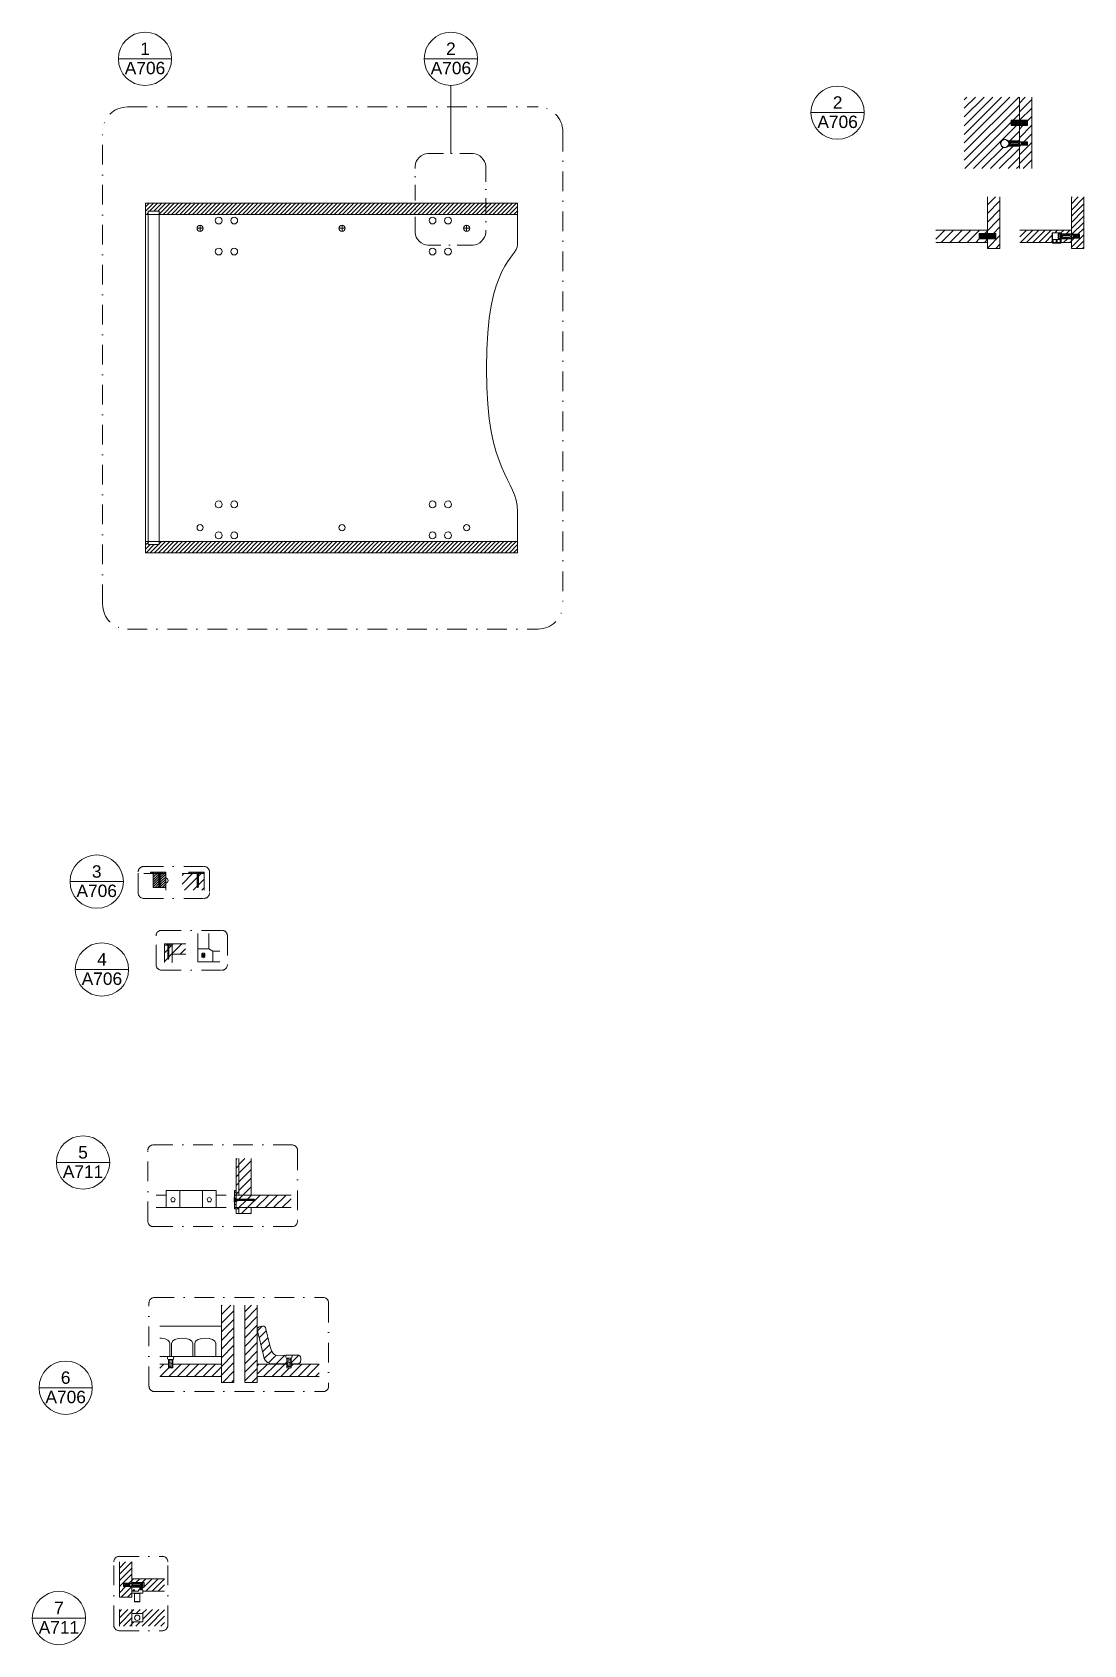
# Model space of a CAD drawing. Header units: millimetres. Extents: x 1505 to 3782, y 1569 to 3456.
# Drawn here: x 1505.3 to 1674.9, y 1568.9 to 1829.1 of the extents above; entities that cross this region are included whole.
import ezdxf
from ezdxf.enums import TextEntityAlignment as Align

# ---------------------------------------------------------------- set-up
doc = ezdxf.new("R2010")
doc.units = ezdxf.units.MM
doc.linetypes.add('CENTERX2', pattern=[4, 2.5, -0.5, 0.5, -0.5])
doc.linetypes.add('TRATTOPUNTO2', pattern=[12.7, 6.35, -3.175, 0, -3.175])
for name, color, linetype, lineweight in [('A-FURN', 8, 'Continuous', 18), ('G-ANNO-DIM', 3, 'Continuous', 18), ('meccanismi', 4, 'Continuous', 18), ('viti', 2, 'Continuous', 18)]:
    doc.layers.add(name, color=color, linetype=linetype, lineweight=lineweight)
doc.styles.get("Standard").update_dxf_attribs({"font": 'arial.ttf'})
pattern_1 = [(225, (3654.1321, -1500.2862), (0.69846535, -0.69846535), [])]

msp = doc.modelspace()

# ---------------------------------------------------------------- hatches: boundary and pattern name
at = {"layer": 'A-FURN'}
h = msp.add_hatch(dxfattribs=at)
h.set_pattern_fill('ANSI31', color=256, scale=0.15)
h.set_pattern_definition([(45, (0, 3.26553), (-0.3367596, 0.3367596), [])])
h.paths.add_polyline_path([(1567.07, 1801.55), (1523.57, 1801.55), (1523.57, 1799.75), (1523.97, 1799.75), (1523.97, 1800.25), (1525.77, 1800.25), (1525.77, 1799.75), (1567.07, 1799.75)])
h.paths.add_polyline_path([(1578.45, 1801.55), (1567.07, 1801.55), (1567.07, 1799.75), (1578.45, 1799.75)])
h.paths.add_polyline_path([(1583.57, 1801.55), (1578.45, 1801.55), (1578.45, 1799.75), (1583.57, 1799.75)])
h.paths.add_polyline_path([(1583.57, 1746.95), (1525.77, 1746.95), (1525.77, 1746.45), (1523.97, 1746.45), (1523.97, 1746.95), (1523.57, 1746.95), (1523.57, 1745.15), (1583.57, 1745.15)])
h = msp.add_hatch(dxfattribs=at)
h.set_pattern_fill('ANSI31', color=256, scale=0.311112)
h.set_pattern_definition([(45, (1293.0687, 1412.6109), (-0.6984653, 0.6984653), [])])
h.paths.add_polyline_path([(1658.08, 1796.65), (1659.41, 1796.65), (1659.41, 1797.22), (1651.08, 1797.22), (1651.08, 1795.22), (1659.41, 1795.22), (1659.41, 1795.78), (1658.08, 1795.78), (1658.08, 1795.83)])
h.paths.add_polyline_path([(1661.41, 1802.57), (1659.41, 1802.57), (1659.41, 1796.65), (1660.74, 1796.65), (1660.74, 1795.78), (1659.41, 1795.78), (1659.41, 1795.22), (1659.41, 1794.25), (1661.41, 1794.25)])
h = msp.add_hatch(dxfattribs=at)
h.set_pattern_fill('ANSI31', color=256, scale=0.084537, angle=180)
h.set_pattern_definition([(225, (3578.37032, -1537.85956), (0.189791635, -0.189791635), [])])
h.paths.add_polyline_path([(1525.88, 1691.62), (1525.88, 1691.47), (1525.76, 1691.45), (1525.76, 1691.6)])
h.paths.add_polyline_path([(1525.74, 1691.44), (1525.74, 1691.44), (1525.9, 1691.48), (1525.9, 1691.48), (1525.9, 1691.48), (1525.9, 1691.48), (1525.9, 1691.48), (1525.9, 1691.47), (1525.9, 1691.47), (1525.9, 1691.47), (1525.9, 1691.47), (1525.9, 1691.47), (1525.9, 1691.47), (1525.9, 1691.47), (1525.9, 1691.47), (1525.9, 1691.47), (1525.9, 1691.47), (1525.9, 1691.47), (1525.9, 1691.47), (1525.9, 1691.47), (1525.9, 1691.46), (1525.9, 1691.46), (1525.9, 1691.46), (1525.9, 1691.46), (1525.9, 1691.46), (1525.9, 1691.46), (1525.9, 1691.46), (1525.9, 1691.46), (1525.9, 1691.46), (1525.9, 1691.46), (1525.9, 1691.46), (1525.9, 1691.45), (1525.9, 1691.45), (1525.9, 1691.45), (1525.9, 1691.45), (1525.9, 1691.45), (1525.74, 1691.42), (1525.74, 1691.42), (1525.74, 1691.42), (1525.74, 1691.42), (1525.74, 1691.42), (1525.74, 1691.42), (1525.74, 1691.42), (1525.74, 1691.42), (1525.74, 1691.42), (1525.74, 1691.42), (1525.74, 1691.42), (1525.74, 1691.42), (1525.74, 1691.42), (1525.74, 1691.43), (1525.74, 1691.43), (1525.74, 1691.43), (1525.74, 1691.43), (1525.74, 1691.43), (1525.74, 1691.43), (1525.74, 1691.43), (1525.74, 1691.43), (1525.74, 1691.43), (1525.74, 1691.43), (1525.74, 1691.44), (1525.74, 1691.44), (1525.74, 1691.44), (1525.74, 1691.44), (1525.74, 1691.44), (1525.74, 1691.44), (1525.74, 1691.44), (1525.74, 1691.44), (1525.74, 1691.44)])
h.paths.add_polyline_path([(1525.88, 1691.82), (1525.76, 1691.8), (1525.76, 1691.95), (1525.88, 1691.98)])
h.paths.add_polyline_path([(1526.06, 1693.59), (1525.88, 1693.37), (1526.82, 1693.37), (1526.82, 1693.59)])
h.paths.add_polyline_path([(1525.88, 1693.21), (1525.88, 1693.05), (1525.76, 1693.03), (1525.76, 1693.18)])
h.paths.add_polyline_path([(1525.9, 1693.03), (1525.9, 1693.03), (1525.74, 1693), (1525.74, 1693), (1525.74, 1693), (1525.74, 1693), (1525.74, 1693), (1525.74, 1693), (1525.74, 1693), (1525.74, 1693), (1525.74, 1693), (1525.74, 1693), (1525.74, 1693), (1525.74, 1693), (1525.74, 1693), (1525.74, 1693.01), (1525.74, 1693.01), (1525.74, 1693.01), (1525.74, 1693.01), (1525.74, 1693.01), (1525.74, 1693.01), (1525.74, 1693.01), (1525.74, 1693.01), (1525.74, 1693.01), (1525.74, 1693.01), (1525.74, 1693.01), (1525.74, 1693.01), (1525.74, 1693.02), (1525.74, 1693.02), (1525.74, 1693.02), (1525.74, 1693.02), (1525.74, 1693.02), (1525.74, 1693.02), (1525.74, 1693.02), (1525.74, 1693.02), (1525.74, 1693.02), (1525.74, 1693.02), (1525.74, 1693.02), (1525.74, 1693.02), (1525.74, 1693.02), (1525.74, 1693.02), (1525.74, 1693.02), (1525.9, 1693.06), (1525.9, 1693.06), (1525.9, 1693.06), (1525.9, 1693.06), (1525.9, 1693.06), (1525.9, 1693.06), (1525.9, 1693.06), (1525.9, 1693.06), (1525.9, 1693.05), (1525.9, 1693.05), (1525.9, 1693.05), (1525.9, 1693.05), (1525.9, 1693.05), (1525.9, 1693.05), (1525.9, 1693.05), (1525.9, 1693.05), (1525.9, 1693.05), (1525.9, 1693.05), (1525.9, 1693.05), (1525.9, 1693.05), (1525.9, 1693.05), (1525.9, 1693.05), (1525.9, 1693.04), (1525.9, 1693.04), (1525.9, 1693.04), (1525.9, 1693.04), (1525.9, 1693.04), (1525.9, 1693.04), (1525.9, 1693.04), (1525.9, 1693.04), (1525.9, 1693.04), (1525.9, 1693.04), (1525.9, 1693.04), (1525.9, 1693.04), (1525.9, 1693.04), (1525.9, 1693.04), (1525.9, 1693.04), (1525.9, 1693.03)])
h.paths.add_polyline_path([(1525.76, 1692.85), (1525.76, 1693.01), (1525.88, 1693.03), (1525.88, 1692.88)])
h.paths.add_polyline_path([(1525.76, 1692.5), (1525.76, 1692.65), (1525.88, 1692.68), (1525.88, 1692.52)])
h.paths.add_polyline_path([(1525.74, 1692.67), (1525.74, 1692.67), (1525.9, 1692.71), (1525.9, 1692.71), (1525.9, 1692.71), (1525.9, 1692.71), (1525.9, 1692.71), (1525.9, 1692.7), (1525.9, 1692.7), (1525.9, 1692.7), (1525.9, 1692.7), (1525.9, 1692.7), (1525.9, 1692.7), (1525.9, 1692.7), (1525.9, 1692.7), (1525.9, 1692.7), (1525.9, 1692.7), (1525.9, 1692.7), (1525.9, 1692.7), (1525.9, 1692.7), (1525.9, 1692.7), (1525.9, 1692.7), (1525.9, 1692.7), (1525.9, 1692.69), (1525.9, 1692.69), (1525.9, 1692.69), (1525.9, 1692.69), (1525.9, 1692.69), (1525.9, 1692.69), (1525.9, 1692.69), (1525.9, 1692.69), (1525.9, 1692.69), (1525.9, 1692.69), (1525.9, 1692.69), (1525.9, 1692.69), (1525.9, 1692.69), (1525.9, 1692.68), (1525.9, 1692.68), (1525.9, 1692.68), (1525.9, 1692.68), (1525.9, 1692.68), (1525.9, 1692.68), (1525.74, 1692.65), (1525.74, 1692.65), (1525.74, 1692.65), (1525.74, 1692.65), (1525.74, 1692.65), (1525.74, 1692.65), (1525.74, 1692.65), (1525.74, 1692.65), (1525.74, 1692.65), (1525.74, 1692.65), (1525.74, 1692.65), (1525.74, 1692.65), (1525.74, 1692.65), (1525.74, 1692.65), (1525.74, 1692.65), (1525.74, 1692.66), (1525.74, 1692.66), (1525.74, 1692.66), (1525.74, 1692.66), (1525.74, 1692.66), (1525.74, 1692.66), (1525.74, 1692.66), (1525.74, 1692.66), (1525.74, 1692.66), (1525.74, 1692.66), (1525.74, 1692.66), (1525.74, 1692.66), (1525.74, 1692.67), (1525.74, 1692.67), (1525.74, 1692.67), (1525.74, 1692.67), (1525.74, 1692.67), (1525.74, 1692.67), (1525.74, 1692.67), (1525.74, 1692.67), (1525.74, 1692.67), (1525.74, 1692.67), (1525.74, 1692.67)])
h.paths.add_polyline_path([(1525.76, 1692.3), (1525.88, 1692.33), (1525.88, 1692.17), (1525.76, 1692.15)])
h.paths.add_polyline_path([(1525.72, 1691.15), (1525.72, 1693.37), (1524.82, 1693.37), (1524.82, 1691.15)])
h.paths.add_polyline_path([(1525.92, 1693.37), (1525.92, 1691.15), (1526.82, 1691.15), (1526.82, 1693.37)])
h.paths.add_polyline_path([(1525.9, 1693.23), (1525.74, 1693.2), (1525.74, 1693.2), (1525.74, 1693.2), (1525.74, 1693.2), (1525.74, 1693.19), (1525.74, 1693.19), (1525.74, 1693.19), (1525.74, 1693.19), (1525.74, 1693.19), (1525.74, 1693.19), (1525.74, 1693.18), (1525.74, 1693.18), (1525.74, 1693.18), (1525.74, 1693.18), (1525.74, 1693.18), (1525.74, 1693.18), (1525.74, 1693.18), (1525.74, 1693.18), (1525.76, 1693.18), (1525.76, 1693.03), (1525.74, 1693.02), (1525.74, 1693.02), (1525.74, 1693.02), (1525.74, 1693.02), (1525.74, 1693.02), (1525.74, 1693.02), (1525.74, 1693.02), (1525.74, 1693.01), (1525.74, 1693.01), (1525.74, 1693.01), (1525.74, 1693.01), (1525.74, 1693.01), (1525.74, 1693.01), (1525.74, 1693), (1525.74, 1693), (1525.74, 1693), (1525.74, 1693), (1525.74, 1693), (1525.76, 1693.01), (1525.76, 1692.85), (1525.74, 1692.85), (1525.74, 1692.85), (1525.74, 1692.85), (1525.74, 1692.84), (1525.74, 1692.84), (1525.74, 1692.84), (1525.74, 1692.84), (1525.74, 1692.84), (1525.74, 1692.84), (1525.74, 1692.84), (1525.74, 1692.83), (1525.74, 1692.83), (1525.74, 1692.83), (1525.74, 1692.83), (1525.74, 1692.83), (1525.74, 1692.83), (1525.74, 1692.83), (1525.74, 1692.82), (1525.76, 1692.83), (1525.76, 1692.68), (1525.74, 1692.67), (1525.74, 1692.67), (1525.74, 1692.67), (1525.74, 1692.67), (1525.74, 1692.67), (1525.74, 1692.67), (1525.74, 1692.66), (1525.74, 1692.66), (1525.74, 1692.66), (1525.74, 1692.66), (1525.74, 1692.66), (1525.74, 1692.66), (1525.74, 1692.65), (1525.74, 1692.65), (1525.74, 1692.65), (1525.74, 1692.65), (1525.74, 1692.65), (1525.74, 1692.65), (1525.76, 1692.65), (1525.76, 1692.5), (1525.74, 1692.5), (1525.74, 1692.5), (1525.74, 1692.49), (1525.74, 1692.49), (1525.74, 1692.49), (1525.74, 1692.49), (1525.74, 1692.49), (1525.74, 1692.49), (1525.74, 1692.49), (1525.74, 1692.48), (1525.74, 1692.48), (1525.74, 1692.48), (1525.74, 1692.48), (1525.74, 1692.48), (1525.74, 1692.48), (1525.74, 1692.47), (1525.74, 1692.47), (1525.74, 1692.47), (1525.76, 1692.48), (1525.76, 1692.33), (1525.74, 1692.32), (1525.74, 1692.32), (1525.74, 1692.32), (1525.74, 1692.32), (1525.74, 1692.32), (1525.74, 1692.31), (1525.74, 1692.31), (1525.74, 1692.31), (1525.74, 1692.31), (1525.74, 1692.31), (1525.74, 1692.31), (1525.74, 1692.3), (1525.74, 1692.3), (1525.74, 1692.3), (1525.74, 1692.3), (1525.74, 1692.3), (1525.74, 1692.3), (1525.74, 1692.3), (1525.76, 1692.3), (1525.76, 1692.15), (1525.74, 1692.14), (1525.74, 1692.14), (1525.74, 1692.14), (1525.74, 1692.14), (1525.74, 1692.14), (1525.74, 1692.14), (1525.74, 1692.14), (1525.74, 1692.14), (1525.74, 1692.13), (1525.74, 1692.13), (1525.74, 1692.13), (1525.74, 1692.13), (1525.74, 1692.13), (1525.74, 1692.13), (1525.74, 1692.12), (1525.74, 1692.12), (1525.74, 1692.12), (1525.74, 1692.12), (1525.76, 1692.13), (1525.76, 1691.97), (1525.74, 1691.97), (1525.74, 1691.97), (1525.74, 1691.97), (1525.74, 1691.97), (1525.74, 1691.96), (1525.74, 1691.96), (1525.74, 1691.96), (1525.74, 1691.96), (1525.74, 1691.96), (1525.74, 1691.96), (1525.74, 1691.95), (1525.74, 1691.95), (1525.74, 1691.95), (1525.74, 1691.95), (1525.74, 1691.95), (1525.74, 1691.95), (1525.74, 1691.95), (1525.74, 1691.95), (1525.76, 1691.95), (1525.76, 1691.8), (1525.74, 1691.79), (1525.74, 1691.79), (1525.74, 1691.79), (1525.74, 1691.79), (1525.74, 1691.79), (1525.74, 1691.79), (1525.74, 1691.79), (1525.74, 1691.78), (1525.74, 1691.78), (1525.74, 1691.78), (1525.74, 1691.78), (1525.74, 1691.78), (1525.74, 1691.78), (1525.74, 1691.77), (1525.74, 1691.77), (1525.74, 1691.77), (1525.74, 1691.77), (1525.74, 1691.77), (1525.76, 1691.78), (1525.76, 1691.62), (1525.74, 1691.62), (1525.74, 1691.62), (1525.74, 1691.62), (1525.74, 1691.61), (1525.74, 1691.61), (1525.74, 1691.61), (1525.74, 1691.61), (1525.74, 1691.61), (1525.74, 1691.61), (1525.74, 1691.61), (1525.74, 1691.6), (1525.74, 1691.6), (1525.74, 1691.6), (1525.74, 1691.6), (1525.74, 1691.6), (1525.74, 1691.6), (1525.74, 1691.6), (1525.74, 1691.59), (1525.76, 1691.6), (1525.76, 1691.45), (1525.74, 1691.44), (1525.74, 1691.44), (1525.74, 1691.44), (1525.74, 1691.44), (1525.74, 1691.44), (1525.74, 1691.44), (1525.74, 1691.43), (1525.74, 1691.43), (1525.74, 1691.43), (1525.74, 1691.43), (1525.74, 1691.43), (1525.74, 1691.43), (1525.74, 1691.42), (1525.74, 1691.42), (1525.74, 1691.42), (1525.74, 1691.42), (1525.74, 1691.42), (1525.74, 1691.42), (1525.76, 1691.42), (1525.76, 1691.33), (1525.78, 1691.27), (1525.77, 1691.27), (1525.77, 1691.27), (1525.77, 1691.27), (1525.76, 1691.27), (1525.76, 1691.27), (1525.76, 1691.27), (1525.76, 1691.26), (1525.76, 1691.26), (1525.76, 1691.26), (1525.76, 1691.26), (1525.76, 1691.26), (1525.76, 1691.26), (1525.76, 1691.25), (1525.76, 1691.25), (1525.76, 1691.25), (1525.76, 1691.25), (1525.77, 1691.25), (1525.77, 1691.25), (1525.79, 1691.25), (1525.82, 1691.16), (1525.86, 1691.27), (1525.88, 1691.27), (1525.88, 1691.27), (1525.88, 1691.27), (1525.88, 1691.28), (1525.88, 1691.28), (1525.88, 1691.28), (1525.88, 1691.28), (1525.88, 1691.28), (1525.88, 1691.28), (1525.88, 1691.29), (1525.88, 1691.29), (1525.88, 1691.29), (1525.88, 1691.29), (1525.88, 1691.29), (1525.88, 1691.29), (1525.88, 1691.29), (1525.88, 1691.3), (1525.88, 1691.3), (1525.86, 1691.29), (1525.88, 1691.33), (1525.88, 1691.45), (1525.9, 1691.45), (1525.9, 1691.45), (1525.9, 1691.45), (1525.9, 1691.46), (1525.9, 1691.46), (1525.9, 1691.46), (1525.9, 1691.46), (1525.9, 1691.46), (1525.9, 1691.46), (1525.9, 1691.47), (1525.9, 1691.47), (1525.9, 1691.47), (1525.9, 1691.47), (1525.9, 1691.47), (1525.9, 1691.47), (1525.9, 1691.47), (1525.9, 1691.48), (1525.9, 1691.48), (1525.88, 1691.47), (1525.88, 1691.62), (1525.9, 1691.63), (1525.9, 1691.63), (1525.9, 1691.63), (1525.9, 1691.63), (1525.9, 1691.63), (1525.9, 1691.63), (1525.9, 1691.64), (1525.9, 1691.64), (1525.9, 1691.64), (1525.9, 1691.64), (1525.9, 1691.64), (1525.9, 1691.64), (1525.9, 1691.65), (1525.9, 1691.65), (1525.9, 1691.65), (1525.9, 1691.65), (1525.9, 1691.65), (1525.9, 1691.65), (1525.88, 1691.65), (1525.88, 1691.8), (1525.9, 1691.8), (1525.9, 1691.8), (1525.9, 1691.81), (1525.9, 1691.81), (1525.9, 1691.81), (1525.9, 1691.81), (1525.9, 1691.81), (1525.9, 1691.81), (1525.9, 1691.82), (1525.9, 1691.82), (1525.9, 1691.82), (1525.9, 1691.82), (1525.9, 1691.82), (1525.9, 1691.82), (1525.9, 1691.82), (1525.9, 1691.82), (1525.9, 1691.83), (1525.9, 1691.83), (1525.88, 1691.82), (1525.88, 1691.98), (1525.9, 1691.98), (1525.9, 1691.98), (1525.9, 1691.98), (1525.9, 1691.98), (1525.9, 1691.98), (1525.9, 1691.99), (1525.9, 1691.99), (1525.9, 1691.99), (1525.9, 1691.99), (1525.9, 1691.99), (1525.9, 1691.99), (1525.9, 1692), (1525.9, 1692), (1525.9, 1692), (1525.9, 1692), (1525.9, 1692), (1525.9, 1692), (1525.9, 1692), (1525.88, 1692), (1525.88, 1692.15), (1525.9, 1692.16), (1525.9, 1692.16), (1525.9, 1692.16), (1525.9, 1692.16), (1525.9, 1692.16), (1525.9, 1692.16), (1525.9, 1692.16), (1525.9, 1692.17), (1525.9, 1692.17), (1525.9, 1692.17), (1525.9, 1692.17), (1525.9, 1692.17), (1525.9, 1692.17), (1525.9, 1692.17), (1525.9, 1692.18), (1525.9, 1692.18), (1525.9, 1692.18), (1525.9, 1692.18), (1525.88, 1692.17), (1525.88, 1692.33), (1525.9, 1692.33), (1525.9, 1692.33), (1525.9, 1692.33), (1525.9, 1692.33), (1525.9, 1692.34), (1525.9, 1692.34), (1525.9, 1692.34), (1525.9, 1692.34), (1525.9, 1692.34), (1525.9, 1692.34), (1525.9, 1692.35), (1525.9, 1692.35), (1525.9, 1692.35), (1525.9, 1692.35), (1525.9, 1692.35), (1525.9, 1692.35), (1525.9, 1692.35), (1525.9, 1692.35), (1525.88, 1692.35), (1525.88, 1692.5), (1525.9, 1692.51), (1525.9, 1692.51), (1525.9, 1692.51), (1525.9, 1692.51), (1525.9, 1692.51), (1525.9, 1692.51), (1525.9, 1692.51), (1525.9, 1692.52), (1525.9, 1692.52), (1525.9, 1692.52), (1525.9, 1692.52), (1525.9, 1692.52), (1525.9, 1692.52), (1525.9, 1692.53), (1525.9, 1692.53), (1525.9, 1692.53), (1525.9, 1692.53), (1525.9, 1692.53), (1525.88, 1692.52), (1525.88, 1692.68), (1525.9, 1692.68), (1525.9, 1692.68), (1525.9, 1692.68), (1525.9, 1692.69), (1525.9, 1692.69), (1525.9, 1692.69), (1525.9, 1692.69), (1525.9, 1692.69), (1525.9, 1692.69), (1525.9, 1692.7), (1525.9, 1692.7), (1525.9, 1692.7), (1525.9, 1692.7), (1525.9, 1692.7), (1525.9, 1692.7), (1525.9, 1692.7), (1525.9, 1692.71), (1525.9, 1692.71), (1525.88, 1692.7), (1525.88, 1692.85), (1525.9, 1692.86), (1525.9, 1692.86), (1525.9, 1692.86), (1525.9, 1692.86), (1525.9, 1692.86), (1525.9, 1692.86), (1525.9, 1692.87), (1525.9, 1692.87), (1525.9, 1692.87), (1525.9, 1692.87), (1525.9, 1692.87), (1525.9, 1692.87), (1525.9, 1692.88), (1525.9, 1692.88), (1525.9, 1692.88), (1525.9, 1692.88), (1525.9, 1692.88), (1525.9, 1692.88), (1525.88, 1692.88), (1525.88, 1693.03), (1525.9, 1693.03), (1525.9, 1693.03), (1525.9, 1693.04), (1525.9, 1693.04), (1525.9, 1693.04), (1525.9, 1693.04), (1525.9, 1693.04), (1525.9, 1693.04), (1525.9, 1693.05), (1525.9, 1693.05), (1525.9, 1693.05), (1525.9, 1693.05), (1525.9, 1693.05), (1525.9, 1693.05), (1525.9, 1693.05), (1525.9, 1693.05), (1525.9, 1693.06), (1525.9, 1693.06), (1525.88, 1693.05), (1525.88, 1693.21), (1525.9, 1693.21), (1525.9, 1693.21), (1525.9, 1693.21), (1525.9, 1693.21), (1525.9, 1693.21), (1525.9, 1693.22), (1525.9, 1693.22), (1525.9, 1693.22), (1525.9, 1693.22), (1525.9, 1693.22), (1525.9, 1693.22), (1525.9, 1693.23), (1525.9, 1693.23), (1525.9, 1693.23), (1525.9, 1693.23), (1525.9, 1693.23), (1525.9, 1693.23)])
h.paths.add_polyline_path([(1525.72, 1693.37), (1525.53, 1693.59), (1524.37, 1693.59), (1524.37, 1693.37)])
h = msp.add_hatch(dxfattribs=at)
h.set_pattern_fill('ANSI31', color=256, scale=0.311112)
h.set_pattern_definition([(45, (1039.7697, 1278.8367), (-0.6984653, 0.6984653), [])])
h.paths.add_polyline_path([(1532.09, 1691.8), (1532.09, 1691.8), (1532.09, 1691.81), (1532.09, 1691.81), (1532.09, 1691.81), (1532.09, 1691.81), (1532.09, 1691.81), (1532.09, 1691.81), (1532.09, 1691.81), (1532.09, 1691.81), (1532.09, 1691.81), (1532.09, 1691.81), (1532.09, 1691.81), (1532.09, 1691.81), (1532.09, 1691.81), (1532.09, 1691.81), (1532.09, 1691.8), (1532.09, 1691.8), (1532.09, 1691.8), (1532.09, 1691.8), (1532.09, 1691.8), (1532.09, 1691.8), (1532.09, 1691.8), (1532.09, 1691.8)])
h.paths.add_polyline_path([(1531.93, 1692.67), (1531.93, 1692.67), (1531.93, 1692.67), (1531.93, 1692.67), (1531.93, 1692.67), (1531.93, 1692.67)])
h.paths.add_polyline_path([(1531.93, 1692.67), (1531.93, 1692.67), (1531.93, 1692.67), (1531.93, 1692.67), (1531.93, 1692.67), (1531.93, 1692.67), (1531.93, 1692.67), (1531.93, 1692.67), (1531.93, 1692.67), (1531.93, 1692.67), (1531.93, 1692.67), (1531.93, 1692.67), (1531.93, 1692.67), (1531.93, 1692.67), (1531.93, 1692.67), (1531.93, 1692.67), (1531.93, 1692.67), (1531.93, 1692.67), (1531.93, 1692.67), (1531.93, 1692.67), (1531.93, 1692.67), (1531.93, 1692.67), (1531.93, 1692.67), (1531.93, 1692.67)])
h.paths.add_polyline_path([(1531.93, 1692.82), (1531.93, 1692.82), (1531.93, 1692.82), (1531.93, 1692.82), (1531.93, 1692.82), (1531.93, 1692.82), (1531.93, 1692.82), (1531.93, 1692.82), (1531.93, 1692.82), (1531.93, 1692.82), (1531.93, 1692.82), (1531.93, 1692.82), (1531.93, 1692.82), (1531.93, 1692.82), (1531.93, 1692.82), (1531.93, 1692.82), (1531.93, 1692.82), (1531.93, 1692.82), (1531.93, 1692.82), (1531.93, 1692.82), (1531.93, 1692.82), (1531.93, 1692.82), (1531.93, 1692.82), (1531.93, 1692.82), (1531.93, 1692.82)])
h.paths.add_polyline_path([(1531.93, 1692.67), (1531.93, 1692.67), (1531.93, 1692.67), (1531.93, 1692.67), (1531.93, 1692.67), (1531.93, 1692.67), (1531.93, 1692.67), (1531.93, 1692.67), (1531.93, 1692.67), (1531.93, 1692.67), (1531.93, 1692.67), (1531.93, 1692.67), (1531.93, 1692.67), (1531.93, 1692.67), (1531.93, 1692.67), (1531.93, 1692.67), (1531.93, 1692.67), (1531.93, 1692.67), (1531.93, 1692.67), (1531.93, 1692.67), (1531.93, 1692.67), (1531.93, 1692.67), (1531.93, 1692.67)])
h.paths.add_polyline_path([(1531.93, 1692.83), (1531.93, 1692.83), (1531.93, 1692.82), (1531.93, 1692.82), (1531.93, 1692.82), (1531.93, 1692.83), (1531.93, 1692.83), (1531.93, 1692.83), (1531.93, 1692.83), (1531.93, 1692.83), (1531.93, 1692.83), (1531.93, 1692.83), (1531.93, 1692.83), (1531.93, 1692.83), (1531.93, 1692.83), (1531.93, 1692.83), (1531.93, 1692.83), (1531.93, 1692.83), (1531.93, 1692.83), (1531.93, 1692.83), (1531.93, 1692.83), (1531.93, 1692.83), (1531.93, 1692.83)])
h.paths.add_polyline_path([(1531.92, 1692.67), (1531.92, 1692.67), (1531.92, 1692.67), (1531.92, 1692.67), (1531.92, 1692.67), (1531.92, 1692.67), (1531.92, 1692.67), (1531.92, 1692.67), (1531.92, 1692.67), (1531.92, 1692.67), (1531.92, 1692.67), (1531.92, 1692.67), (1531.92, 1692.67), (1531.92, 1692.67), (1531.92, 1692.67), (1531.92, 1692.67), (1531.92, 1692.67), (1531.92, 1692.67), (1531.92, 1692.67), (1531.92, 1692.67), (1531.92, 1692.67), (1531.92, 1692.67), (1531.92, 1692.67), (1531.92, 1692.67), (1531.92, 1692.67)])
h.paths.add_polyline_path([(1531.92, 1692.83), (1531.92, 1692.83), (1531.93, 1692.83), (1531.93, 1692.83), (1531.93, 1692.83), (1531.92, 1692.83), (1531.92, 1692.83), (1531.92, 1692.83), (1531.92, 1692.83), (1531.92, 1692.83), (1531.92, 1692.83), (1531.92, 1692.83), (1531.92, 1692.83), (1531.92, 1692.83), (1531.92, 1692.83), (1531.92, 1692.83), (1531.92, 1692.83), (1531.92, 1692.83), (1531.92, 1692.83), (1531.92, 1692.83)])
h.paths.add_polyline_path([(1531.92, 1692.67), (1531.92, 1692.66), (1531.92, 1692.66), (1531.92, 1692.67), (1531.92, 1692.67), (1531.92, 1692.67), (1531.92, 1692.67), (1531.92, 1692.67), (1531.92, 1692.67), (1531.92, 1692.67), (1531.92, 1692.67), (1531.92, 1692.67), (1531.92, 1692.67), (1531.92, 1692.67)])
h.paths.add_polyline_path([(1531.92, 1692.83), (1531.92, 1692.83), (1531.92, 1692.83), (1531.92, 1692.83), (1531.92, 1692.83), (1531.92, 1692.83), (1531.92, 1692.83), (1531.92, 1692.83), (1531.92, 1692.83), (1531.92, 1692.83), (1531.92, 1692.83), (1531.92, 1692.83), (1531.92, 1692.83), (1531.92, 1692.83), (1531.92, 1692.83), (1531.92, 1692.83), (1531.92, 1692.83)])
h.paths.add_polyline_path([(1531.92, 1692.66), (1531.92, 1692.66), (1531.92, 1692.66), (1531.92, 1692.66), (1531.92, 1692.66), (1531.92, 1692.66), (1531.92, 1692.66), (1531.92, 1692.66), (1531.92, 1692.66), (1531.92, 1692.66), (1531.92, 1692.66), (1531.92, 1692.66), (1531.92, 1692.66), (1531.92, 1692.66), (1531.92, 1692.66), (1531.92, 1692.66), (1531.92, 1692.66), (1531.92, 1692.66), (1531.92, 1692.66), (1531.92, 1692.66), (1531.92, 1692.66), (1531.92, 1692.66), (1531.92, 1692.66)])
h.paths.add_polyline_path([(1531.92, 1692.83), (1531.92, 1692.83), (1531.92, 1692.83), (1531.92, 1692.83), (1531.92, 1692.83), (1531.92, 1692.83), (1531.92, 1692.83), (1531.92, 1692.83), (1531.92, 1692.83), (1531.92, 1692.83), (1531.92, 1692.83), (1531.92, 1692.83), (1531.92, 1692.83), (1531.92, 1692.83), (1531.92, 1692.83)])
h.paths.add_polyline_path([(1531.92, 1692.66), (1531.92, 1692.66), (1531.92, 1692.66), (1531.92, 1692.66), (1531.92, 1692.66), (1531.92, 1692.66), (1531.92, 1692.66), (1531.92, 1692.66), (1531.92, 1692.66), (1531.92, 1692.66), (1531.92, 1692.66), (1531.92, 1692.66), (1531.92, 1692.66), (1531.92, 1692.66), (1531.92, 1692.66), (1531.92, 1692.66), (1531.92, 1692.66), (1531.92, 1692.66), (1531.92, 1692.66)])
h.paths.add_polyline_path([(1531.92, 1692.83), (1531.92, 1692.83), (1531.92, 1692.83), (1531.92, 1692.83), (1531.92, 1692.83), (1531.92, 1692.83), (1531.92, 1692.83), (1531.92, 1692.83), (1531.92, 1692.83), (1531.92, 1692.83), (1531.92, 1692.83), (1531.92, 1692.83)])
h.paths.add_polyline_path([(1531.92, 1692.66), (1531.92, 1692.66), (1531.92, 1692.66), (1531.92, 1692.66), (1531.92, 1692.66), (1531.92, 1692.66), (1531.92, 1692.66), (1531.92, 1692.66), (1531.92, 1692.66), (1531.92, 1692.66), (1531.92, 1692.66), (1531.92, 1692.66), (1531.92, 1692.66), (1531.92, 1692.66), (1531.92, 1692.66), (1531.92, 1692.66), (1531.92, 1692.66), (1531.92, 1692.66), (1531.92, 1692.66)])
h.paths.add_polyline_path([(1531.92, 1692.84), (1531.92, 1692.83), (1531.92, 1692.83), (1531.92, 1692.83), (1531.92, 1692.83), (1531.92, 1692.83), (1531.92, 1692.83), (1531.92, 1692.83), (1531.92, 1692.83), (1531.92, 1692.83), (1531.92, 1692.83), (1531.92, 1692.83), (1531.92, 1692.83), (1531.92, 1692.83), (1531.92, 1692.83), (1531.92, 1692.83), (1531.92, 1692.83), (1531.92, 1692.83), (1531.92, 1692.83)])
h.paths.add_polyline_path([(1531.92, 1692.66), (1531.92, 1692.66), (1531.92, 1692.66), (1531.92, 1692.66), (1531.92, 1692.66), (1531.92, 1692.66), (1531.92, 1692.66), (1531.92, 1692.66), (1531.92, 1692.66), (1531.92, 1692.66), (1531.92, 1692.66), (1531.92, 1692.66)])
h.paths.add_polyline_path([(1531.92, 1692.84), (1531.92, 1692.84), (1531.92, 1692.84), (1531.92, 1692.84), (1531.92, 1692.84), (1531.92, 1692.84), (1531.92, 1692.84), (1531.92, 1692.84), (1531.92, 1692.84), (1531.92, 1692.84), (1531.92, 1692.84), (1531.92, 1692.84), (1531.92, 1692.84), (1531.92, 1692.84), (1531.92, 1692.84), (1531.92, 1692.84), (1531.92, 1692.84), (1531.92, 1692.84), (1531.92, 1692.84)])
h.paths.add_polyline_path([(1531.92, 1692.65), (1531.92, 1692.65), (1531.92, 1692.65), (1531.92, 1692.65), (1531.92, 1692.65), (1531.92, 1692.65), (1531.92, 1692.65), (1531.92, 1692.65), (1531.92, 1692.65), (1531.92, 1692.65), (1531.92, 1692.65), (1531.92, 1692.66), (1531.92, 1692.66), (1531.92, 1692.66), (1531.92, 1692.66)])
h.paths.add_polyline_path([(1531.92, 1692.84), (1531.92, 1692.84), (1531.92, 1692.84), (1531.92, 1692.84), (1531.92, 1692.84), (1531.92, 1692.84), (1531.92, 1692.84), (1531.92, 1692.84), (1531.92, 1692.84), (1531.92, 1692.84), (1531.92, 1692.84), (1531.92, 1692.84), (1531.92, 1692.84), (1531.92, 1692.84), (1531.92, 1692.84), (1531.92, 1692.84), (1531.92, 1692.84), (1531.92, 1692.84), (1531.92, 1692.84), (1531.92, 1692.84), (1531.92, 1692.84), (1531.92, 1692.84), (1531.92, 1692.84)])
h.paths.add_polyline_path([(1531.92, 1692.65), (1531.92, 1692.65), (1531.92, 1692.65), (1531.92, 1692.65), (1531.92, 1692.65), (1531.92, 1692.65), (1531.92, 1692.65), (1531.92, 1692.65), (1531.92, 1692.65), (1531.92, 1692.65), (1531.92, 1692.65), (1531.92, 1692.65), (1531.92, 1692.65), (1531.92, 1692.65), (1531.92, 1692.65), (1531.92, 1692.65), (1531.92, 1692.65)])
h.paths.add_polyline_path([(1531.92, 1692.84), (1531.92, 1692.84), (1531.92, 1692.84), (1531.92, 1692.84), (1531.92, 1692.84), (1531.92, 1692.84), (1531.92, 1692.84), (1531.92, 1692.84), (1531.92, 1692.84), (1531.92, 1692.84), (1531.92, 1692.84), (1531.92, 1692.84), (1531.92, 1692.84), (1531.92, 1692.84)])
h.paths.add_polyline_path([(1531.92, 1692.65), (1531.93, 1692.65), (1531.93, 1692.65), (1531.93, 1692.65), (1531.92, 1692.65), (1531.92, 1692.65), (1531.92, 1692.65), (1531.92, 1692.65), (1531.92, 1692.65), (1531.92, 1692.65), (1531.92, 1692.65), (1531.92, 1692.65), (1531.92, 1692.65), (1531.92, 1692.65), (1531.92, 1692.65), (1531.92, 1692.65), (1531.92, 1692.65), (1531.92, 1692.65), (1531.92, 1692.65), (1531.92, 1692.65)])
h.paths.add_polyline_path([(1531.92, 1692.84), (1531.92, 1692.84), (1531.92, 1692.84), (1531.92, 1692.84), (1531.92, 1692.84), (1531.92, 1692.84), (1531.92, 1692.84), (1531.92, 1692.84), (1531.92, 1692.84), (1531.92, 1692.84), (1531.92, 1692.84), (1531.92, 1692.84), (1531.92, 1692.84), (1531.92, 1692.84), (1531.92, 1692.84), (1531.92, 1692.84), (1531.92, 1692.84), (1531.92, 1692.84), (1531.92, 1692.84), (1531.92, 1692.84), (1531.92, 1692.84), (1531.92, 1692.84), (1531.92, 1692.84), (1531.92, 1692.84), (1531.92, 1692.84)])
h.paths.add_polyline_path([(1531.93, 1692.65), (1531.93, 1692.65), (1531.93, 1692.65), (1531.93, 1692.65), (1531.93, 1692.65), (1531.93, 1692.65), (1531.93, 1692.65), (1531.93, 1692.65), (1531.93, 1692.65), (1531.93, 1692.65), (1531.93, 1692.65), (1531.93, 1692.65), (1531.93, 1692.65), (1531.93, 1692.65), (1531.93, 1692.65), (1531.93, 1692.65), (1531.93, 1692.65), (1531.93, 1692.65), (1531.93, 1692.65), (1531.93, 1692.65), (1531.93, 1692.65), (1531.93, 1692.65), (1531.93, 1692.65)])
h.paths.add_polyline_path([(1531.93, 1692.85), (1531.93, 1692.85), (1531.93, 1692.84), (1531.93, 1692.84), (1531.93, 1692.84), (1531.93, 1692.84), (1531.93, 1692.84), (1531.93, 1692.84), (1531.93, 1692.84), (1531.93, 1692.84), (1531.93, 1692.84), (1531.93, 1692.84), (1531.93, 1692.85), (1531.93, 1692.85), (1531.93, 1692.85), (1531.93, 1692.85), (1531.93, 1692.85), (1531.93, 1692.85), (1531.93, 1692.85), (1531.93, 1692.85), (1531.93, 1692.85), (1531.93, 1692.85), (1531.93, 1692.85)])
h.paths.add_polyline_path([(1531.93, 1692.65), (1531.93, 1692.65), (1531.93, 1692.65), (1531.93, 1692.65), (1531.93, 1692.65), (1531.93, 1692.65), (1531.93, 1692.65), (1531.93, 1692.65), (1531.93, 1692.65), (1531.93, 1692.65), (1531.93, 1692.65), (1531.93, 1692.65), (1531.93, 1692.65), (1531.93, 1692.65), (1531.93, 1692.65), (1531.93, 1692.65), (1531.93, 1692.65), (1531.93, 1692.65), (1531.93, 1692.65), (1531.93, 1692.65), (1531.93, 1692.65), (1531.93, 1692.65), (1531.93, 1692.65), (1531.93, 1692.65), (1531.93, 1692.65)])
h.paths.add_polyline_path([(1531.93, 1692.85), (1531.93, 1692.85), (1531.93, 1692.85), (1531.93, 1692.85), (1531.93, 1692.85), (1531.93, 1692.85), (1531.93, 1692.85), (1531.93, 1692.85), (1531.93, 1692.85), (1531.93, 1692.85), (1531.93, 1692.85), (1531.93, 1692.85), (1531.93, 1692.85), (1531.93, 1692.85), (1531.93, 1692.85), (1531.93, 1692.85), (1531.93, 1692.85), (1531.93, 1692.85), (1531.93, 1692.85), (1531.93, 1692.85), (1531.93, 1692.85), (1531.93, 1692.85), (1531.93, 1692.85), (1531.93, 1692.85)])
h.paths.add_polyline_path([(1531.93, 1692.5), (1531.93, 1692.5), (1531.93, 1692.5), (1531.93, 1692.5), (1531.93, 1692.5), (1531.93, 1692.5)])
h.paths.add_polyline_path([(1531.93, 1692.85), (1531.93, 1692.85), (1531.93, 1692.85), (1531.93, 1692.85), (1531.93, 1692.85), (1531.93, 1692.85)])
h.paths.add_polyline_path([(1531.93, 1692.5), (1531.93, 1692.49), (1531.93, 1692.49), (1531.93, 1692.49), (1531.93, 1692.49), (1531.93, 1692.49), (1531.93, 1692.49), (1531.93, 1692.49), (1531.93, 1692.49), (1531.93, 1692.49), (1531.93, 1692.49), (1531.93, 1692.49), (1531.93, 1692.49), (1531.93, 1692.49), (1531.93, 1692.5), (1531.93, 1692.5), (1531.93, 1692.5), (1531.93, 1692.5), (1531.93, 1692.5), (1531.93, 1692.5), (1531.93, 1692.5), (1531.93, 1692.5), (1531.93, 1692.5), (1531.93, 1692.5)])
h.paths.add_polyline_path([(1531.93, 1693), (1531.93, 1693), (1531.93, 1693), (1531.93, 1693), (1531.93, 1693), (1531.93, 1693), (1531.93, 1693), (1531.93, 1693), (1531.93, 1693), (1531.93, 1693), (1531.93, 1693), (1531.93, 1693), (1531.93, 1693), (1531.93, 1693), (1531.93, 1693), (1531.93, 1693), (1531.93, 1693), (1531.93, 1693), (1531.93, 1693), (1531.93, 1693), (1531.93, 1693), (1531.93, 1693), (1531.93, 1693), (1531.93, 1693), (1531.93, 1693)])
h.paths.add_polyline_path([(1531.93, 1692.49), (1531.93, 1692.49), (1531.93, 1692.49), (1531.93, 1692.49), (1531.93, 1692.49), (1531.93, 1692.49), (1531.93, 1692.49), (1531.93, 1692.49), (1531.93, 1692.49), (1531.93, 1692.49), (1531.93, 1692.49), (1531.93, 1692.49), (1531.93, 1692.49), (1531.93, 1692.49), (1531.93, 1692.49), (1531.93, 1692.49), (1531.93, 1692.49), (1531.93, 1692.49), (1531.93, 1692.49), (1531.93, 1692.49), (1531.93, 1692.49), (1531.93, 1692.49), (1531.93, 1692.49)])
h.paths.add_polyline_path([(1531.93, 1693), (1531.93, 1693), (1531.93, 1693), (1531.93, 1693), (1531.93, 1693), (1531.93, 1693), (1531.93, 1693), (1531.93, 1693), (1531.93, 1693), (1531.93, 1693), (1531.93, 1693), (1531.93, 1693), (1531.93, 1693), (1531.93, 1693), (1531.93, 1693), (1531.93, 1693), (1531.93, 1693), (1531.93, 1693), (1531.93, 1693), (1531.93, 1693), (1531.93, 1693), (1531.93, 1693), (1531.93, 1693)])
h.paths.add_polyline_path([(1531.92, 1692.49), (1531.92, 1692.49), (1531.92, 1692.49), (1531.92, 1692.49), (1531.92, 1692.49), (1531.92, 1692.49), (1531.92, 1692.49), (1531.92, 1692.49), (1531.92, 1692.49), (1531.92, 1692.49), (1531.92, 1692.49), (1531.92, 1692.49), (1531.92, 1692.49), (1531.92, 1692.49), (1531.92, 1692.49), (1531.92, 1692.49), (1531.92, 1692.49), (1531.92, 1692.49), (1531.92, 1692.49), (1531.92, 1692.49), (1531.92, 1692.49), (1531.92, 1692.49), (1531.92, 1692.49), (1531.92, 1692.49), (1531.92, 1692.49)])
h.paths.add_polyline_path([(1531.92, 1693), (1531.92, 1693), (1531.93, 1693), (1531.93, 1693), (1531.93, 1693), (1531.92, 1693), (1531.92, 1693), (1531.92, 1693), (1531.92, 1693), (1531.92, 1693), (1531.92, 1693), (1531.92, 1693), (1531.92, 1693), (1531.92, 1693), (1531.92, 1693), (1531.92, 1693), (1531.92, 1693), (1531.92, 1693), (1531.92, 1693), (1531.92, 1693)])
h.paths.add_polyline_path([(1531.92, 1692.49), (1531.92, 1692.49), (1531.92, 1692.49), (1531.92, 1692.49), (1531.92, 1692.49), (1531.92, 1692.49), (1531.92, 1692.49), (1531.92, 1692.49), (1531.92, 1692.49), (1531.92, 1692.49), (1531.92, 1692.49), (1531.92, 1692.49), (1531.92, 1692.49), (1531.92, 1692.49)])
h.paths.add_polyline_path([(1531.92, 1693.01), (1531.92, 1693), (1531.92, 1693), (1531.92, 1693), (1531.92, 1693), (1531.92, 1693), (1531.92, 1693), (1531.92, 1693), (1531.92, 1693), (1531.92, 1693), (1531.92, 1693), (1531.92, 1693), (1531.92, 1693), (1531.92, 1693), (1531.92, 1693), (1531.92, 1693), (1531.92, 1693)])
h.paths.add_polyline_path([(1531.92, 1692.49), (1531.92, 1692.49), (1531.92, 1692.49), (1531.92, 1692.49), (1531.92, 1692.49), (1531.92, 1692.49), (1531.92, 1692.49), (1531.92, 1692.49), (1531.92, 1692.49), (1531.92, 1692.49), (1531.92, 1692.49), (1531.92, 1692.49), (1531.92, 1692.49), (1531.92, 1692.49), (1531.92, 1692.49), (1531.92, 1692.49), (1531.92, 1692.49), (1531.92, 1692.49), (1531.92, 1692.49), (1531.92, 1692.49), (1531.92, 1692.49), (1531.92, 1692.49), (1531.92, 1692.49)])
h.paths.add_polyline_path([(1531.92, 1693.01), (1531.92, 1693.01), (1531.92, 1693.01), (1531.92, 1693.01), (1531.92, 1693.01), (1531.92, 1693.01), (1531.92, 1693.01), (1531.92, 1693.01), (1531.92, 1693.01), (1531.92, 1693.01), (1531.92, 1693.01), (1531.92, 1693.01), (1531.92, 1693.01), (1531.92, 1693.01), (1531.92, 1693.01)])
h.paths.add_polyline_path([(1531.92, 1692.49), (1531.92, 1692.48), (1531.92, 1692.48), (1531.92, 1692.48), (1531.92, 1692.48), (1531.92, 1692.48), (1531.92, 1692.48), (1531.92, 1692.48), (1531.92, 1692.48), (1531.92, 1692.48), (1531.92, 1692.49), (1531.92, 1692.49), (1531.92, 1692.49), (1531.92, 1692.49), (1531.92, 1692.49), (1531.92, 1692.49), (1531.92, 1692.49), (1531.92, 1692.49), (1531.92, 1692.49)])
h.paths.add_polyline_path([(1531.92, 1693.01), (1531.92, 1693.01), (1531.92, 1693.01), (1531.92, 1693.01), (1531.92, 1693.01), (1531.92, 1693.01), (1531.92, 1693.01), (1531.92, 1693.01), (1531.92, 1693.01), (1531.92, 1693.01), (1531.92, 1693.01), (1531.92, 1693.01)])
h.paths.add_polyline_path([(1531.92, 1692.48), (1531.92, 1692.48), (1531.92, 1692.48), (1531.92, 1692.48), (1531.92, 1692.48), (1531.92, 1692.48), (1531.92, 1692.48), (1531.92, 1692.48), (1531.92, 1692.48), (1531.92, 1692.48), (1531.92, 1692.48), (1531.92, 1692.48), (1531.92, 1692.48), (1531.92, 1692.48), (1531.92, 1692.48), (1531.92, 1692.48), (1531.92, 1692.48), (1531.92, 1692.48), (1531.92, 1692.48)])
h.paths.add_polyline_path([(1531.92, 1693.01), (1531.92, 1693.01), (1531.92, 1693.01), (1531.92, 1693.01), (1531.92, 1693.01), (1531.92, 1693.01), (1531.92, 1693.01), (1531.92, 1693.01), (1531.92, 1693.01), (1531.92, 1693.01), (1531.92, 1693.01), (1531.92, 1693.01), (1531.92, 1693.01), (1531.92, 1693.01), (1531.92, 1693.01), (1531.92, 1693.01), (1531.92, 1693.01), (1531.92, 1693.01), (1531.92, 1693.01)])
h.paths.add_polyline_path([(1531.92, 1692.48), (1531.92, 1692.48), (1531.92, 1692.48), (1531.92, 1692.48), (1531.92, 1692.48), (1531.92, 1692.48), (1531.92, 1692.48), (1531.92, 1692.48), (1531.92, 1692.48), (1531.92, 1692.48), (1531.92, 1692.48), (1531.92, 1692.48)])
h.paths.add_polyline_path([(1531.92, 1693.01), (1531.92, 1693.01), (1531.92, 1693.01), (1531.92, 1693.01), (1531.92, 1693.01), (1531.92, 1693.01), (1531.92, 1693.01), (1531.92, 1693.01), (1531.92, 1693.01), (1531.92, 1693.01), (1531.92, 1693.01), (1531.92, 1693.01), (1531.92, 1693.01), (1531.92, 1693.01), (1531.92, 1693.01), (1531.92, 1693.01), (1531.92, 1693.01), (1531.92, 1693.01), (1531.92, 1693.01)])
h.paths.add_polyline_path([(1531.92, 1692.48), (1531.92, 1692.48), (1531.92, 1692.48), (1531.92, 1692.48), (1531.92, 1692.48), (1531.92, 1692.48), (1531.92, 1692.48), (1531.92, 1692.48), (1531.92, 1692.48), (1531.92, 1692.48), (1531.92, 1692.48), (1531.92, 1692.48), (1531.92, 1692.48), (1531.92, 1692.48), (1531.92, 1692.48)])
h.paths.add_polyline_path([(1531.92, 1693.02), (1531.92, 1693.02), (1531.92, 1693.01), (1531.92, 1693.01), (1531.92, 1693.01), (1531.92, 1693.01), (1531.92, 1693.01), (1531.92, 1693.01), (1531.92, 1693.01), (1531.92, 1693.01), (1531.92, 1693.01), (1531.92, 1693.01), (1531.92, 1693.01), (1531.92, 1693.01), (1531.92, 1693.01), (1531.92, 1693.01), (1531.92, 1693.02), (1531.92, 1693.02), (1531.92, 1693.02), (1531.92, 1693.02), (1531.92, 1693.02), (1531.92, 1693.02), (1531.92, 1693.02)])
h.paths.add_polyline_path([(1531.92, 1692.48), (1531.92, 1692.48), (1531.92, 1692.48), (1531.92, 1692.48), (1531.92, 1692.48), (1531.92, 1692.48), (1531.92, 1692.48), (1531.92, 1692.48), (1531.92, 1692.48), (1531.92, 1692.48), (1531.92, 1692.48), (1531.92, 1692.48), (1531.92, 1692.48), (1531.92, 1692.48), (1531.92, 1692.48), (1531.92, 1692.48), (1531.92, 1692.48)])
h.paths.add_polyline_path([(1531.92, 1693.02), (1531.92, 1693.02), (1531.92, 1693.02), (1531.92, 1693.02), (1531.92, 1693.02), (1531.92, 1693.02), (1531.92, 1693.02), (1531.92, 1693.02), (1531.92, 1693.02), (1531.92, 1693.02), (1531.92, 1693.02), (1531.92, 1693.02), (1531.92, 1693.02), (1531.92, 1693.02)])
h.paths.add_polyline_path([(1531.92, 1692.48), (1531.93, 1692.47), (1531.93, 1692.47), (1531.93, 1692.47), (1531.92, 1692.47), (1531.92, 1692.47), (1531.92, 1692.47), (1531.92, 1692.47), (1531.92, 1692.47), (1531.92, 1692.48), (1531.92, 1692.48), (1531.92, 1692.48), (1531.92, 1692.48), (1531.92, 1692.48), (1531.92, 1692.48), (1531.92, 1692.48), (1531.92, 1692.48), (1531.92, 1692.48), (1531.92, 1692.48), (1531.92, 1692.48)])
h.paths.add_polyline_path([(1531.92, 1693.02), (1531.92, 1693.02), (1531.92, 1693.02), (1531.92, 1693.02), (1531.92, 1693.02), (1531.92, 1693.02), (1531.92, 1693.02), (1531.92, 1693.02), (1531.92, 1693.02), (1531.92, 1693.02), (1531.92, 1693.02), (1531.92, 1693.02), (1531.92, 1693.02), (1531.92, 1693.02), (1531.92, 1693.02), (1531.92, 1693.02), (1531.92, 1693.02), (1531.92, 1693.02), (1531.92, 1693.02), (1531.92, 1693.02), (1531.92, 1693.02), (1531.92, 1693.02), (1531.92, 1693.02), (1531.92, 1693.02), (1531.92, 1693.02)])
h.paths.add_polyline_path([(1531.93, 1692.47), (1531.93, 1692.47), (1531.93, 1692.47), (1531.93, 1692.47), (1531.93, 1692.47), (1531.93, 1692.47), (1531.93, 1692.47), (1531.93, 1692.47), (1531.93, 1692.47), (1531.93, 1692.47), (1531.93, 1692.47), (1531.93, 1692.47), (1531.93, 1692.47), (1531.93, 1692.47), (1531.93, 1692.47), (1531.93, 1692.47), (1531.93, 1692.47), (1531.93, 1692.47), (1531.93, 1692.47), (1531.93, 1692.47), (1531.93, 1692.47), (1531.93, 1692.47), (1531.93, 1692.47)])
h.paths.add_polyline_path([(1531.93, 1693.02), (1531.93, 1693.02), (1531.93, 1693.02), (1531.93, 1693.02), (1531.93, 1693.02), (1531.93, 1693.02), (1531.93, 1693.02), (1531.93, 1693.02), (1531.93, 1693.02), (1531.93, 1693.02), (1531.93, 1693.02), (1531.93, 1693.02), (1531.93, 1693.02), (1531.93, 1693.02), (1531.93, 1693.02), (1531.93, 1693.02), (1531.93, 1693.02), (1531.93, 1693.02), (1531.93, 1693.02), (1531.93, 1693.02), (1531.93, 1693.02), (1531.93, 1693.02), (1531.93, 1693.02)])
h.paths.add_polyline_path([(1531.93, 1692.47), (1531.93, 1692.47), (1531.93, 1692.47), (1531.93, 1692.47), (1531.93, 1692.47), (1531.93, 1692.47), (1531.93, 1692.47), (1531.93, 1692.47), (1531.93, 1692.47), (1531.93, 1692.47), (1531.93, 1692.47), (1531.93, 1692.47), (1531.93, 1692.47), (1531.93, 1692.47), (1531.93, 1692.47), (1531.93, 1692.47), (1531.93, 1692.47), (1531.93, 1692.47), (1531.93, 1692.47), (1531.93, 1692.47), (1531.93, 1692.47), (1531.93, 1692.47), (1531.93, 1692.47), (1531.93, 1692.47), (1531.93, 1692.47)])
h.paths.add_polyline_path([(1531.93, 1693.02), (1531.93, 1693.02), (1531.93, 1693.02), (1531.93, 1693.02), (1531.93, 1693.02), (1531.93, 1693.02), (1531.93, 1693.02), (1531.93, 1693.02), (1531.93, 1693.02), (1531.93, 1693.02), (1531.93, 1693.02), (1531.93, 1693.02), (1531.93, 1693.02), (1531.93, 1693.02), (1531.93, 1693.02), (1531.93, 1693.02), (1531.93, 1693.02), (1531.93, 1693.02), (1531.93, 1693.02), (1531.93, 1693.02), (1531.93, 1693.02), (1531.93, 1693.02), (1531.93, 1693.02), (1531.93, 1693.02)])
h.paths.add_polyline_path([(1531.93, 1692.32), (1531.93, 1692.32), (1531.93, 1692.32), (1531.93, 1692.32), (1531.93, 1692.32), (1531.93, 1692.32)])
h.paths.add_polyline_path([(1531.93, 1693.02), (1531.93, 1693.02), (1531.93, 1693.02), (1531.93, 1693.02), (1531.93, 1693.02), (1531.93, 1693.02)])
h.paths.add_polyline_path([(1531.93, 1692.32), (1531.93, 1692.32), (1531.93, 1692.32), (1531.93, 1692.32), (1531.93, 1692.32), (1531.93, 1692.32), (1531.93, 1692.32), (1531.93, 1692.32), (1531.93, 1692.32), (1531.93, 1692.32), (1531.93, 1692.32), (1531.93, 1692.32), (1531.93, 1692.32), (1531.93, 1692.32), (1531.93, 1692.32), (1531.93, 1692.32), (1531.93, 1692.32), (1531.93, 1692.32), (1531.93, 1692.32), (1531.93, 1692.32), (1531.93, 1692.32), (1531.93, 1692.32), (1531.93, 1692.32), (1531.93, 1692.32)])
h.paths.add_polyline_path([(1531.93, 1693.18), (1531.93, 1693.18), (1531.93, 1693.18), (1531.93, 1693.18), (1531.93, 1693.18), (1531.93, 1693.18), (1531.93, 1693.18), (1531.93, 1693.18), (1531.93, 1693.18), (1531.93, 1693.18), (1531.93, 1693.18), (1531.93, 1693.18), (1531.93, 1693.18), (1531.93, 1693.18), (1531.93, 1693.18), (1531.93, 1693.18), (1531.93, 1693.18), (1531.93, 1693.18), (1531.93, 1693.18), (1531.93, 1693.18), (1531.93, 1693.18), (1531.93, 1693.18), (1531.93, 1693.18), (1531.93, 1693.18), (1531.93, 1693.18)])
h.paths.add_polyline_path([(1531.93, 1692.32), (1531.93, 1692.32), (1531.93, 1692.32), (1531.93, 1692.32), (1531.93, 1692.32), (1531.93, 1692.32), (1531.93, 1692.32), (1531.93, 1692.32), (1531.93, 1692.32), (1531.93, 1692.32), (1531.93, 1692.32), (1531.93, 1692.32), (1531.93, 1692.32), (1531.93, 1692.32), (1531.93, 1692.32), (1531.93, 1692.32), (1531.93, 1692.32), (1531.93, 1692.32), (1531.93, 1692.32), (1531.93, 1692.32), (1531.93, 1692.32), (1531.93, 1692.32), (1531.93, 1692.32)])
h.paths.add_polyline_path([(1531.93, 1693.18), (1531.93, 1693.18), (1531.93, 1693.18), (1531.93, 1693.18), (1531.93, 1693.18), (1531.93, 1693.18), (1531.93, 1693.18), (1531.93, 1693.18), (1531.93, 1693.18), (1531.93, 1693.18), (1531.93, 1693.18), (1531.93, 1693.18), (1531.93, 1693.18), (1531.93, 1693.18), (1531.93, 1693.18), (1531.93, 1693.18), (1531.93, 1693.18), (1531.93, 1693.18), (1531.93, 1693.18), (1531.93, 1693.18), (1531.93, 1693.18), (1531.93, 1693.18), (1531.93, 1693.18)])
h.paths.add_polyline_path([(1531.92, 1692.32), (1531.92, 1692.31), (1531.92, 1692.32), (1531.92, 1692.32), (1531.92, 1692.32), (1531.92, 1692.32), (1531.92, 1692.32), (1531.92, 1692.32), (1531.92, 1692.32), (1531.92, 1692.32), (1531.92, 1692.32), (1531.92, 1692.32), (1531.92, 1692.32), (1531.92, 1692.32), (1531.92, 1692.32), (1531.92, 1692.32), (1531.92, 1692.32), (1531.92, 1692.32), (1531.92, 1692.32), (1531.92, 1692.32), (1531.92, 1692.32), (1531.92, 1692.32), (1531.92, 1692.32), (1531.92, 1692.32), (1531.92, 1692.32)])
h.paths.add_polyline_path([(1531.92, 1693.18), (1531.92, 1693.18), (1531.93, 1693.18), (1531.93, 1693.18), (1531.93, 1693.18), (1531.92, 1693.18), (1531.92, 1693.18), (1531.92, 1693.18), (1531.92, 1693.18), (1531.92, 1693.18), (1531.92, 1693.18), (1531.92, 1693.18), (1531.92, 1693.18), (1531.92, 1693.18), (1531.92, 1693.18), (1531.92, 1693.18), (1531.92, 1693.18), (1531.92, 1693.18), (1531.92, 1693.18), (1531.92, 1693.18)])
h.paths.add_polyline_path([(1531.92, 1692.31), (1531.92, 1692.31), (1531.92, 1692.31), (1531.92, 1692.31), (1531.92, 1692.31), (1531.92, 1692.31), (1531.92, 1692.31), (1531.92, 1692.31), (1531.92, 1692.31), (1531.92, 1692.31), (1531.92, 1692.31), (1531.92, 1692.31), (1531.92, 1692.31), (1531.92, 1692.31)])
h.paths.add_polyline_path([(1531.92, 1693.18), (1531.92, 1693.18), (1531.92, 1693.18), (1531.92, 1693.18), (1531.92, 1693.18), (1531.92, 1693.18), (1531.92, 1693.18), (1531.92, 1693.18), (1531.92, 1693.18), (1531.92, 1693.18), (1531.92, 1693.18), (1531.92, 1693.18), (1531.92, 1693.18), (1531.92, 1693.18), (1531.92, 1693.18), (1531.92, 1693.18), (1531.92, 1693.18)])
h.paths.add_polyline_path([(1531.92, 1692.31), (1531.92, 1692.31), (1531.92, 1692.31), (1531.92, 1692.31), (1531.92, 1692.31), (1531.92, 1692.31), (1531.92, 1692.31), (1531.92, 1692.31), (1531.92, 1692.31), (1531.92, 1692.31), (1531.92, 1692.31), (1531.92, 1692.31), (1531.92, 1692.31), (1531.92, 1692.31), (1531.92, 1692.31), (1531.92, 1692.31), (1531.92, 1692.31), (1531.92, 1692.31), (1531.92, 1692.31), (1531.92, 1692.31), (1531.92, 1692.31), (1531.92, 1692.31), (1531.92, 1692.31)])
h.paths.add_polyline_path([(1531.92, 1693.18), (1531.92, 1693.18), (1531.92, 1693.18), (1531.92, 1693.18), (1531.92, 1693.18), (1531.92, 1693.18), (1531.92, 1693.18), (1531.92, 1693.18), (1531.92, 1693.18), (1531.92, 1693.18), (1531.92, 1693.18), (1531.92, 1693.18), (1531.92, 1693.18), (1531.92, 1693.18), (1531.92, 1693.18)])
h.paths.add_polyline_path([(1531.92, 1692.31), (1531.92, 1692.31), (1531.92, 1692.31), (1531.92, 1692.31), (1531.92, 1692.31), (1531.92, 1692.31), (1531.92, 1692.31), (1531.92, 1692.31), (1531.92, 1692.31), (1531.92, 1692.31), (1531.92, 1692.31), (1531.92, 1692.31), (1531.92, 1692.31), (1531.92, 1692.31), (1531.92, 1692.31), (1531.92, 1692.31), (1531.92, 1692.31), (1531.92, 1692.31), (1531.92, 1692.31)])
h.paths.add_polyline_path([(1531.92, 1693.18), (1531.92, 1693.18), (1531.92, 1693.18), (1531.92, 1693.18), (1531.92, 1693.18), (1531.92, 1693.18), (1531.92, 1693.18), (1531.92, 1693.18), (1531.92, 1693.18), (1531.92, 1693.18), (1531.92, 1693.18), (1531.92, 1693.18)])
h.paths.add_polyline_path([(1531.92, 1692.31), (1531.92, 1692.31), (1531.92, 1692.31), (1531.92, 1692.31), (1531.92, 1692.31), (1531.92, 1692.31), (1531.92, 1692.31), (1531.92, 1692.31), (1531.92, 1692.31), (1531.92, 1692.31), (1531.92, 1692.31), (1531.92, 1692.31), (1531.92, 1692.31), (1531.92, 1692.31), (1531.92, 1692.31), (1531.92, 1692.31), (1531.92, 1692.31), (1531.92, 1692.31), (1531.92, 1692.31)])
h.paths.add_polyline_path([(1531.92, 1693.19), (1531.92, 1693.19), (1531.92, 1693.18), (1531.92, 1693.18), (1531.92, 1693.18), (1531.92, 1693.18), (1531.92, 1693.18), (1531.92, 1693.18), (1531.92, 1693.19), (1531.92, 1693.19), (1531.92, 1693.19), (1531.92, 1693.19), (1531.92, 1693.19), (1531.92, 1693.19), (1531.92, 1693.19), (1531.92, 1693.19), (1531.92, 1693.19), (1531.92, 1693.19), (1531.92, 1693.19)])
h.paths.add_polyline_path([(1531.92, 1692.31), (1531.92, 1692.3), (1531.92, 1692.3), (1531.92, 1692.3), (1531.92, 1692.3), (1531.92, 1692.3), (1531.92, 1692.3), (1531.92, 1692.31), (1531.92, 1692.31), (1531.92, 1692.31), (1531.92, 1692.31), (1531.92, 1692.31)])
h.paths.add_polyline_path([(1531.92, 1693.19), (1531.92, 1693.19), (1531.92, 1693.19), (1531.92, 1693.19), (1531.92, 1693.19), (1531.92, 1693.19), (1531.92, 1693.19), (1531.92, 1693.19), (1531.92, 1693.19), (1531.92, 1693.19), (1531.92, 1693.19), (1531.92, 1693.19), (1531.92, 1693.19), (1531.92, 1693.19), (1531.92, 1693.19), (1531.92, 1693.19), (1531.92, 1693.19), (1531.92, 1693.19), (1531.92, 1693.19)])
h.paths.add_polyline_path([(1531.92, 1692.3), (1531.92, 1692.3), (1531.92, 1692.3), (1531.92, 1692.3), (1531.92, 1692.3), (1531.92, 1692.3), (1531.92, 1692.3), (1531.92, 1692.3), (1531.92, 1692.3), (1531.92, 1692.3), (1531.92, 1692.3), (1531.92, 1692.3), (1531.92, 1692.3), (1531.92, 1692.3), (1531.92, 1692.3)])
h.paths.add_polyline_path([(1531.92, 1693.19), (1531.92, 1693.19), (1531.92, 1693.19), (1531.92, 1693.19), (1531.92, 1693.19), (1531.92, 1693.19), (1531.92, 1693.19), (1531.92, 1693.19), (1531.92, 1693.19), (1531.92, 1693.19), (1531.92, 1693.19), (1531.92, 1693.19), (1531.92, 1693.19), (1531.92, 1693.19), (1531.92, 1693.19), (1531.92, 1693.19), (1531.92, 1693.19), (1531.92, 1693.19), (1531.92, 1693.19), (1531.92, 1693.19), (1531.92, 1693.19), (1531.92, 1693.19), (1531.92, 1693.19)])
h.paths.add_polyline_path([(1531.92, 1692.3), (1531.92, 1692.3), (1531.92, 1692.3), (1531.92, 1692.3), (1531.92, 1692.3), (1531.92, 1692.3), (1531.92, 1692.3), (1531.92, 1692.3), (1531.92, 1692.3), (1531.92, 1692.3), (1531.92, 1692.3), (1531.92, 1692.3), (1531.92, 1692.3), (1531.92, 1692.3), (1531.92, 1692.3), (1531.92, 1692.3), (1531.92, 1692.3)])
h.paths.add_polyline_path([(1531.92, 1693.19), (1531.92, 1693.19), (1531.92, 1693.19), (1531.92, 1693.19), (1531.92, 1693.19), (1531.92, 1693.19), (1531.92, 1693.19), (1531.92, 1693.19), (1531.92, 1693.19), (1531.92, 1693.19), (1531.92, 1693.19), (1531.92, 1693.19), (1531.92, 1693.19), (1531.92, 1693.19)])
h.paths.add_polyline_path([(1531.92, 1692.3), (1531.93, 1692.3), (1531.93, 1692.3), (1531.93, 1692.3), (1531.92, 1692.3), (1531.92, 1692.3), (1531.92, 1692.3), (1531.92, 1692.3), (1531.92, 1692.3), (1531.92, 1692.3), (1531.92, 1692.3), (1531.92, 1692.3), (1531.92, 1692.3), (1531.92, 1692.3), (1531.92, 1692.3), (1531.92, 1692.3), (1531.92, 1692.3), (1531.92, 1692.3), (1531.92, 1692.3), (1531.92, 1692.3)])
h.paths.add_polyline_path([(1531.92, 1693.2), (1531.92, 1693.19), (1531.92, 1693.19), (1531.92, 1693.19), (1531.92, 1693.19), (1531.92, 1693.19), (1531.92, 1693.19), (1531.92, 1693.19), (1531.92, 1693.19), (1531.92, 1693.19), (1531.92, 1693.19), (1531.92, 1693.19), (1531.92, 1693.19), (1531.92, 1693.19), (1531.92, 1693.19), (1531.92, 1693.19), (1531.92, 1693.19), (1531.92, 1693.19), (1531.92, 1693.2), (1531.92, 1693.2), (1531.92, 1693.2), (1531.92, 1693.2), (1531.92, 1693.2), (1531.92, 1693.2), (1531.92, 1693.2)])
h.paths.add_polyline_path([(1531.93, 1692.3), (1531.93, 1692.3), (1531.93, 1692.3), (1531.93, 1692.3), (1531.93, 1692.3), (1531.93, 1692.3), (1531.93, 1692.3), (1531.93, 1692.3), (1531.93, 1692.3), (1531.93, 1692.3), (1531.93, 1692.3), (1531.93, 1692.3), (1531.93, 1692.3), (1531.93, 1692.3), (1531.93, 1692.3), (1531.93, 1692.3), (1531.93, 1692.3), (1531.93, 1692.3), (1531.93, 1692.3), (1531.93, 1692.3), (1531.93, 1692.3), (1531.93, 1692.3), (1531.93, 1692.3)])
h.paths.add_polyline_path([(1531.93, 1693.2), (1531.93, 1693.2), (1531.93, 1693.2), (1531.93, 1693.2), (1531.93, 1693.2), (1531.93, 1693.2), (1531.93, 1693.2), (1531.93, 1693.2), (1531.93, 1693.2), (1531.93, 1693.2), (1531.93, 1693.2), (1531.93, 1693.2), (1531.93, 1693.2), (1531.93, 1693.2), (1531.93, 1693.2), (1531.93, 1693.2), (1531.93, 1693.2), (1531.93, 1693.2), (1531.93, 1693.2), (1531.93, 1693.2), (1531.93, 1693.2), (1531.93, 1693.2), (1531.93, 1693.2)])
h.paths.add_polyline_path([(1531.93, 1692.3), (1531.93, 1692.3), (1531.93, 1692.3), (1531.93, 1692.3), (1531.93, 1692.3), (1531.93, 1692.3), (1531.93, 1692.3), (1531.93, 1692.3), (1531.93, 1692.3), (1531.93, 1692.3), (1531.93, 1692.3), (1531.93, 1692.3), (1531.93, 1692.3), (1531.93, 1692.3), (1531.93, 1692.3), (1531.93, 1692.3), (1531.93, 1692.3), (1531.93, 1692.3), (1531.93, 1692.3), (1531.93, 1692.3), (1531.93, 1692.3), (1531.93, 1692.3), (1531.93, 1692.3), (1531.93, 1692.3), (1531.93, 1692.3)])
h.paths.add_polyline_path([(1531.93, 1693.2), (1531.93, 1693.2), (1531.93, 1693.2), (1531.93, 1693.2), (1531.93, 1693.2), (1531.93, 1693.2), (1531.93, 1693.2), (1531.93, 1693.2), (1531.93, 1693.2), (1531.93, 1693.2), (1531.93, 1693.2), (1531.93, 1693.2), (1531.93, 1693.2), (1531.93, 1693.2), (1531.93, 1693.2), (1531.93, 1693.2), (1531.93, 1693.2), (1531.93, 1693.2), (1531.93, 1693.2), (1531.93, 1693.2), (1531.93, 1693.2), (1531.93, 1693.2), (1531.93, 1693.2), (1531.93, 1693.2)])
h.paths.add_polyline_path([(1531.93, 1692.14), (1531.93, 1692.14), (1531.93, 1692.14), (1531.93, 1692.14), (1531.93, 1692.14), (1531.93, 1692.14)])
h.paths.add_polyline_path([(1531.93, 1693.2), (1531.93, 1693.2), (1531.93, 1693.2), (1531.93, 1693.2), (1531.93, 1693.2), (1531.93, 1693.2)])
h.paths.add_polyline_path([(1531.93, 1692.14), (1531.93, 1692.14), (1531.93, 1692.14), (1531.93, 1692.14), (1531.93, 1692.14), (1531.93, 1692.14), (1531.93, 1692.14), (1531.93, 1692.14), (1531.93, 1692.14), (1531.93, 1692.14), (1531.93, 1692.14), (1531.93, 1692.14), (1531.93, 1692.14), (1531.93, 1692.14), (1531.93, 1692.14), (1531.93, 1692.14), (1531.93, 1692.14), (1531.93, 1692.14), (1531.93, 1692.14), (1531.93, 1692.14), (1531.93, 1692.14), (1531.93, 1692.14), (1531.93, 1692.14), (1531.93, 1692.14)])
h.paths.add_polyline_path([(1532.11, 1693.37), (1532.11, 1691.14), (1531.91, 1691.14), (1531.91, 1693.37), (1529.45, 1693.37), (1529.45, 1690.7), (1533.01, 1690.7), (1533.01, 1693.37)])
h.paths.add_polyline_path([(1531.93, 1692.14), (1531.93, 1692.14), (1531.93, 1692.14), (1531.93, 1692.14), (1531.93, 1692.14), (1531.93, 1692.14), (1531.93, 1692.14), (1531.93, 1692.14), (1531.93, 1692.14), (1531.93, 1692.14), (1531.93, 1692.14), (1531.93, 1692.14), (1531.93, 1692.14), (1531.93, 1692.14), (1531.93, 1692.14), (1531.93, 1692.14), (1531.93, 1692.14), (1531.93, 1692.14), (1531.93, 1692.14), (1531.93, 1692.14), (1531.93, 1692.14), (1531.93, 1692.14), (1531.93, 1692.14)])
h.paths.add_polyline_path([(1532.09, 1693.23), (1532.09, 1693.23), (1532.09, 1693.23), (1532.09, 1693.23), (1532.09, 1693.23), (1532.09, 1693.23), (1532.09, 1693.23), (1532.09, 1693.23), (1532.09, 1693.23), (1532.09, 1693.23), (1532.09, 1693.23), (1532.09, 1693.23), (1532.09, 1693.23), (1532.09, 1693.23), (1532.09, 1693.23), (1532.09, 1693.23), (1532.09, 1693.23), (1532.09, 1693.23), (1532.09, 1693.23), (1532.09, 1693.23), (1532.09, 1693.23), (1532.09, 1693.23), (1532.09, 1693.23), (1532.09, 1693.23), (1532.09, 1693.23)])
h.paths.add_polyline_path([(1531.92, 1692.14), (1531.92, 1692.14), (1531.92, 1692.14), (1531.92, 1692.14), (1531.92, 1692.14), (1531.92, 1692.14), (1531.92, 1692.14), (1531.92, 1692.14), (1531.92, 1692.14), (1531.92, 1692.14), (1531.92, 1692.14), (1531.92, 1692.14), (1531.92, 1692.14), (1531.92, 1692.14), (1531.92, 1692.14), (1531.92, 1692.14), (1531.92, 1692.14), (1531.92, 1692.14), (1531.92, 1692.14), (1531.92, 1692.14), (1531.92, 1692.14), (1531.92, 1692.14), (1531.92, 1692.14), (1531.92, 1692.14), (1531.92, 1692.14)])
h.paths.add_polyline_path([(1532.09, 1693.23), (1532.09, 1693.23), (1532.09, 1693.23), (1532.09, 1693.23), (1532.09, 1693.23), (1532.09, 1693.23), (1532.09, 1693.23), (1532.09, 1693.23), (1532.09, 1693.23), (1532.09, 1693.23), (1532.09, 1693.23), (1532.09, 1693.23), (1532.09, 1693.23), (1532.09, 1693.23), (1532.09, 1693.23), (1532.09, 1693.23), (1532.09, 1693.23), (1532.09, 1693.23), (1532.09, 1693.23), (1532.09, 1693.23), (1532.09, 1693.23), (1532.09, 1693.23), (1532.09, 1693.23)])
h.paths.add_polyline_path([(1531.92, 1692.14), (1531.92, 1692.14), (1531.92, 1692.14), (1531.92, 1692.14), (1531.92, 1692.14), (1531.92, 1692.14), (1531.92, 1692.14), (1531.92, 1692.14), (1531.92, 1692.14), (1531.92, 1692.14), (1531.92, 1692.14), (1531.92, 1692.14), (1531.92, 1692.14), (1531.92, 1692.14)])
h.paths.add_polyline_path([(1532.09, 1693.23), (1532.09, 1693.23), (1532.09, 1693.23), (1532.09, 1693.23), (1532.09, 1693.23), (1532.09, 1693.23), (1532.09, 1693.23), (1532.09, 1693.23), (1532.09, 1693.23), (1532.09, 1693.23), (1532.09, 1693.23), (1532.09, 1693.23), (1532.09, 1693.23), (1532.09, 1693.23), (1532.09, 1693.23), (1532.09, 1693.23), (1532.09, 1693.23), (1532.09, 1693.23), (1532.09, 1693.23), (1532.09, 1693.23)])
h.paths.add_polyline_path([(1531.92, 1692.14), (1531.92, 1692.13), (1531.92, 1692.13), (1531.92, 1692.14), (1531.92, 1692.14), (1531.92, 1692.14), (1531.92, 1692.14), (1531.92, 1692.14), (1531.92, 1692.14), (1531.92, 1692.14), (1531.92, 1692.14), (1531.92, 1692.14), (1531.92, 1692.14), (1531.92, 1692.14), (1531.92, 1692.14), (1531.92, 1692.14), (1531.92, 1692.14), (1531.92, 1692.14), (1531.92, 1692.14), (1531.92, 1692.14), (1531.92, 1692.14), (1531.92, 1692.14), (1531.92, 1692.14)])
h.paths.add_polyline_path([(1532.09, 1693.23), (1532.09, 1693.23), (1532.09, 1693.23), (1532.09, 1693.23), (1532.09, 1693.23), (1532.09, 1693.23), (1532.09, 1693.23), (1532.09, 1693.23), (1532.09, 1693.23), (1532.09, 1693.23), (1532.09, 1693.23), (1532.09, 1693.23), (1532.09, 1693.23), (1532.09, 1693.23), (1532.09, 1693.23), (1532.09, 1693.23), (1532.09, 1693.23)])
h.paths.add_polyline_path([(1531.92, 1692.13), (1531.92, 1692.13), (1531.92, 1692.13), (1531.92, 1692.13), (1531.92, 1692.13), (1531.92, 1692.13), (1531.92, 1692.13), (1531.92, 1692.13), (1531.92, 1692.13), (1531.92, 1692.13), (1531.92, 1692.13), (1531.92, 1692.13), (1531.92, 1692.13), (1531.92, 1692.13), (1531.92, 1692.13), (1531.92, 1692.13), (1531.92, 1692.13), (1531.92, 1692.13), (1531.92, 1692.13)])
h.paths.add_polyline_path([(1532.09, 1693.23), (1532.09, 1693.23), (1532.09, 1693.23), (1532.09, 1693.23), (1532.09, 1693.23), (1532.09, 1693.23), (1532.09, 1693.23), (1532.09, 1693.23), (1532.09, 1693.23), (1532.09, 1693.23), (1532.09, 1693.23), (1532.09, 1693.23), (1532.09, 1693.23), (1532.09, 1693.23), (1532.09, 1693.23)])
h.paths.add_polyline_path([(1531.92, 1692.13), (1531.92, 1692.13), (1531.92, 1692.13), (1531.92, 1692.13), (1531.92, 1692.13), (1531.92, 1692.13), (1531.92, 1692.13), (1531.92, 1692.13), (1531.92, 1692.13), (1531.92, 1692.13), (1531.92, 1692.13), (1531.92, 1692.13), (1531.92, 1692.13), (1531.92, 1692.13), (1531.92, 1692.13), (1531.92, 1692.13), (1531.92, 1692.13), (1531.92, 1692.13), (1531.92, 1692.13)])
h.paths.add_polyline_path([(1532.09, 1693.23), (1532.09, 1693.23), (1532.09, 1693.23), (1532.09, 1693.23), (1532.09, 1693.23), (1532.09, 1693.23), (1532.09, 1693.23), (1532.09, 1693.23), (1532.09, 1693.23), (1532.09, 1693.23), (1532.09, 1693.23), (1532.09, 1693.23)])
h.paths.add_polyline_path([(1531.92, 1692.13), (1531.92, 1692.13), (1531.92, 1692.13), (1531.92, 1692.13), (1531.92, 1692.13), (1531.92, 1692.13), (1531.92, 1692.13), (1531.92, 1692.13), (1531.92, 1692.13), (1531.92, 1692.13), (1531.92, 1692.13), (1531.92, 1692.13)])
h.paths.add_polyline_path([(1532.09, 1693.22), (1532.09, 1693.22), (1532.09, 1693.22), (1532.09, 1693.22), (1532.09, 1693.22), (1532.09, 1693.22), (1532.09, 1693.22), (1532.09, 1693.22), (1532.09, 1693.22), (1532.09, 1693.22), (1532.09, 1693.22), (1532.09, 1693.22), (1532.09, 1693.22), (1532.09, 1693.22), (1532.09, 1693.22), (1532.09, 1693.22), (1532.09, 1693.22), (1532.09, 1693.22), (1532.09, 1693.22)])
h.paths.add_polyline_path([(1531.92, 1692.13), (1531.92, 1692.13), (1531.92, 1692.13), (1531.92, 1692.13), (1531.92, 1692.13), (1531.92, 1692.13), (1531.92, 1692.13), (1531.92, 1692.13), (1531.92, 1692.13), (1531.92, 1692.13), (1531.92, 1692.13), (1531.92, 1692.13), (1531.92, 1692.13), (1531.92, 1692.13), (1531.92, 1692.13)])
h.paths.add_polyline_path([(1532.09, 1693.22), (1532.09, 1693.22), (1532.09, 1693.22), (1532.09, 1693.22), (1532.09, 1693.22), (1532.09, 1693.22), (1532.09, 1693.22), (1532.09, 1693.22), (1532.09, 1693.22), (1532.09, 1693.22), (1532.09, 1693.22), (1532.09, 1693.22), (1532.09, 1693.22), (1532.09, 1693.22), (1532.09, 1693.22), (1532.09, 1693.22), (1532.09, 1693.22), (1532.09, 1693.22), (1532.09, 1693.22)])
h.paths.add_polyline_path([(1531.92, 1692.13), (1531.92, 1692.12), (1531.92, 1692.12), (1531.92, 1692.13), (1531.92, 1692.13), (1531.92, 1692.13), (1531.92, 1692.13), (1531.92, 1692.13), (1531.92, 1692.13), (1531.92, 1692.13), (1531.92, 1692.13), (1531.92, 1692.13), (1531.92, 1692.13), (1531.92, 1692.13), (1531.92, 1692.13), (1531.92, 1692.13), (1531.92, 1692.13)])
h.paths.add_polyline_path([(1532.09, 1693.22), (1532.09, 1693.22), (1532.09, 1693.22), (1532.09, 1693.22), (1532.09, 1693.22), (1532.09, 1693.22), (1532.09, 1693.22), (1532.09, 1693.22), (1532.09, 1693.22), (1532.09, 1693.22), (1532.09, 1693.22), (1532.09, 1693.22), (1532.09, 1693.22), (1532.09, 1693.22), (1532.09, 1693.22), (1532.09, 1693.22), (1532.09, 1693.22), (1532.09, 1693.22), (1532.09, 1693.22), (1532.09, 1693.22), (1532.09, 1693.22), (1532.09, 1693.22), (1532.09, 1693.22)])
h.paths.add_polyline_path([(1531.92, 1692.12), (1531.93, 1692.12), (1531.93, 1692.12), (1531.93, 1692.12), (1531.92, 1692.12), (1531.92, 1692.12), (1531.92, 1692.12), (1531.92, 1692.12), (1531.92, 1692.12), (1531.92, 1692.12), (1531.92, 1692.12), (1531.92, 1692.12), (1531.92, 1692.12), (1531.92, 1692.12), (1531.92, 1692.12), (1531.92, 1692.12), (1531.92, 1692.12), (1531.92, 1692.12), (1531.92, 1692.12), (1531.92, 1692.12)])
h.paths.add_polyline_path([(1532.09, 1693.22), (1532.09, 1693.22), (1532.09, 1693.22), (1532.09, 1693.22), (1532.09, 1693.22), (1532.09, 1693.22), (1532.09, 1693.22), (1532.09, 1693.22), (1532.09, 1693.22), (1532.09, 1693.22), (1532.09, 1693.22), (1532.09, 1693.22), (1532.09, 1693.22), (1532.09, 1693.22)])
h.paths.add_polyline_path([(1531.93, 1692.12), (1531.93, 1692.12), (1531.93, 1692.12), (1531.93, 1692.12), (1531.93, 1692.12), (1531.93, 1692.12), (1531.93, 1692.12), (1531.93, 1692.12), (1531.93, 1692.12), (1531.93, 1692.12), (1531.93, 1692.12), (1531.93, 1692.12), (1531.93, 1692.12), (1531.93, 1692.12), (1531.93, 1692.12), (1531.93, 1692.12), (1531.93, 1692.12), (1531.93, 1692.12), (1531.93, 1692.12), (1531.93, 1692.12), (1531.93, 1692.12), (1531.93, 1692.12), (1531.93, 1692.12)])
h.paths.add_polyline_path([(1532.09, 1693.21), (1532.09, 1693.21), (1532.09, 1693.21), (1532.09, 1693.22), (1532.09, 1693.22), (1532.09, 1693.22), (1532.09, 1693.22), (1532.09, 1693.22), (1532.09, 1693.22), (1532.09, 1693.22), (1532.09, 1693.21), (1532.09, 1693.21), (1532.09, 1693.21), (1532.09, 1693.21), (1532.09, 1693.21), (1532.09, 1693.21), (1532.09, 1693.21), (1532.09, 1693.21), (1532.09, 1693.21), (1532.09, 1693.21), (1532.09, 1693.21), (1532.09, 1693.21), (1532.09, 1693.21), (1532.09, 1693.21), (1532.09, 1693.21)])
h.paths.add_polyline_path([(1531.93, 1692.12), (1531.93, 1692.12), (1531.93, 1692.12), (1531.93, 1692.12), (1531.93, 1692.12), (1531.93, 1692.12), (1531.93, 1692.12), (1531.93, 1692.12), (1531.93, 1692.12), (1531.93, 1692.12), (1531.93, 1692.12), (1531.93, 1692.12), (1531.93, 1692.12), (1531.93, 1692.12), (1531.93, 1692.12), (1531.93, 1692.12), (1531.93, 1692.12), (1531.93, 1692.12), (1531.93, 1692.12), (1531.93, 1692.12), (1531.93, 1692.12), (1531.93, 1692.12), (1531.93, 1692.12), (1531.93, 1692.12), (1531.93, 1692.12)])
h.paths.add_polyline_path([(1532.09, 1693.21), (1532.09, 1693.21), (1532.09, 1693.21), (1532.09, 1693.21), (1532.09, 1693.21), (1532.09, 1693.21), (1532.09, 1693.21), (1532.09, 1693.21), (1532.09, 1693.21), (1532.09, 1693.21), (1532.09, 1693.21), (1532.09, 1693.21), (1532.09, 1693.21), (1532.09, 1693.21), (1532.09, 1693.21), (1532.09, 1693.21), (1532.09, 1693.21), (1532.09, 1693.21), (1532.09, 1693.21), (1532.09, 1693.21), (1532.09, 1693.21), (1532.09, 1693.21), (1532.09, 1693.21)])
h.paths.add_polyline_path([(1531.93, 1691.97), (1531.93, 1691.97), (1531.93, 1691.97), (1531.93, 1691.97), (1531.93, 1691.97), (1531.93, 1691.97)])
h.paths.add_polyline_path([(1532.09, 1693.21), (1532.09, 1693.21), (1532.09, 1693.21), (1532.09, 1693.21), (1532.09, 1693.21), (1532.09, 1693.21), (1532.09, 1693.21), (1532.09, 1693.21), (1532.09, 1693.21), (1532.09, 1693.21), (1532.09, 1693.21), (1532.09, 1693.21), (1532.09, 1693.21), (1532.09, 1693.21), (1532.09, 1693.21), (1532.09, 1693.21), (1532.09, 1693.21), (1532.09, 1693.21), (1532.09, 1693.21), (1532.09, 1693.21), (1532.09, 1693.21), (1532.09, 1693.21), (1532.09, 1693.21), (1532.09, 1693.21)])
h.paths.add_polyline_path([(1531.93, 1691.97), (1531.93, 1691.97), (1531.93, 1691.97), (1531.93, 1691.97), (1531.93, 1691.97), (1531.93, 1691.97), (1531.93, 1691.97), (1531.93, 1691.97), (1531.93, 1691.97), (1531.93, 1691.97), (1531.93, 1691.97), (1531.93, 1691.97), (1531.93, 1691.97), (1531.93, 1691.97), (1531.93, 1691.97), (1531.93, 1691.97), (1531.93, 1691.97), (1531.93, 1691.97), (1531.93, 1691.97), (1531.93, 1691.97), (1531.93, 1691.97), (1531.93, 1691.97), (1531.93, 1691.97), (1531.93, 1691.97)])
h.paths.add_polyline_path([(1532.09, 1693.21), (1532.09, 1693.21), (1532.09, 1693.21), (1532.09, 1693.21), (1532.09, 1693.21), (1532.09, 1693.21)])
h.paths.add_polyline_path([(1531.93, 1691.97), (1531.93, 1691.97), (1531.93, 1691.97), (1531.93, 1691.97), (1531.93, 1691.97), (1531.93, 1691.97), (1531.93, 1691.97), (1531.93, 1691.97), (1531.93, 1691.97), (1531.93, 1691.97), (1531.93, 1691.97), (1531.93, 1691.97), (1531.93, 1691.97), (1531.93, 1691.97), (1531.93, 1691.97), (1531.93, 1691.97), (1531.93, 1691.97), (1531.93, 1691.97), (1531.93, 1691.97), (1531.93, 1691.97), (1531.93, 1691.97), (1531.93, 1691.97), (1531.93, 1691.97)])
h.paths.add_polyline_path([(1532.09, 1693.06), (1532.09, 1693.06), (1532.09, 1693.06), (1532.09, 1693.06), (1532.09, 1693.06), (1532.09, 1693.06), (1532.09, 1693.06), (1532.09, 1693.06), (1532.09, 1693.06), (1532.09, 1693.06), (1532.09, 1693.06), (1532.09, 1693.06), (1532.09, 1693.06), (1532.09, 1693.06), (1532.09, 1693.06), (1532.09, 1693.06), (1532.09, 1693.06), (1532.09, 1693.06), (1532.09, 1693.06), (1532.09, 1693.06), (1532.09, 1693.06), (1532.09, 1693.06), (1532.09, 1693.06), (1532.09, 1693.06), (1532.09, 1693.06)])
h.paths.add_polyline_path([(1531.92, 1691.96), (1531.92, 1691.96), (1531.92, 1691.96), (1531.92, 1691.96), (1531.92, 1691.96), (1531.92, 1691.96), (1531.92, 1691.96), (1531.92, 1691.96), (1531.92, 1691.96), (1531.92, 1691.96), (1531.92, 1691.96), (1531.92, 1691.96), (1531.92, 1691.96), (1531.92, 1691.96), (1531.92, 1691.96), (1531.92, 1691.96), (1531.92, 1691.97), (1531.92, 1691.97), (1531.92, 1691.97), (1531.92, 1691.97), (1531.92, 1691.97), (1531.92, 1691.97), (1531.92, 1691.97), (1531.92, 1691.97), (1531.92, 1691.96)])
h.paths.add_polyline_path([(1532.09, 1693.06), (1532.09, 1693.06), (1532.09, 1693.06), (1532.09, 1693.06), (1532.09, 1693.06), (1532.09, 1693.06), (1532.09, 1693.06), (1532.09, 1693.06), (1532.09, 1693.06), (1532.09, 1693.06), (1532.09, 1693.06), (1532.09, 1693.06), (1532.09, 1693.06), (1532.09, 1693.06), (1532.09, 1693.06), (1532.09, 1693.06), (1532.09, 1693.06), (1532.09, 1693.06), (1532.09, 1693.06), (1532.09, 1693.06), (1532.09, 1693.06), (1532.09, 1693.06), (1532.09, 1693.06)])
h.paths.add_polyline_path([(1531.92, 1691.96), (1531.92, 1691.96), (1531.92, 1691.96), (1531.92, 1691.96), (1531.92, 1691.96), (1531.92, 1691.96), (1531.92, 1691.96), (1531.92, 1691.96), (1531.92, 1691.96), (1531.92, 1691.96), (1531.92, 1691.96), (1531.92, 1691.96), (1531.92, 1691.96), (1531.92, 1691.96)])
h.paths.add_polyline_path([(1532.09, 1693.05), (1532.09, 1693.05), (1532.09, 1693.06), (1532.09, 1693.06), (1532.09, 1693.06), (1532.09, 1693.06), (1532.09, 1693.05), (1532.09, 1693.05), (1532.09, 1693.05), (1532.09, 1693.05), (1532.09, 1693.05), (1532.09, 1693.05), (1532.09, 1693.05), (1532.09, 1693.05), (1532.09, 1693.05), (1532.09, 1693.05), (1532.09, 1693.05), (1532.09, 1693.05), (1532.09, 1693.05), (1532.09, 1693.05)])
h.paths.add_polyline_path([(1531.92, 1691.96), (1531.92, 1691.96), (1531.92, 1691.96), (1531.92, 1691.96), (1531.92, 1691.96), (1531.92, 1691.96), (1531.92, 1691.96), (1531.92, 1691.96), (1531.92, 1691.96), (1531.92, 1691.96), (1531.92, 1691.96), (1531.92, 1691.96), (1531.92, 1691.96), (1531.92, 1691.96), (1531.92, 1691.96), (1531.92, 1691.96), (1531.92, 1691.96), (1531.92, 1691.96), (1531.92, 1691.96), (1531.92, 1691.96), (1531.92, 1691.96), (1531.92, 1691.96), (1531.92, 1691.96)])
h.paths.add_polyline_path([(1532.09, 1693.05), (1532.09, 1693.05), (1532.09, 1693.05), (1532.09, 1693.05), (1532.09, 1693.05), (1532.09, 1693.05), (1532.09, 1693.05), (1532.09, 1693.05), (1532.09, 1693.05), (1532.09, 1693.05), (1532.09, 1693.05), (1532.09, 1693.05), (1532.09, 1693.05), (1532.09, 1693.05), (1532.09, 1693.05), (1532.09, 1693.05), (1532.09, 1693.05)])
h.paths.add_polyline_path([(1531.92, 1691.96), (1531.92, 1691.96), (1531.92, 1691.96), (1531.92, 1691.96), (1531.92, 1691.96), (1531.92, 1691.96), (1531.92, 1691.96), (1531.92, 1691.96), (1531.92, 1691.96), (1531.92, 1691.96), (1531.92, 1691.96), (1531.92, 1691.96), (1531.92, 1691.96), (1531.92, 1691.96), (1531.92, 1691.96), (1531.92, 1691.96), (1531.92, 1691.96), (1531.92, 1691.96), (1531.92, 1691.96)])
h.paths.add_polyline_path([(1532.09, 1693.05), (1532.09, 1693.05), (1532.09, 1693.05), (1532.09, 1693.05), (1532.09, 1693.05), (1532.09, 1693.05), (1532.09, 1693.05), (1532.09, 1693.05), (1532.09, 1693.05), (1532.09, 1693.05), (1532.09, 1693.05), (1532.09, 1693.05), (1532.09, 1693.05), (1532.09, 1693.05), (1532.09, 1693.05)])
h.paths.add_polyline_path([(1531.92, 1691.96), (1531.92, 1691.95), (1531.92, 1691.95), (1531.92, 1691.95), (1531.92, 1691.95), (1531.92, 1691.95), (1531.92, 1691.95), (1531.92, 1691.96), (1531.92, 1691.96), (1531.92, 1691.96), (1531.92, 1691.96), (1531.92, 1691.96), (1531.92, 1691.96), (1531.92, 1691.96), (1531.92, 1691.96), (1531.92, 1691.96), (1531.92, 1691.96), (1531.92, 1691.96), (1531.92, 1691.96)])
h.paths.add_polyline_path([(1532.09, 1693.05), (1532.09, 1693.05), (1532.09, 1693.05), (1532.09, 1693.05), (1532.09, 1693.05), (1532.09, 1693.05), (1532.09, 1693.05), (1532.09, 1693.05), (1532.09, 1693.05), (1532.09, 1693.05), (1532.09, 1693.05), (1532.09, 1693.05)])
h.paths.add_polyline_path([(1531.92, 1691.95), (1531.92, 1691.95), (1531.92, 1691.95), (1531.92, 1691.95), (1531.92, 1691.95), (1531.92, 1691.95), (1531.92, 1691.95), (1531.92, 1691.95), (1531.92, 1691.95), (1531.92, 1691.95), (1531.92, 1691.95), (1531.92, 1691.95)])
h.paths.add_polyline_path([(1532.09, 1693.05), (1532.09, 1693.05), (1532.09, 1693.05), (1532.09, 1693.05), (1532.09, 1693.05), (1532.09, 1693.05), (1532.09, 1693.05), (1532.09, 1693.05), (1532.09, 1693.05), (1532.09, 1693.05), (1532.09, 1693.05), (1532.09, 1693.05), (1532.09, 1693.05), (1532.09, 1693.05), (1532.09, 1693.05), (1532.09, 1693.05), (1532.09, 1693.05), (1532.09, 1693.05), (1532.09, 1693.05)])
h.paths.add_polyline_path([(1531.92, 1691.95), (1531.92, 1691.95), (1531.92, 1691.95), (1531.92, 1691.95), (1531.92, 1691.95), (1531.92, 1691.95), (1531.92, 1691.95), (1531.92, 1691.95), (1531.92, 1691.95), (1531.92, 1691.95), (1531.92, 1691.95), (1531.92, 1691.95), (1531.92, 1691.95), (1531.92, 1691.95), (1531.92, 1691.95)])
h.paths.add_polyline_path([(1532.09, 1693.04), (1532.09, 1693.05), (1532.09, 1693.05), (1532.09, 1693.05), (1532.09, 1693.05), (1532.09, 1693.05), (1532.09, 1693.05), (1532.09, 1693.05), (1532.09, 1693.05), (1532.09, 1693.05), (1532.09, 1693.05), (1532.09, 1693.05), (1532.09, 1693.05), (1532.09, 1693.05), (1532.09, 1693.05), (1532.09, 1693.05), (1532.09, 1693.04), (1532.09, 1693.04), (1532.09, 1693.04)])
h.paths.add_polyline_path([(1531.92, 1691.95), (1531.92, 1691.95), (1531.92, 1691.95), (1531.92, 1691.95), (1531.92, 1691.95), (1531.92, 1691.95), (1531.92, 1691.95), (1531.92, 1691.95), (1531.92, 1691.95), (1531.92, 1691.95), (1531.92, 1691.95), (1531.92, 1691.95), (1531.92, 1691.95), (1531.92, 1691.95), (1531.92, 1691.95), (1531.92, 1691.95), (1531.92, 1691.95)])
h.paths.add_polyline_path([(1532.09, 1693.04), (1532.09, 1693.04), (1532.09, 1693.04), (1532.09, 1693.04), (1532.09, 1693.04), (1532.09, 1693.04), (1532.09, 1693.04), (1532.09, 1693.04), (1532.09, 1693.04), (1532.09, 1693.04), (1532.09, 1693.04), (1532.09, 1693.04), (1532.09, 1693.04), (1532.09, 1693.04), (1532.09, 1693.04), (1532.09, 1693.04), (1532.09, 1693.04), (1532.09, 1693.04), (1532.09, 1693.04), (1532.09, 1693.04), (1532.09, 1693.04), (1532.09, 1693.04), (1532.09, 1693.04)])
h.paths.add_polyline_path([(1531.92, 1691.95), (1531.93, 1691.95), (1531.93, 1691.95), (1531.93, 1691.95), (1531.92, 1691.95), (1531.92, 1691.95), (1531.92, 1691.95), (1531.92, 1691.95), (1531.92, 1691.95), (1531.92, 1691.95), (1531.92, 1691.95), (1531.92, 1691.95), (1531.92, 1691.95), (1531.92, 1691.95), (1531.92, 1691.95), (1531.92, 1691.95), (1531.92, 1691.95), (1531.92, 1691.95), (1531.92, 1691.95), (1531.92, 1691.95)])
h.paths.add_polyline_path([(1532.09, 1693.04), (1532.09, 1693.04), (1532.09, 1693.04), (1532.09, 1693.04), (1532.09, 1693.04), (1532.09, 1693.04), (1532.09, 1693.04), (1532.09, 1693.04), (1532.09, 1693.04), (1532.09, 1693.04), (1532.09, 1693.04), (1532.09, 1693.04), (1532.09, 1693.04), (1532.09, 1693.04)])
h.paths.add_polyline_path([(1531.93, 1691.95), (1531.93, 1691.95), (1531.93, 1691.95), (1531.93, 1691.95), (1531.93, 1691.95), (1531.93, 1691.95), (1531.93, 1691.95), (1531.93, 1691.95), (1531.93, 1691.95), (1531.93, 1691.95), (1531.93, 1691.95), (1531.93, 1691.95), (1531.93, 1691.95), (1531.93, 1691.95), (1531.93, 1691.95), (1531.93, 1691.95), (1531.93, 1691.95), (1531.93, 1691.95), (1531.93, 1691.95), (1531.93, 1691.95), (1531.93, 1691.95), (1531.93, 1691.95), (1531.93, 1691.95)])
h.paths.add_polyline_path([(1532.09, 1693.04), (1532.09, 1693.04), (1532.09, 1693.04), (1532.09, 1693.04), (1532.09, 1693.04), (1532.09, 1693.04), (1532.09, 1693.04), (1532.09, 1693.04), (1532.09, 1693.04), (1532.09, 1693.04), (1532.09, 1693.04), (1532.09, 1693.04), (1532.09, 1693.04), (1532.09, 1693.04), (1532.09, 1693.04), (1532.09, 1693.04), (1532.09, 1693.04), (1532.09, 1693.04), (1532.09, 1693.04), (1532.09, 1693.04), (1532.09, 1693.04), (1532.09, 1693.04), (1532.09, 1693.04), (1532.09, 1693.04), (1532.09, 1693.04)])
h.paths.add_polyline_path([(1531.93, 1691.95), (1531.93, 1691.95), (1531.93, 1691.95), (1531.93, 1691.95), (1531.93, 1691.95), (1531.93, 1691.95), (1531.93, 1691.95), (1531.93, 1691.95), (1531.93, 1691.95), (1531.93, 1691.95), (1531.93, 1691.95), (1531.93, 1691.95), (1531.93, 1691.95), (1531.93, 1691.95), (1531.93, 1691.95), (1531.93, 1691.95), (1531.93, 1691.95), (1531.93, 1691.95), (1531.93, 1691.95), (1531.93, 1691.95), (1531.93, 1691.95), (1531.93, 1691.95), (1531.93, 1691.95), (1531.93, 1691.95), (1531.93, 1691.95)])
h.paths.add_polyline_path([(1532.09, 1693.04), (1532.09, 1693.04), (1532.09, 1693.04), (1532.09, 1693.04), (1532.09, 1693.04), (1532.09, 1693.04), (1532.09, 1693.04), (1532.09, 1693.04), (1532.09, 1693.04), (1532.09, 1693.04), (1532.09, 1693.04), (1532.09, 1693.04), (1532.09, 1693.04), (1532.09, 1693.04), (1532.09, 1693.04), (1532.09, 1693.04), (1532.09, 1693.04), (1532.09, 1693.04), (1532.09, 1693.04), (1532.09, 1693.04), (1532.09, 1693.04), (1532.09, 1693.04), (1532.09, 1693.04)])
h.paths.add_polyline_path([(1531.93, 1691.79), (1531.93, 1691.79), (1531.93, 1691.79), (1531.93, 1691.79), (1531.93, 1691.79), (1531.93, 1691.79)])
h.paths.add_polyline_path([(1532.09, 1693.03), (1532.09, 1693.03), (1532.09, 1693.04), (1532.09, 1693.04), (1532.09, 1693.04), (1532.09, 1693.04), (1532.09, 1693.04), (1532.09, 1693.04), (1532.09, 1693.04), (1532.09, 1693.04), (1532.09, 1693.04), (1532.09, 1693.04), (1532.09, 1693.04), (1532.09, 1693.04), (1532.09, 1693.04), (1532.09, 1693.04), (1532.09, 1693.03), (1532.09, 1693.03), (1532.09, 1693.03), (1532.09, 1693.03), (1532.09, 1693.03), (1532.09, 1693.03), (1532.09, 1693.03), (1532.09, 1693.03)])
h.paths.add_polyline_path([(1531.93, 1691.79), (1531.93, 1691.79), (1531.93, 1691.79), (1531.93, 1691.79), (1531.93, 1691.79), (1531.93, 1691.79), (1531.93, 1691.79), (1531.93, 1691.79), (1531.93, 1691.79), (1531.93, 1691.79), (1531.93, 1691.79), (1531.93, 1691.79), (1531.93, 1691.79), (1531.93, 1691.79), (1531.93, 1691.79), (1531.93, 1691.79), (1531.93, 1691.79), (1531.93, 1691.79), (1531.93, 1691.79), (1531.93, 1691.79), (1531.93, 1691.79), (1531.93, 1691.79), (1531.93, 1691.79), (1531.93, 1691.79)])
h.paths.add_polyline_path([(1532.09, 1693.03), (1532.09, 1693.03), (1532.09, 1693.03), (1532.09, 1693.03), (1532.09, 1693.03), (1532.09, 1693.03)])
h.paths.add_polyline_path([(1531.93, 1691.79), (1531.93, 1691.79), (1531.93, 1691.79), (1531.93, 1691.79), (1531.93, 1691.79), (1531.93, 1691.79), (1531.93, 1691.79), (1531.93, 1691.79), (1531.93, 1691.79), (1531.93, 1691.79), (1531.93, 1691.79), (1531.93, 1691.79), (1531.93, 1691.79), (1531.93, 1691.79), (1531.93, 1691.79), (1531.93, 1691.79), (1531.93, 1691.79), (1531.93, 1691.79), (1531.93, 1691.79), (1531.93, 1691.79), (1531.93, 1691.79), (1531.93, 1691.79), (1531.93, 1691.79)])
h.paths.add_polyline_path([(1532.09, 1692.88), (1532.09, 1692.88), (1532.09, 1692.88), (1532.09, 1692.88), (1532.09, 1692.88), (1532.09, 1692.88), (1532.09, 1692.88), (1532.09, 1692.88), (1532.09, 1692.88), (1532.09, 1692.88), (1532.09, 1692.88), (1532.09, 1692.88), (1532.09, 1692.88), (1532.09, 1692.88), (1532.09, 1692.88), (1532.09, 1692.88), (1532.09, 1692.88), (1532.09, 1692.88), (1532.09, 1692.88), (1532.09, 1692.88), (1532.09, 1692.88), (1532.09, 1692.88), (1532.09, 1692.88), (1532.09, 1692.88), (1532.09, 1692.88)])
h.paths.add_polyline_path([(1531.92, 1691.79), (1531.92, 1691.79), (1531.92, 1691.79), (1531.92, 1691.79), (1531.92, 1691.79), (1531.92, 1691.79), (1531.92, 1691.79), (1531.92, 1691.79), (1531.92, 1691.79), (1531.92, 1691.79), (1531.92, 1691.79), (1531.92, 1691.79), (1531.92, 1691.79), (1531.92, 1691.79), (1531.92, 1691.79), (1531.92, 1691.79), (1531.92, 1691.79), (1531.92, 1691.79), (1531.92, 1691.79), (1531.92, 1691.79), (1531.92, 1691.79), (1531.92, 1691.79), (1531.92, 1691.79), (1531.92, 1691.79), (1531.92, 1691.79)])
h.paths.add_polyline_path([(1532.09, 1692.88), (1532.09, 1692.88), (1532.09, 1692.88), (1532.09, 1692.88), (1532.09, 1692.88), (1532.09, 1692.88), (1532.09, 1692.88), (1532.09, 1692.88), (1532.09, 1692.88), (1532.09, 1692.88), (1532.09, 1692.88), (1532.09, 1692.88), (1532.09, 1692.88), (1532.09, 1692.88), (1532.09, 1692.88), (1532.09, 1692.88), (1532.09, 1692.88), (1532.09, 1692.88), (1532.09, 1692.88), (1532.09, 1692.88), (1532.09, 1692.88), (1532.09, 1692.88), (1532.09, 1692.88)])
h.paths.add_polyline_path([(1531.92, 1691.79), (1531.92, 1691.79), (1531.92, 1691.79), (1531.92, 1691.79), (1531.92, 1691.79), (1531.92, 1691.79), (1531.92, 1691.79), (1531.92, 1691.79), (1531.92, 1691.79), (1531.92, 1691.79), (1531.92, 1691.79), (1531.92, 1691.79), (1531.92, 1691.79), (1531.92, 1691.79)])
h.paths.add_polyline_path([(1532.09, 1692.88), (1532.09, 1692.88), (1532.09, 1692.88), (1532.09, 1692.88), (1532.09, 1692.88), (1532.09, 1692.88), (1532.09, 1692.88), (1532.09, 1692.88), (1532.09, 1692.88), (1532.09, 1692.88), (1532.09, 1692.88), (1532.09, 1692.88), (1532.09, 1692.88), (1532.09, 1692.88), (1532.09, 1692.88), (1532.09, 1692.88), (1532.09, 1692.88), (1532.09, 1692.88), (1532.09, 1692.88), (1532.09, 1692.88)])
h.paths.add_polyline_path([(1531.92, 1691.78), (1531.92, 1691.78), (1531.92, 1691.78), (1531.92, 1691.78), (1531.92, 1691.78), (1531.92, 1691.78), (1531.92, 1691.78), (1531.92, 1691.78), (1531.92, 1691.78), (1531.92, 1691.78), (1531.92, 1691.78), (1531.92, 1691.78), (1531.92, 1691.78), (1531.92, 1691.78), (1531.92, 1691.79), (1531.92, 1691.79), (1531.92, 1691.79), (1531.92, 1691.79), (1531.92, 1691.79), (1531.92, 1691.79), (1531.92, 1691.79), (1531.92, 1691.79), (1531.92, 1691.79)])
h.paths.add_polyline_path([(1532.09, 1692.88), (1532.09, 1692.88), (1532.09, 1692.88), (1532.09, 1692.88), (1532.09, 1692.88), (1532.09, 1692.88), (1532.09, 1692.88), (1532.09, 1692.88), (1532.09, 1692.88), (1532.09, 1692.88), (1532.09, 1692.88), (1532.09, 1692.88), (1532.09, 1692.88), (1532.09, 1692.88), (1532.09, 1692.88), (1532.09, 1692.88), (1532.09, 1692.88)])
h.paths.add_polyline_path([(1531.92, 1691.78), (1531.92, 1691.78), (1531.92, 1691.78), (1531.92, 1691.78), (1531.92, 1691.78), (1531.92, 1691.78), (1531.92, 1691.78), (1531.92, 1691.78), (1531.92, 1691.78), (1531.92, 1691.78), (1531.92, 1691.78), (1531.92, 1691.78), (1531.92, 1691.78), (1531.92, 1691.78), (1531.92, 1691.78), (1531.92, 1691.78), (1531.92, 1691.78), (1531.92, 1691.78), (1531.92, 1691.78)])
h.paths.add_polyline_path([(1532.09, 1692.88), (1532.09, 1692.88), (1532.09, 1692.88), (1532.09, 1692.88), (1532.09, 1692.88), (1532.09, 1692.88), (1532.09, 1692.88), (1532.09, 1692.88), (1532.09, 1692.88), (1532.09, 1692.88), (1532.09, 1692.88), (1532.09, 1692.88), (1532.09, 1692.88), (1532.09, 1692.88), (1532.09, 1692.88)])
h.paths.add_polyline_path([(1531.92, 1691.78), (1531.92, 1691.78), (1531.92, 1691.78), (1531.92, 1691.78), (1531.92, 1691.78), (1531.92, 1691.78), (1531.92, 1691.78), (1531.92, 1691.78), (1531.92, 1691.78), (1531.92, 1691.78), (1531.92, 1691.78), (1531.92, 1691.78), (1531.92, 1691.78), (1531.92, 1691.78), (1531.92, 1691.78), (1531.92, 1691.78), (1531.92, 1691.78), (1531.92, 1691.78), (1531.92, 1691.78)])
h.paths.add_polyline_path([(1532.09, 1692.87), (1532.09, 1692.87), (1532.09, 1692.87), (1532.09, 1692.87), (1532.09, 1692.87), (1532.09, 1692.87), (1532.09, 1692.87), (1532.09, 1692.87), (1532.09, 1692.87), (1532.09, 1692.87), (1532.09, 1692.87), (1532.09, 1692.87)])
h.paths.add_polyline_path([(1531.92, 1691.78), (1531.92, 1691.78), (1531.92, 1691.78), (1531.92, 1691.78), (1531.92, 1691.78), (1531.92, 1691.78), (1531.92, 1691.78), (1531.92, 1691.78), (1531.92, 1691.78), (1531.92, 1691.78), (1531.92, 1691.78), (1531.92, 1691.78)])
h.paths.add_polyline_path([(1532.09, 1692.87), (1532.09, 1692.87), (1532.09, 1692.87), (1532.09, 1692.87), (1532.09, 1692.87), (1532.09, 1692.87), (1532.09, 1692.87), (1532.09, 1692.87), (1532.09, 1692.87), (1532.09, 1692.87), (1532.09, 1692.87), (1532.09, 1692.87), (1532.09, 1692.87), (1532.09, 1692.87), (1532.09, 1692.87), (1532.09, 1692.87), (1532.09, 1692.87), (1532.09, 1692.87), (1532.09, 1692.87)])
h.paths.add_polyline_path([(1531.92, 1691.78), (1531.92, 1691.78), (1531.92, 1691.78), (1531.92, 1691.78), (1531.92, 1691.78), (1531.92, 1691.78), (1531.92, 1691.78), (1531.92, 1691.78), (1531.92, 1691.78), (1531.92, 1691.78), (1531.92, 1691.78), (1531.92, 1691.78), (1531.92, 1691.78), (1531.92, 1691.78), (1531.92, 1691.78)])
h.paths.add_polyline_path([(1532.09, 1692.87), (1532.09, 1692.87), (1532.09, 1692.87), (1532.09, 1692.87), (1532.09, 1692.87), (1532.09, 1692.87), (1532.09, 1692.87), (1532.09, 1692.87), (1532.09, 1692.87), (1532.09, 1692.87), (1532.09, 1692.87), (1532.09, 1692.87), (1532.09, 1692.87), (1532.09, 1692.87), (1532.09, 1692.87), (1532.09, 1692.87), (1532.09, 1692.87), (1532.09, 1692.87), (1532.09, 1692.87)])
h.paths.add_polyline_path([(1531.92, 1691.77), (1531.92, 1691.77), (1531.92, 1691.77), (1531.92, 1691.77), (1531.92, 1691.77), (1531.92, 1691.77), (1531.92, 1691.77), (1531.92, 1691.77), (1531.92, 1691.77), (1531.92, 1691.77), (1531.92, 1691.77), (1531.92, 1691.77), (1531.92, 1691.77), (1531.92, 1691.77), (1531.92, 1691.77), (1531.92, 1691.77), (1531.92, 1691.78)])
h.paths.add_polyline_path([(1532.09, 1692.87), (1532.09, 1692.87), (1532.09, 1692.87), (1532.09, 1692.87), (1532.09, 1692.87), (1532.09, 1692.87), (1532.09, 1692.87), (1532.09, 1692.87), (1532.09, 1692.87), (1532.09, 1692.87), (1532.09, 1692.87), (1532.09, 1692.87), (1532.09, 1692.87), (1532.09, 1692.87), (1532.09, 1692.87), (1532.09, 1692.87), (1532.09, 1692.87), (1532.09, 1692.87), (1532.09, 1692.87), (1532.09, 1692.87), (1532.09, 1692.87), (1532.09, 1692.87), (1532.09, 1692.87)])
h.paths.add_polyline_path([(1531.92, 1691.77), (1531.93, 1691.77), (1531.93, 1691.77), (1531.93, 1691.77), (1531.92, 1691.77), (1531.92, 1691.77), (1531.92, 1691.77), (1531.92, 1691.77), (1531.92, 1691.77), (1531.92, 1691.77), (1531.92, 1691.77), (1531.92, 1691.77), (1531.92, 1691.77), (1531.92, 1691.77), (1531.92, 1691.77), (1531.92, 1691.77), (1531.92, 1691.77), (1531.92, 1691.77), (1531.92, 1691.77), (1531.92, 1691.77)])
h.paths.add_polyline_path([(1532.09, 1692.86), (1532.09, 1692.86), (1532.09, 1692.87), (1532.09, 1692.87), (1532.09, 1692.87), (1532.09, 1692.87), (1532.09, 1692.87), (1532.09, 1692.87), (1532.09, 1692.87), (1532.09, 1692.86), (1532.09, 1692.86), (1532.09, 1692.86), (1532.09, 1692.86), (1532.09, 1692.86)])
h.paths.add_polyline_path([(1531.93, 1691.77), (1531.93, 1691.77), (1531.93, 1691.77), (1531.93, 1691.77), (1531.93, 1691.77), (1531.93, 1691.77), (1531.93, 1691.77), (1531.93, 1691.77), (1531.93, 1691.77), (1531.93, 1691.77), (1531.93, 1691.77), (1531.93, 1691.77), (1531.93, 1691.77), (1531.93, 1691.77), (1531.93, 1691.77), (1531.93, 1691.77), (1531.93, 1691.77), (1531.93, 1691.77), (1531.93, 1691.77), (1531.93, 1691.77), (1531.93, 1691.77), (1531.93, 1691.77), (1531.93, 1691.77)])
h.paths.add_polyline_path([(1532.09, 1692.86), (1532.09, 1692.86), (1532.09, 1692.86), (1532.09, 1692.86), (1532.09, 1692.86), (1532.09, 1692.86), (1532.09, 1692.86), (1532.09, 1692.86), (1532.09, 1692.86), (1532.09, 1692.86), (1532.09, 1692.86), (1532.09, 1692.86), (1532.09, 1692.86), (1532.09, 1692.86), (1532.09, 1692.86), (1532.09, 1692.86), (1532.09, 1692.86), (1532.09, 1692.86), (1532.09, 1692.86), (1532.09, 1692.86), (1532.09, 1692.86), (1532.09, 1692.86), (1532.09, 1692.86), (1532.09, 1692.86), (1532.09, 1692.86)])
h.paths.add_polyline_path([(1531.93, 1691.77), (1531.93, 1691.77), (1531.93, 1691.77), (1531.93, 1691.77), (1531.93, 1691.77), (1531.93, 1691.77), (1531.93, 1691.77), (1531.93, 1691.77), (1531.93, 1691.77), (1531.93, 1691.77), (1531.93, 1691.77), (1531.93, 1691.77), (1531.93, 1691.77), (1531.93, 1691.77), (1531.93, 1691.77), (1531.93, 1691.77), (1531.93, 1691.77), (1531.93, 1691.77), (1531.93, 1691.77), (1531.93, 1691.77), (1531.93, 1691.77), (1531.93, 1691.77), (1531.93, 1691.77), (1531.93, 1691.77), (1531.93, 1691.77)])
h.paths.add_polyline_path([(1532.09, 1692.86), (1532.09, 1692.86), (1532.09, 1692.86), (1532.09, 1692.86), (1532.09, 1692.86), (1532.09, 1692.86), (1532.09, 1692.86), (1532.09, 1692.86), (1532.09, 1692.86), (1532.09, 1692.86), (1532.09, 1692.86), (1532.09, 1692.86), (1532.09, 1692.86), (1532.09, 1692.86), (1532.09, 1692.86), (1532.09, 1692.86), (1532.09, 1692.86), (1532.09, 1692.86), (1532.09, 1692.86), (1532.09, 1692.86), (1532.09, 1692.86), (1532.09, 1692.86), (1532.09, 1692.86)])
h.paths.add_polyline_path([(1531.93, 1691.62), (1531.93, 1691.62), (1531.93, 1691.62), (1531.93, 1691.62), (1531.93, 1691.62), (1531.93, 1691.62)])
h.paths.add_polyline_path([(1532.09, 1692.86), (1532.09, 1692.86), (1532.09, 1692.86), (1532.09, 1692.86), (1532.09, 1692.86), (1532.09, 1692.86), (1532.09, 1692.86), (1532.09, 1692.86), (1532.09, 1692.86), (1532.09, 1692.86), (1532.09, 1692.86), (1532.09, 1692.86), (1532.09, 1692.86), (1532.09, 1692.86), (1532.09, 1692.86), (1532.09, 1692.86), (1532.09, 1692.86), (1532.09, 1692.86), (1532.09, 1692.86), (1532.09, 1692.86), (1532.09, 1692.86), (1532.09, 1692.86), (1532.09, 1692.86), (1532.09, 1692.86)])
h.paths.add_polyline_path([(1531.93, 1691.62), (1531.93, 1691.62), (1531.93, 1691.62), (1531.93, 1691.62), (1531.93, 1691.62), (1531.93, 1691.62), (1531.93, 1691.62), (1531.93, 1691.62), (1531.93, 1691.62), (1531.93, 1691.62), (1531.93, 1691.62), (1531.93, 1691.62), (1531.93, 1691.62), (1531.93, 1691.62), (1531.93, 1691.62), (1531.93, 1691.62), (1531.93, 1691.62), (1531.93, 1691.62), (1531.93, 1691.62), (1531.93, 1691.62), (1531.93, 1691.62), (1531.93, 1691.62), (1531.93, 1691.62), (1531.93, 1691.62)])
h.paths.add_polyline_path([(1532.09, 1692.86), (1532.09, 1692.86), (1532.09, 1692.86), (1532.09, 1692.86), (1532.09, 1692.86), (1532.09, 1692.86)])
h.paths.add_polyline_path([(1531.93, 1691.62), (1531.93, 1691.61), (1531.93, 1691.61), (1531.93, 1691.61), (1531.93, 1691.61), (1531.93, 1691.61), (1531.93, 1691.61), (1531.93, 1691.61), (1531.93, 1691.61), (1531.93, 1691.61), (1531.93, 1691.61), (1531.93, 1691.62), (1531.93, 1691.62), (1531.93, 1691.62), (1531.93, 1691.62), (1531.93, 1691.62), (1531.93, 1691.62), (1531.93, 1691.62), (1531.93, 1691.62), (1531.93, 1691.62), (1531.93, 1691.62), (1531.93, 1691.62), (1531.93, 1691.62)])
h.paths.add_polyline_path([(1532.09, 1692.71), (1532.09, 1692.71), (1532.09, 1692.71), (1532.09, 1692.71), (1532.09, 1692.71), (1532.09, 1692.71), (1532.09, 1692.71), (1532.09, 1692.71), (1532.09, 1692.71), (1532.09, 1692.71), (1532.09, 1692.71), (1532.09, 1692.71), (1532.09, 1692.71), (1532.09, 1692.71), (1532.09, 1692.71), (1532.09, 1692.71), (1532.09, 1692.71), (1532.09, 1692.71), (1532.09, 1692.71), (1532.09, 1692.71), (1532.09, 1692.71), (1532.09, 1692.71), (1532.09, 1692.71), (1532.09, 1692.71), (1532.09, 1692.71)])
h.paths.add_polyline_path([(1531.92, 1691.61), (1531.92, 1691.61), (1531.92, 1691.61), (1531.92, 1691.61), (1531.92, 1691.61), (1531.92, 1691.61), (1531.92, 1691.61), (1531.92, 1691.61), (1531.92, 1691.61), (1531.92, 1691.61), (1531.92, 1691.61), (1531.92, 1691.61), (1531.92, 1691.61), (1531.92, 1691.61), (1531.92, 1691.61), (1531.92, 1691.61), (1531.92, 1691.61), (1531.92, 1691.61), (1531.92, 1691.61), (1531.92, 1691.61), (1531.92, 1691.61), (1531.92, 1691.61), (1531.92, 1691.61), (1531.92, 1691.61), (1531.92, 1691.61)])
h.paths.add_polyline_path([(1532.09, 1692.7), (1532.09, 1692.7), (1532.09, 1692.71), (1532.09, 1692.71), (1532.09, 1692.71), (1532.09, 1692.71), (1532.09, 1692.71), (1532.09, 1692.71), (1532.09, 1692.71), (1532.09, 1692.71), (1532.09, 1692.7), (1532.09, 1692.7), (1532.09, 1692.7), (1532.09, 1692.7), (1532.09, 1692.7), (1532.09, 1692.7), (1532.09, 1692.7), (1532.09, 1692.7), (1532.09, 1692.7), (1532.09, 1692.7), (1532.09, 1692.7), (1532.09, 1692.7), (1532.09, 1692.7)])
h.paths.add_polyline_path([(1531.92, 1691.61), (1531.92, 1691.61), (1531.92, 1691.61), (1531.92, 1691.61), (1531.92, 1691.61), (1531.92, 1691.61), (1531.92, 1691.61), (1531.92, 1691.61), (1531.92, 1691.61), (1531.92, 1691.61), (1531.92, 1691.61), (1531.92, 1691.61), (1531.92, 1691.61), (1531.92, 1691.61)])
h.paths.add_polyline_path([(1532.09, 1692.7), (1532.09, 1692.7), (1532.09, 1692.7), (1532.09, 1692.7), (1532.09, 1692.7), (1532.09, 1692.7), (1532.09, 1692.7), (1532.09, 1692.7), (1532.09, 1692.7), (1532.09, 1692.7), (1532.09, 1692.7), (1532.09, 1692.7), (1532.09, 1692.7), (1532.09, 1692.7), (1532.09, 1692.7), (1532.09, 1692.7), (1532.09, 1692.7), (1532.09, 1692.7), (1532.09, 1692.7), (1532.09, 1692.7)])
h.paths.add_polyline_path([(1531.92, 1691.61), (1531.92, 1691.61), (1531.92, 1691.61), (1531.92, 1691.61), (1531.92, 1691.61), (1531.92, 1691.61), (1531.92, 1691.61), (1531.92, 1691.61), (1531.92, 1691.61), (1531.92, 1691.61), (1531.92, 1691.61), (1531.92, 1691.61), (1531.92, 1691.61), (1531.92, 1691.61), (1531.92, 1691.61), (1531.92, 1691.61), (1531.92, 1691.61), (1531.92, 1691.61), (1531.92, 1691.61), (1531.92, 1691.61), (1531.92, 1691.61), (1531.92, 1691.61), (1531.92, 1691.61)])
h.paths.add_polyline_path([(1532.09, 1692.7), (1532.09, 1692.7), (1532.09, 1692.7), (1532.09, 1692.7), (1532.09, 1692.7), (1532.09, 1692.7), (1532.09, 1692.7), (1532.09, 1692.7), (1532.09, 1692.7), (1532.09, 1692.7), (1532.09, 1692.7), (1532.09, 1692.7), (1532.09, 1692.7), (1532.09, 1692.7), (1532.09, 1692.7), (1532.09, 1692.7), (1532.09, 1692.7)])
h.paths.add_polyline_path([(1531.92, 1691.61), (1531.92, 1691.61), (1531.92, 1691.61), (1531.92, 1691.61), (1531.92, 1691.61), (1531.92, 1691.61), (1531.92, 1691.61), (1531.92, 1691.61), (1531.92, 1691.61), (1531.92, 1691.61), (1531.92, 1691.61), (1531.92, 1691.61), (1531.92, 1691.61), (1531.92, 1691.61), (1531.92, 1691.61), (1531.92, 1691.61), (1531.92, 1691.61), (1531.92, 1691.61), (1531.92, 1691.61)])
h.paths.add_polyline_path([(1532.09, 1692.7), (1532.09, 1692.7), (1532.09, 1692.7), (1532.09, 1692.7), (1532.09, 1692.7), (1532.09, 1692.7), (1532.09, 1692.7), (1532.09, 1692.7), (1532.09, 1692.7), (1532.09, 1692.7), (1532.09, 1692.7), (1532.09, 1692.7), (1532.09, 1692.7), (1532.09, 1692.7), (1532.09, 1692.7)])
h.paths.add_polyline_path([(1531.92, 1691.6), (1531.92, 1691.6), (1531.92, 1691.6), (1531.92, 1691.6), (1531.92, 1691.6), (1531.92, 1691.6), (1531.92, 1691.6), (1531.92, 1691.6), (1531.92, 1691.6), (1531.92, 1691.6), (1531.92, 1691.6), (1531.92, 1691.6), (1531.92, 1691.6), (1531.92, 1691.6), (1531.92, 1691.6), (1531.92, 1691.6), (1531.92, 1691.6), (1531.92, 1691.6), (1531.92, 1691.61)])
h.paths.add_polyline_path([(1532.09, 1692.7), (1532.09, 1692.7), (1532.09, 1692.7), (1532.09, 1692.7), (1532.09, 1692.7), (1532.09, 1692.7), (1532.09, 1692.7), (1532.09, 1692.7), (1532.09, 1692.7), (1532.09, 1692.7), (1532.09, 1692.7), (1532.09, 1692.7)])
h.paths.add_polyline_path([(1531.92, 1691.6), (1531.92, 1691.6), (1531.92, 1691.6), (1531.92, 1691.6), (1531.92, 1691.6), (1531.92, 1691.6), (1531.92, 1691.6), (1531.92, 1691.6), (1531.92, 1691.6), (1531.92, 1691.6), (1531.92, 1691.6), (1531.92, 1691.6)])
h.paths.add_polyline_path([(1532.09, 1692.7), (1532.09, 1692.7), (1532.09, 1692.7), (1532.09, 1692.7), (1532.09, 1692.7), (1532.09, 1692.7), (1532.09, 1692.7), (1532.09, 1692.7), (1532.09, 1692.7), (1532.09, 1692.7), (1532.09, 1692.7), (1532.09, 1692.7), (1532.09, 1692.7), (1532.09, 1692.7), (1532.09, 1692.7), (1532.09, 1692.7), (1532.09, 1692.7), (1532.09, 1692.7), (1532.09, 1692.7)])
h.paths.add_polyline_path([(1531.92, 1691.6), (1531.92, 1691.6), (1531.92, 1691.6), (1531.92, 1691.6), (1531.92, 1691.6), (1531.92, 1691.6), (1531.92, 1691.6), (1531.92, 1691.6), (1531.92, 1691.6), (1531.92, 1691.6), (1531.92, 1691.6), (1531.92, 1691.6), (1531.92, 1691.6), (1531.92, 1691.6), (1531.92, 1691.6)])
h.paths.add_polyline_path([(1532.09, 1692.69), (1532.09, 1692.69), (1532.09, 1692.7), (1532.09, 1692.7), (1532.09, 1692.7), (1532.09, 1692.69), (1532.09, 1692.69), (1532.09, 1692.69), (1532.09, 1692.69), (1532.09, 1692.69), (1532.09, 1692.69), (1532.09, 1692.69), (1532.09, 1692.69), (1532.09, 1692.69), (1532.09, 1692.69), (1532.09, 1692.69), (1532.09, 1692.69), (1532.09, 1692.69), (1532.09, 1692.69)])
h.paths.add_polyline_path([(1531.92, 1691.6), (1531.92, 1691.6), (1531.92, 1691.6), (1531.92, 1691.6), (1531.92, 1691.6), (1531.92, 1691.6), (1531.92, 1691.6), (1531.92, 1691.6), (1531.92, 1691.6), (1531.92, 1691.6), (1531.92, 1691.6), (1531.92, 1691.6), (1531.92, 1691.6), (1531.92, 1691.6), (1531.92, 1691.6), (1531.92, 1691.6), (1531.92, 1691.6)])
h.paths.add_polyline_path([(1532.09, 1692.69), (1532.09, 1692.69), (1532.09, 1692.69), (1532.09, 1692.69), (1532.09, 1692.69), (1532.09, 1692.69), (1532.09, 1692.69), (1532.09, 1692.69), (1532.09, 1692.69), (1532.09, 1692.69), (1532.09, 1692.69), (1532.09, 1692.69), (1532.09, 1692.69), (1532.09, 1692.69), (1532.09, 1692.69), (1532.09, 1692.69), (1532.09, 1692.69), (1532.09, 1692.69), (1532.09, 1692.69), (1532.09, 1692.69), (1532.09, 1692.69), (1532.09, 1692.69), (1532.09, 1692.69)])
h.paths.add_polyline_path([(1531.92, 1691.6), (1531.93, 1691.6), (1531.93, 1691.6), (1531.93, 1691.6), (1531.92, 1691.6), (1531.92, 1691.6), (1531.92, 1691.6), (1531.92, 1691.6), (1531.92, 1691.6), (1531.92, 1691.6), (1531.92, 1691.6), (1531.92, 1691.6), (1531.92, 1691.6), (1531.92, 1691.6), (1531.92, 1691.6), (1531.92, 1691.6), (1531.92, 1691.6), (1531.92, 1691.6), (1531.92, 1691.6), (1531.92, 1691.6)])
h.paths.add_polyline_path([(1532.09, 1692.69), (1532.09, 1692.69), (1532.09, 1692.69), (1532.09, 1692.69), (1532.09, 1692.69), (1532.09, 1692.69), (1532.09, 1692.69), (1532.09, 1692.69), (1532.09, 1692.69), (1532.09, 1692.69), (1532.09, 1692.69), (1532.09, 1692.69), (1532.09, 1692.69), (1532.09, 1692.69)])
h.paths.add_polyline_path([(1531.93, 1691.6), (1531.93, 1691.59), (1531.93, 1691.59), (1531.93, 1691.59), (1531.93, 1691.6), (1531.93, 1691.6), (1531.93, 1691.6), (1531.93, 1691.6), (1531.93, 1691.6), (1531.93, 1691.6), (1531.93, 1691.6), (1531.93, 1691.6), (1531.93, 1691.6), (1531.93, 1691.6), (1531.93, 1691.6), (1531.93, 1691.6), (1531.93, 1691.6), (1531.93, 1691.6), (1531.93, 1691.6), (1531.93, 1691.6), (1531.93, 1691.6), (1531.93, 1691.6), (1531.93, 1691.6)])
h.paths.add_polyline_path([(1532.09, 1692.69), (1532.09, 1692.69), (1532.09, 1692.69), (1532.09, 1692.69), (1532.09, 1692.69), (1532.09, 1692.69), (1532.09, 1692.69), (1532.09, 1692.69), (1532.09, 1692.69), (1532.09, 1692.69), (1532.09, 1692.69), (1532.09, 1692.69), (1532.09, 1692.69), (1532.09, 1692.69), (1532.09, 1692.69), (1532.09, 1692.69), (1532.09, 1692.69), (1532.09, 1692.69), (1532.09, 1692.69), (1532.09, 1692.69), (1532.09, 1692.69), (1532.09, 1692.69), (1532.09, 1692.69), (1532.09, 1692.69), (1532.09, 1692.69)])
h.paths.add_polyline_path([(1531.93, 1691.59), (1531.93, 1691.59), (1531.93, 1691.59), (1531.93, 1691.59), (1531.93, 1691.59), (1531.93, 1691.59), (1531.93, 1691.59), (1531.93, 1691.59), (1531.93, 1691.59), (1531.93, 1691.59), (1531.93, 1691.59), (1531.93, 1691.59), (1531.93, 1691.59), (1531.93, 1691.59), (1531.93, 1691.59), (1531.93, 1691.59), (1531.93, 1691.59), (1531.93, 1691.59), (1531.93, 1691.59), (1531.93, 1691.59), (1531.93, 1691.59), (1531.93, 1691.59), (1531.93, 1691.59), (1531.93, 1691.59), (1531.93, 1691.59)])
h.paths.add_polyline_path([(1532.09, 1692.68), (1532.09, 1692.68), (1532.09, 1692.69), (1532.09, 1692.69), (1532.09, 1692.69), (1532.09, 1692.69), (1532.09, 1692.69), (1532.09, 1692.69), (1532.09, 1692.69), (1532.09, 1692.69), (1532.09, 1692.69), (1532.09, 1692.69), (1532.09, 1692.69), (1532.09, 1692.68), (1532.09, 1692.68), (1532.09, 1692.68), (1532.09, 1692.68), (1532.09, 1692.68), (1532.09, 1692.68), (1532.09, 1692.68), (1532.09, 1692.68), (1532.09, 1692.68), (1532.09, 1692.68)])
h.paths.add_polyline_path([(1531.93, 1691.44), (1531.93, 1691.44), (1531.93, 1691.44), (1531.93, 1691.44), (1531.93, 1691.44), (1531.93, 1691.44)])
h.paths.add_polyline_path([(1532.09, 1692.68), (1532.09, 1692.68), (1532.09, 1692.68), (1532.09, 1692.68), (1532.09, 1692.68), (1532.09, 1692.68), (1532.09, 1692.68), (1532.09, 1692.68), (1532.09, 1692.68), (1532.09, 1692.68), (1532.09, 1692.68), (1532.09, 1692.68), (1532.09, 1692.68), (1532.09, 1692.68), (1532.09, 1692.68), (1532.09, 1692.68), (1532.09, 1692.68), (1532.09, 1692.68), (1532.09, 1692.68), (1532.09, 1692.68), (1532.09, 1692.68), (1532.09, 1692.68), (1532.09, 1692.68), (1532.09, 1692.68)])
h.paths.add_polyline_path([(1531.93, 1691.44), (1531.93, 1691.44), (1531.93, 1691.44), (1531.93, 1691.44), (1531.93, 1691.44), (1531.93, 1691.44), (1531.93, 1691.44), (1531.93, 1691.44), (1531.93, 1691.44), (1531.93, 1691.44), (1531.93, 1691.44), (1531.93, 1691.44), (1531.93, 1691.44), (1531.93, 1691.44), (1531.93, 1691.44), (1531.93, 1691.44), (1531.93, 1691.44), (1531.93, 1691.44), (1531.93, 1691.44), (1531.93, 1691.44), (1531.93, 1691.44), (1531.93, 1691.44), (1531.93, 1691.44), (1531.93, 1691.44)])
h.paths.add_polyline_path([(1532.09, 1692.68), (1532.09, 1692.68), (1532.09, 1692.68), (1532.09, 1692.68), (1532.09, 1692.68), (1532.09, 1692.68)])
h.paths.add_polyline_path([(1531.93, 1691.44), (1531.93, 1691.44), (1531.93, 1691.44), (1531.93, 1691.44), (1531.93, 1691.44), (1531.93, 1691.44), (1531.93, 1691.44), (1531.93, 1691.44), (1531.93, 1691.44), (1531.93, 1691.44), (1531.93, 1691.44), (1531.93, 1691.44), (1531.93, 1691.44), (1531.93, 1691.44), (1531.93, 1691.44), (1531.93, 1691.44), (1531.93, 1691.44), (1531.93, 1691.44), (1531.93, 1691.44), (1531.93, 1691.44), (1531.93, 1691.44), (1531.93, 1691.44), (1531.93, 1691.44)])
h.paths.add_polyline_path([(1532.09, 1692.53), (1532.09, 1692.53), (1532.09, 1692.53), (1532.09, 1692.53), (1532.09, 1692.53), (1532.09, 1692.53), (1532.09, 1692.53), (1532.09, 1692.53), (1532.09, 1692.53), (1532.09, 1692.53), (1532.09, 1692.53), (1532.09, 1692.53), (1532.09, 1692.53), (1532.09, 1692.53), (1532.09, 1692.53), (1532.09, 1692.53), (1532.09, 1692.53), (1532.09, 1692.53), (1532.09, 1692.53), (1532.09, 1692.53), (1532.09, 1692.53), (1532.09, 1692.53), (1532.09, 1692.53), (1532.09, 1692.53), (1532.09, 1692.53)])
h.paths.add_polyline_path([(1531.92, 1691.44), (1531.92, 1691.44), (1531.92, 1691.44), (1531.92, 1691.44), (1531.92, 1691.44), (1531.92, 1691.44), (1531.92, 1691.44), (1531.92, 1691.44), (1531.92, 1691.44), (1531.92, 1691.44), (1531.92, 1691.44), (1531.92, 1691.44), (1531.92, 1691.44), (1531.92, 1691.44), (1531.92, 1691.44), (1531.92, 1691.44), (1531.92, 1691.44), (1531.92, 1691.44), (1531.92, 1691.44), (1531.92, 1691.44), (1531.92, 1691.44), (1531.92, 1691.44), (1531.92, 1691.44), (1531.92, 1691.44), (1531.92, 1691.44)])
h.paths.add_polyline_path([(1532.09, 1692.53), (1532.09, 1692.53), (1532.09, 1692.53), (1532.09, 1692.53), (1532.09, 1692.53), (1532.09, 1692.53), (1532.09, 1692.53), (1532.09, 1692.53), (1532.09, 1692.53), (1532.09, 1692.53), (1532.09, 1692.53), (1532.09, 1692.53), (1532.09, 1692.53), (1532.09, 1692.53), (1532.09, 1692.53), (1532.09, 1692.53), (1532.09, 1692.53), (1532.09, 1692.53), (1532.09, 1692.53), (1532.09, 1692.53), (1532.09, 1692.53), (1532.09, 1692.53), (1532.09, 1692.53)])
h.paths.add_polyline_path([(1531.92, 1691.44), (1531.92, 1691.43), (1531.92, 1691.43), (1531.92, 1691.44), (1531.92, 1691.44), (1531.92, 1691.44), (1531.92, 1691.44), (1531.92, 1691.44), (1531.92, 1691.44), (1531.92, 1691.44), (1531.92, 1691.44), (1531.92, 1691.44), (1531.92, 1691.44), (1531.92, 1691.44)])
h.paths.add_polyline_path([(1532.09, 1692.53), (1532.09, 1692.53), (1532.09, 1692.53), (1532.09, 1692.53), (1532.09, 1692.53), (1532.09, 1692.53), (1532.09, 1692.53), (1532.09, 1692.53), (1532.09, 1692.53), (1532.09, 1692.53), (1532.09, 1692.53), (1532.09, 1692.53), (1532.09, 1692.53), (1532.09, 1692.53), (1532.09, 1692.53), (1532.09, 1692.53), (1532.09, 1692.53), (1532.09, 1692.53), (1532.09, 1692.53), (1532.09, 1692.53)])
h.paths.add_polyline_path([(1531.92, 1691.43), (1531.92, 1691.43), (1531.92, 1691.43), (1531.92, 1691.43), (1531.92, 1691.43), (1531.92, 1691.43), (1531.92, 1691.43), (1531.92, 1691.43), (1531.92, 1691.43), (1531.92, 1691.43), (1531.92, 1691.43), (1531.92, 1691.43), (1531.92, 1691.43), (1531.92, 1691.43), (1531.92, 1691.43), (1531.92, 1691.43), (1531.92, 1691.43), (1531.92, 1691.43), (1531.92, 1691.43), (1531.92, 1691.43), (1531.92, 1691.43), (1531.92, 1691.43), (1531.92, 1691.43)])
h.paths.add_polyline_path([(1532.09, 1692.53), (1532.09, 1692.53), (1532.09, 1692.53), (1532.09, 1692.53), (1532.09, 1692.53), (1532.09, 1692.53), (1532.09, 1692.53), (1532.09, 1692.53), (1532.09, 1692.53), (1532.09, 1692.53), (1532.09, 1692.53), (1532.09, 1692.53), (1532.09, 1692.53), (1532.09, 1692.53), (1532.09, 1692.53), (1532.09, 1692.53), (1532.09, 1692.53)])
h.paths.add_polyline_path([(1531.92, 1691.43), (1531.92, 1691.43), (1531.92, 1691.43), (1531.92, 1691.43), (1531.92, 1691.43), (1531.92, 1691.43), (1531.92, 1691.43), (1531.92, 1691.43), (1531.92, 1691.43), (1531.92, 1691.43), (1531.92, 1691.43), (1531.92, 1691.43), (1531.92, 1691.43), (1531.92, 1691.43), (1531.92, 1691.43), (1531.92, 1691.43), (1531.92, 1691.43), (1531.92, 1691.43), (1531.92, 1691.43)])
h.paths.add_polyline_path([(1532.09, 1692.52), (1532.09, 1692.52), (1532.09, 1692.53), (1532.09, 1692.53), (1532.09, 1692.53), (1532.09, 1692.52), (1532.09, 1692.52), (1532.09, 1692.52), (1532.09, 1692.52), (1532.09, 1692.52), (1532.09, 1692.52), (1532.09, 1692.52), (1532.09, 1692.52), (1532.09, 1692.52), (1532.09, 1692.52)])
h.paths.add_polyline_path([(1531.92, 1691.43), (1531.92, 1691.43), (1531.92, 1691.43), (1531.92, 1691.43), (1531.92, 1691.43), (1531.92, 1691.43), (1531.92, 1691.43), (1531.92, 1691.43), (1531.92, 1691.43), (1531.92, 1691.43), (1531.92, 1691.43), (1531.92, 1691.43), (1531.92, 1691.43), (1531.92, 1691.43), (1531.92, 1691.43), (1531.92, 1691.43), (1531.92, 1691.43), (1531.92, 1691.43), (1531.92, 1691.43)])
h.paths.add_polyline_path([(1532.09, 1692.52), (1532.09, 1692.52), (1532.09, 1692.52), (1532.09, 1692.52), (1532.09, 1692.52), (1532.09, 1692.52), (1532.09, 1692.52), (1532.09, 1692.52), (1532.09, 1692.52), (1532.09, 1692.52), (1532.09, 1692.52), (1532.09, 1692.52)])
h.paths.add_polyline_path([(1531.92, 1691.43), (1531.92, 1691.43), (1531.92, 1691.43), (1531.92, 1691.43), (1531.92, 1691.43), (1531.92, 1691.43), (1531.92, 1691.43), (1531.92, 1691.43), (1531.92, 1691.43), (1531.92, 1691.43), (1531.92, 1691.43), (1531.92, 1691.43)])
h.paths.add_polyline_path([(1532.09, 1692.52), (1532.09, 1692.52), (1532.09, 1692.52), (1532.09, 1692.52), (1532.09, 1692.52), (1532.09, 1692.52), (1532.09, 1692.52), (1532.09, 1692.52), (1532.09, 1692.52), (1532.09, 1692.52), (1532.09, 1692.52), (1532.09, 1692.52), (1532.09, 1692.52), (1532.09, 1692.52), (1532.09, 1692.52), (1532.09, 1692.52), (1532.09, 1692.52), (1532.09, 1692.52), (1532.09, 1692.52)])
h.paths.add_polyline_path([(1531.92, 1691.42), (1531.92, 1691.42), (1531.92, 1691.42), (1531.92, 1691.42), (1531.92, 1691.42), (1531.92, 1691.42), (1531.92, 1691.42), (1531.92, 1691.42), (1531.92, 1691.42), (1531.92, 1691.42), (1531.92, 1691.42), (1531.92, 1691.43), (1531.92, 1691.43), (1531.92, 1691.43), (1531.92, 1691.43)])
h.paths.add_polyline_path([(1532.09, 1692.52), (1532.09, 1692.52), (1532.09, 1692.52), (1532.09, 1692.52), (1532.09, 1692.52), (1532.09, 1692.52), (1532.09, 1692.52), (1532.09, 1692.52), (1532.09, 1692.52), (1532.09, 1692.52), (1532.09, 1692.52), (1532.09, 1692.52), (1532.09, 1692.52), (1532.09, 1692.52), (1532.09, 1692.52), (1532.09, 1692.52), (1532.09, 1692.52), (1532.09, 1692.52), (1532.09, 1692.52)])
h.paths.add_polyline_path([(1531.92, 1691.42), (1531.92, 1691.42), (1531.92, 1691.42), (1531.92, 1691.42), (1531.92, 1691.42), (1531.92, 1691.42), (1531.92, 1691.42), (1531.92, 1691.42), (1531.92, 1691.42), (1531.92, 1691.42), (1531.92, 1691.42), (1531.92, 1691.42), (1531.92, 1691.42), (1531.92, 1691.42), (1531.92, 1691.42), (1531.92, 1691.42), (1531.92, 1691.42)])
h.paths.add_polyline_path([(1532.09, 1692.51), (1532.09, 1692.52), (1532.09, 1692.52), (1532.09, 1692.52), (1532.09, 1692.52), (1532.09, 1692.52), (1532.09, 1692.52), (1532.09, 1692.52), (1532.09, 1692.52), (1532.09, 1692.52), (1532.09, 1692.52), (1532.09, 1692.52), (1532.09, 1692.52), (1532.09, 1692.52), (1532.09, 1692.52), (1532.09, 1692.52), (1532.09, 1692.52), (1532.09, 1692.52), (1532.09, 1692.52), (1532.09, 1692.52), (1532.09, 1692.52), (1532.09, 1692.51), (1532.09, 1692.51)])
h.paths.add_polyline_path([(1531.92, 1691.42), (1531.93, 1691.42), (1531.93, 1691.42), (1531.93, 1691.42), (1531.92, 1691.42), (1531.92, 1691.42), (1531.92, 1691.42), (1531.92, 1691.42), (1531.92, 1691.42), (1531.92, 1691.42), (1531.92, 1691.42), (1531.92, 1691.42), (1531.92, 1691.42), (1531.92, 1691.42), (1531.92, 1691.42), (1531.92, 1691.42), (1531.92, 1691.42), (1531.92, 1691.42), (1531.92, 1691.42), (1531.92, 1691.42)])
h.paths.add_polyline_path([(1532.09, 1692.51), (1532.09, 1692.51), (1532.09, 1692.51), (1532.09, 1692.51), (1532.09, 1692.51), (1532.09, 1692.51), (1532.09, 1692.51), (1532.09, 1692.51), (1532.09, 1692.51), (1532.09, 1692.51), (1532.09, 1692.51), (1532.09, 1692.51), (1532.09, 1692.51), (1532.09, 1692.51)])
h.paths.add_polyline_path([(1531.93, 1691.42), (1531.93, 1691.42), (1531.93, 1691.42), (1531.93, 1691.42), (1531.93, 1691.42), (1531.93, 1691.42), (1531.93, 1691.42), (1531.93, 1691.42), (1531.93, 1691.42), (1531.93, 1691.42), (1531.93, 1691.42), (1531.93, 1691.42), (1531.93, 1691.42), (1531.93, 1691.42), (1531.93, 1691.42), (1531.93, 1691.42), (1531.93, 1691.42), (1531.93, 1691.42), (1531.93, 1691.42), (1531.93, 1691.42), (1531.93, 1691.42), (1531.93, 1691.42), (1531.93, 1691.42)])
h.paths.add_polyline_path([(1532.09, 1692.51), (1532.09, 1692.51), (1532.09, 1692.51), (1532.09, 1692.51), (1532.09, 1692.51), (1532.09, 1692.51), (1532.09, 1692.51), (1532.09, 1692.51), (1532.09, 1692.51), (1532.09, 1692.51), (1532.09, 1692.51), (1532.09, 1692.51), (1532.09, 1692.51), (1532.09, 1692.51), (1532.09, 1692.51), (1532.09, 1692.51), (1532.09, 1692.51), (1532.09, 1692.51), (1532.09, 1692.51), (1532.09, 1692.51), (1532.09, 1692.51), (1532.09, 1692.51), (1532.09, 1692.51), (1532.09, 1692.51), (1532.09, 1692.51)])
h.paths.add_polyline_path([(1531.93, 1691.42), (1531.93, 1691.42), (1531.93, 1691.42), (1531.93, 1691.42), (1531.93, 1691.42), (1531.93, 1691.42), (1531.93, 1691.42), (1531.93, 1691.42), (1531.93, 1691.42), (1531.93, 1691.42), (1531.93, 1691.42), (1531.93, 1691.42), (1531.93, 1691.42), (1531.93, 1691.42), (1531.93, 1691.42), (1531.93, 1691.42), (1531.93, 1691.42), (1531.93, 1691.42), (1531.93, 1691.42), (1531.93, 1691.42), (1531.93, 1691.42), (1531.93, 1691.42), (1531.93, 1691.42), (1531.93, 1691.42), (1531.93, 1691.42)])
h.paths.add_polyline_path([(1532.09, 1692.51), (1532.09, 1692.51), (1532.09, 1692.51), (1532.09, 1692.51), (1532.09, 1692.51), (1532.09, 1692.51), (1532.09, 1692.51), (1532.09, 1692.51), (1532.09, 1692.51), (1532.09, 1692.51), (1532.09, 1692.51), (1532.09, 1692.51), (1532.09, 1692.51), (1532.09, 1692.51), (1532.09, 1692.51), (1532.09, 1692.51), (1532.09, 1692.51), (1532.09, 1692.51), (1532.09, 1692.51), (1532.09, 1692.51), (1532.09, 1692.51), (1532.09, 1692.51), (1532.09, 1692.51)])
h.paths.add_polyline_path([(1531.96, 1691.27), (1531.96, 1691.27), (1531.96, 1691.27), (1531.96, 1691.27), (1531.96, 1691.27), (1531.96, 1691.27)])
h.paths.add_polyline_path([(1532.09, 1692.51), (1532.09, 1692.51), (1532.09, 1692.51), (1532.09, 1692.51), (1532.09, 1692.51), (1532.09, 1692.51), (1532.09, 1692.51), (1532.09, 1692.51), (1532.09, 1692.51), (1532.09, 1692.51), (1532.09, 1692.51), (1532.09, 1692.51), (1532.09, 1692.51), (1532.09, 1692.51), (1532.09, 1692.51), (1532.09, 1692.51), (1532.09, 1692.51), (1532.09, 1692.51), (1532.09, 1692.51), (1532.09, 1692.51), (1532.09, 1692.51), (1532.09, 1692.51), (1532.09, 1692.51), (1532.09, 1692.51)])
h.paths.add_polyline_path([(1531.95, 1691.27), (1531.95, 1691.27), (1531.95, 1691.27), (1531.95, 1691.27), (1531.95, 1691.27), (1531.95, 1691.27), (1531.95, 1691.27), (1531.95, 1691.27), (1531.95, 1691.27), (1531.95, 1691.27), (1531.95, 1691.27), (1531.95, 1691.27), (1531.95, 1691.27), (1531.96, 1691.27), (1531.96, 1691.27), (1531.96, 1691.27), (1531.96, 1691.27), (1531.96, 1691.27), (1531.96, 1691.27), (1531.96, 1691.27), (1531.96, 1691.27), (1531.96, 1691.27), (1531.96, 1691.27), (1531.96, 1691.27)])
h.paths.add_polyline_path([(1532.09, 1692.51), (1532.09, 1692.51), (1532.09, 1692.51), (1532.09, 1692.51), (1532.09, 1692.51), (1532.09, 1692.51)])
h.paths.add_polyline_path([(1531.95, 1691.27), (1531.95, 1691.27), (1531.95, 1691.27), (1531.95, 1691.27), (1531.95, 1691.27), (1531.95, 1691.27), (1531.95, 1691.27), (1531.95, 1691.27), (1531.95, 1691.27), (1531.95, 1691.27), (1531.95, 1691.27), (1531.95, 1691.27), (1531.95, 1691.27), (1531.95, 1691.27), (1531.95, 1691.27), (1531.95, 1691.27), (1531.95, 1691.27), (1531.95, 1691.27), (1531.95, 1691.27), (1531.95, 1691.27), (1531.95, 1691.27), (1531.95, 1691.27), (1531.95, 1691.27)])
h.paths.add_polyline_path([(1532.09, 1692.35), (1532.09, 1692.35), (1532.09, 1692.35), (1532.09, 1692.35), (1532.09, 1692.35), (1532.09, 1692.35), (1532.09, 1692.35), (1532.09, 1692.35), (1532.09, 1692.35), (1532.09, 1692.35), (1532.09, 1692.35), (1532.09, 1692.35), (1532.09, 1692.35), (1532.09, 1692.35), (1532.09, 1692.35), (1532.09, 1692.35), (1532.09, 1692.35), (1532.09, 1692.35), (1532.09, 1692.35), (1532.09, 1692.35), (1532.09, 1692.35), (1532.09, 1692.35), (1532.09, 1692.35), (1532.09, 1692.35), (1532.09, 1692.35)])
h.paths.add_polyline_path([(1531.95, 1691.27), (1531.95, 1691.27), (1531.95, 1691.27), (1531.95, 1691.27), (1531.95, 1691.27), (1531.95, 1691.27), (1531.95, 1691.27), (1531.95, 1691.27), (1531.95, 1691.27), (1531.95, 1691.27), (1531.95, 1691.27), (1531.95, 1691.27), (1531.95, 1691.27), (1531.95, 1691.27), (1531.95, 1691.27), (1531.95, 1691.27), (1531.95, 1691.27), (1531.95, 1691.27), (1531.95, 1691.27), (1531.95, 1691.27), (1531.95, 1691.27), (1531.95, 1691.27), (1531.95, 1691.27), (1531.95, 1691.27), (1531.95, 1691.27)])
h.paths.add_polyline_path([(1532.09, 1692.35), (1532.09, 1692.35), (1532.09, 1692.35), (1532.09, 1692.35), (1532.09, 1692.35), (1532.09, 1692.35), (1532.09, 1692.35), (1532.09, 1692.35), (1532.09, 1692.35), (1532.09, 1692.35), (1532.09, 1692.35), (1532.09, 1692.35), (1532.09, 1692.35), (1532.09, 1692.35), (1532.09, 1692.35), (1532.09, 1692.35), (1532.09, 1692.35), (1532.09, 1692.35), (1532.09, 1692.35), (1532.09, 1692.35), (1532.09, 1692.35), (1532.09, 1692.35), (1532.09, 1692.35)])
h.paths.add_polyline_path([(1531.95, 1691.27), (1531.95, 1691.26), (1531.95, 1691.27), (1531.95, 1691.27), (1531.95, 1691.27), (1531.95, 1691.27), (1531.95, 1691.27), (1531.95, 1691.27), (1531.95, 1691.27), (1531.95, 1691.27), (1531.95, 1691.27), (1531.95, 1691.27), (1531.95, 1691.27), (1531.95, 1691.27)])
h.paths.add_polyline_path([(1532.09, 1692.35), (1532.09, 1692.35), (1532.09, 1692.35), (1532.09, 1692.35), (1532.09, 1692.35), (1532.09, 1692.35), (1532.09, 1692.35), (1532.09, 1692.35), (1532.09, 1692.35), (1532.09, 1692.35), (1532.09, 1692.35), (1532.09, 1692.35), (1532.09, 1692.35), (1532.09, 1692.35), (1532.09, 1692.35), (1532.09, 1692.35), (1532.09, 1692.35), (1532.09, 1692.35), (1532.09, 1692.35), (1532.09, 1692.35)])
h.paths.add_polyline_path([(1531.95, 1691.26), (1531.95, 1691.26), (1531.95, 1691.26), (1531.95, 1691.26), (1531.95, 1691.26), (1531.95, 1691.26), (1531.95, 1691.26), (1531.95, 1691.26), (1531.95, 1691.26), (1531.95, 1691.26), (1531.95, 1691.26), (1531.95, 1691.26), (1531.95, 1691.26), (1531.95, 1691.26), (1531.95, 1691.26), (1531.95, 1691.26), (1531.95, 1691.26), (1531.95, 1691.26), (1531.95, 1691.26), (1531.95, 1691.26), (1531.95, 1691.26), (1531.95, 1691.26), (1531.95, 1691.26)])
h.paths.add_polyline_path([(1532.09, 1692.35), (1532.09, 1692.35), (1532.09, 1692.35), (1532.09, 1692.35), (1532.09, 1692.35), (1532.09, 1692.35), (1532.09, 1692.35), (1532.09, 1692.35), (1532.09, 1692.35), (1532.09, 1692.35), (1532.09, 1692.35), (1532.09, 1692.35), (1532.09, 1692.35), (1532.09, 1692.35), (1532.09, 1692.35), (1532.09, 1692.35), (1532.09, 1692.35)])
h.paths.add_polyline_path([(1531.95, 1691.26), (1531.95, 1691.26), (1531.95, 1691.26), (1531.95, 1691.26), (1531.95, 1691.26), (1531.95, 1691.26), (1531.95, 1691.26), (1531.95, 1691.26), (1531.95, 1691.26), (1531.95, 1691.26), (1531.95, 1691.26), (1531.95, 1691.26), (1531.95, 1691.26), (1531.95, 1691.26), (1531.95, 1691.26), (1531.95, 1691.26), (1531.95, 1691.26), (1531.95, 1691.26), (1531.95, 1691.26)])
h.paths.add_polyline_path([(1532.09, 1692.35), (1532.09, 1692.35), (1532.09, 1692.35), (1532.09, 1692.35), (1532.09, 1692.35), (1532.09, 1692.35), (1532.09, 1692.35), (1532.09, 1692.35), (1532.09, 1692.35), (1532.09, 1692.35), (1532.09, 1692.35), (1532.09, 1692.35), (1532.09, 1692.35), (1532.09, 1692.35), (1532.09, 1692.35)])
h.paths.add_polyline_path([(1531.95, 1691.26), (1531.95, 1691.26), (1531.95, 1691.26), (1531.95, 1691.26), (1531.95, 1691.26), (1531.95, 1691.26), (1531.95, 1691.26), (1531.95, 1691.26), (1531.95, 1691.26), (1531.95, 1691.26), (1531.95, 1691.26), (1531.95, 1691.26), (1531.95, 1691.26), (1531.95, 1691.26), (1531.95, 1691.26), (1531.95, 1691.26), (1531.95, 1691.26), (1531.95, 1691.26), (1531.95, 1691.26)])
h.paths.add_polyline_path([(1532.09, 1692.35), (1532.09, 1692.35), (1532.09, 1692.35), (1532.09, 1692.35), (1532.09, 1692.35), (1532.09, 1692.35), (1532.09, 1692.35), (1532.09, 1692.35), (1532.09, 1692.35), (1532.09, 1692.35), (1532.09, 1692.35), (1532.09, 1692.35)])
h.paths.add_polyline_path([(1531.95, 1691.26), (1531.95, 1691.26), (1531.95, 1691.26), (1531.95, 1691.26), (1531.95, 1691.26), (1531.95, 1691.26), (1531.95, 1691.26), (1531.95, 1691.26), (1531.95, 1691.26), (1531.95, 1691.26), (1531.95, 1691.26), (1531.95, 1691.26)])
h.paths.add_polyline_path([(1532.09, 1692.34), (1532.09, 1692.34), (1532.09, 1692.35), (1532.09, 1692.35), (1532.09, 1692.35), (1532.09, 1692.35), (1532.09, 1692.35), (1532.09, 1692.35), (1532.09, 1692.35), (1532.09, 1692.35), (1532.09, 1692.35), (1532.09, 1692.35), (1532.09, 1692.34), (1532.09, 1692.34), (1532.09, 1692.34), (1532.09, 1692.34), (1532.09, 1692.34), (1532.09, 1692.34), (1532.09, 1692.34)])
h.paths.add_polyline_path([(1531.95, 1691.25), (1531.95, 1691.25), (1531.95, 1691.25), (1531.95, 1691.25), (1531.95, 1691.25), (1531.95, 1691.25), (1531.95, 1691.25), (1531.95, 1691.25), (1531.95, 1691.25), (1531.95, 1691.25), (1531.95, 1691.26), (1531.95, 1691.26), (1531.95, 1691.26), (1531.95, 1691.26), (1531.95, 1691.26)])
h.paths.add_polyline_path([(1532.09, 1692.34), (1532.09, 1692.34), (1532.09, 1692.34), (1532.09, 1692.34), (1532.09, 1692.34), (1532.09, 1692.34), (1532.09, 1692.34), (1532.09, 1692.34), (1532.09, 1692.34), (1532.09, 1692.34), (1532.09, 1692.34), (1532.09, 1692.34), (1532.09, 1692.34), (1532.09, 1692.34), (1532.09, 1692.34), (1532.09, 1692.34), (1532.09, 1692.34), (1532.09, 1692.34), (1532.09, 1692.34)])
h.paths.add_polyline_path([(1531.95, 1691.25), (1531.95, 1691.25), (1531.95, 1691.25), (1531.95, 1691.25), (1531.95, 1691.25), (1531.95, 1691.25), (1531.95, 1691.25), (1531.95, 1691.25), (1531.95, 1691.25), (1531.95, 1691.25), (1531.95, 1691.25), (1531.95, 1691.25), (1531.95, 1691.25), (1531.95, 1691.25), (1531.95, 1691.25), (1531.95, 1691.25), (1531.95, 1691.25)])
h.paths.add_polyline_path([(1532.09, 1692.34), (1532.09, 1692.34), (1532.09, 1692.34), (1532.09, 1692.34), (1532.09, 1692.34), (1532.09, 1692.34), (1532.09, 1692.34), (1532.09, 1692.34), (1532.09, 1692.34), (1532.09, 1692.34), (1532.09, 1692.34), (1532.09, 1692.34), (1532.09, 1692.34), (1532.09, 1692.34), (1532.09, 1692.34), (1532.09, 1692.34), (1532.09, 1692.34), (1532.09, 1692.34), (1532.09, 1692.34), (1532.09, 1692.34), (1532.09, 1692.34), (1532.09, 1692.34), (1532.09, 1692.34)])
h.paths.add_polyline_path([(1531.95, 1691.25), (1531.95, 1691.25), (1531.95, 1691.25), (1531.95, 1691.25), (1531.95, 1691.25), (1531.95, 1691.25), (1531.95, 1691.25), (1531.95, 1691.25), (1531.95, 1691.25), (1531.95, 1691.25), (1531.95, 1691.25), (1531.95, 1691.25), (1531.95, 1691.25), (1531.95, 1691.25), (1531.95, 1691.25), (1531.95, 1691.25), (1531.95, 1691.25), (1531.95, 1691.25), (1531.95, 1691.25), (1531.95, 1691.25)])
h.paths.add_polyline_path([(1532.09, 1692.34), (1532.09, 1692.34), (1532.09, 1692.34), (1532.09, 1692.34), (1532.09, 1692.34), (1532.09, 1692.34), (1532.09, 1692.34), (1532.09, 1692.34), (1532.09, 1692.34), (1532.09, 1692.34), (1532.09, 1692.34), (1532.09, 1692.34), (1532.09, 1692.34), (1532.09, 1692.34)])
h.paths.add_polyline_path([(1531.95, 1691.25), (1531.95, 1691.25), (1531.95, 1691.25), (1531.95, 1691.25), (1531.95, 1691.25), (1531.95, 1691.25), (1531.95, 1691.25), (1531.95, 1691.25), (1531.95, 1691.25), (1531.95, 1691.25), (1531.95, 1691.25), (1531.95, 1691.25), (1531.95, 1691.25), (1531.95, 1691.25), (1531.95, 1691.25), (1531.95, 1691.25), (1531.95, 1691.25), (1531.95, 1691.25), (1531.95, 1691.25), (1531.95, 1691.25), (1531.95, 1691.25), (1531.95, 1691.25), (1531.95, 1691.25)])
h.paths.add_polyline_path([(1532.09, 1692.33), (1532.09, 1692.34), (1532.09, 1692.34), (1532.09, 1692.34), (1532.09, 1692.34), (1532.09, 1692.34), (1532.09, 1692.34), (1532.09, 1692.34), (1532.09, 1692.34), (1532.09, 1692.34), (1532.09, 1692.34), (1532.09, 1692.34), (1532.09, 1692.34), (1532.09, 1692.34), (1532.09, 1692.34), (1532.09, 1692.34), (1532.09, 1692.34), (1532.09, 1692.34), (1532.09, 1692.34), (1532.09, 1692.33), (1532.09, 1692.33), (1532.09, 1692.33), (1532.09, 1692.33), (1532.09, 1692.33), (1532.09, 1692.33)])
h.paths.add_polyline_path([(1531.96, 1691.25), (1531.96, 1691.25), (1531.96, 1691.25), (1531.96, 1691.25), (1531.96, 1691.25), (1531.96, 1691.25), (1531.96, 1691.25), (1531.96, 1691.25), (1531.96, 1691.25), (1531.96, 1691.25), (1531.96, 1691.25), (1531.96, 1691.25), (1531.96, 1691.25), (1531.96, 1691.25), (1531.96, 1691.25), (1531.96, 1691.25), (1531.95, 1691.25), (1531.95, 1691.25), (1531.95, 1691.25), (1531.95, 1691.25), (1531.95, 1691.25), (1531.95, 1691.25), (1531.95, 1691.25), (1531.95, 1691.25), (1531.95, 1691.25)])
h.paths.add_polyline_path([(1532.09, 1692.33), (1532.09, 1692.33), (1532.09, 1692.33), (1532.09, 1692.33), (1532.09, 1692.33), (1532.09, 1692.33), (1532.09, 1692.33), (1532.09, 1692.33), (1532.09, 1692.33), (1532.09, 1692.33), (1532.09, 1692.33), (1532.09, 1692.33), (1532.09, 1692.33), (1532.09, 1692.33), (1532.09, 1692.33), (1532.09, 1692.33), (1532.09, 1692.33), (1532.09, 1692.33), (1532.09, 1692.33), (1532.09, 1692.33), (1532.09, 1692.33), (1532.09, 1692.33), (1532.09, 1692.33)])
h.paths.add_polyline_path([(1532.07, 1691.27), (1532.07, 1691.27), (1532.07, 1691.27), (1532.07, 1691.27), (1532.07, 1691.27), (1532.07, 1691.27)])
h.paths.add_polyline_path([(1532.09, 1692.33), (1532.09, 1692.33), (1532.09, 1692.33), (1532.09, 1692.33), (1532.09, 1692.33), (1532.09, 1692.33), (1532.09, 1692.33), (1532.09, 1692.33), (1532.09, 1692.33), (1532.09, 1692.33), (1532.09, 1692.33), (1532.09, 1692.33), (1532.09, 1692.33), (1532.09, 1692.33), (1532.09, 1692.33), (1532.09, 1692.33), (1532.09, 1692.33), (1532.09, 1692.33), (1532.09, 1692.33), (1532.09, 1692.33), (1532.09, 1692.33), (1532.09, 1692.33), (1532.09, 1692.33), (1532.09, 1692.33)])
h.paths.add_polyline_path([(1532.07, 1691.27), (1532.07, 1691.27), (1532.07, 1691.27), (1532.07, 1691.27), (1532.07, 1691.27), (1532.07, 1691.27), (1532.07, 1691.27), (1532.07, 1691.27), (1532.07, 1691.27), (1532.07, 1691.27), (1532.07, 1691.27), (1532.07, 1691.27), (1532.07, 1691.27), (1532.07, 1691.27), (1532.07, 1691.27), (1532.07, 1691.27), (1532.07, 1691.27), (1532.07, 1691.27), (1532.07, 1691.27), (1532.07, 1691.27), (1532.07, 1691.27), (1532.07, 1691.27), (1532.07, 1691.27), (1532.07, 1691.27)])
h.paths.add_polyline_path([(1532.09, 1692.33), (1532.09, 1692.33), (1532.09, 1692.33), (1532.09, 1692.33), (1532.09, 1692.33), (1532.09, 1692.33)])
h.paths.add_polyline_path([(1532.07, 1691.27), (1532.07, 1691.28), (1532.07, 1691.28), (1532.07, 1691.28), (1532.07, 1691.28), (1532.07, 1691.28), (1532.07, 1691.28), (1532.07, 1691.28), (1532.07, 1691.28), (1532.07, 1691.28), (1532.07, 1691.28), (1532.07, 1691.28), (1532.07, 1691.27), (1532.07, 1691.27), (1532.07, 1691.27), (1532.07, 1691.27), (1532.07, 1691.27), (1532.07, 1691.27), (1532.07, 1691.27), (1532.07, 1691.27), (1532.07, 1691.27), (1532.07, 1691.27), (1532.07, 1691.27)])
h.paths.add_polyline_path([(1532.09, 1692.18), (1532.09, 1692.18), (1532.09, 1692.18), (1532.09, 1692.18), (1532.09, 1692.18), (1532.09, 1692.18), (1532.09, 1692.18), (1532.09, 1692.18), (1532.09, 1692.18), (1532.09, 1692.18), (1532.09, 1692.18), (1532.09, 1692.18), (1532.09, 1692.18), (1532.09, 1692.18), (1532.09, 1692.18), (1532.09, 1692.18), (1532.09, 1692.18), (1532.09, 1692.18), (1532.09, 1692.18), (1532.09, 1692.18), (1532.09, 1692.18), (1532.09, 1692.18), (1532.09, 1692.18), (1532.09, 1692.18), (1532.09, 1692.18)])
h.paths.add_polyline_path([(1532.07, 1691.28), (1532.07, 1691.28), (1532.07, 1691.28), (1532.07, 1691.28), (1532.07, 1691.28), (1532.07, 1691.28), (1532.07, 1691.28), (1532.07, 1691.28), (1532.07, 1691.28), (1532.07, 1691.28), (1532.07, 1691.28), (1532.07, 1691.28), (1532.07, 1691.28), (1532.07, 1691.28), (1532.07, 1691.28), (1532.07, 1691.28), (1532.07, 1691.28), (1532.07, 1691.28), (1532.07, 1691.28), (1532.07, 1691.28), (1532.07, 1691.28), (1532.07, 1691.28), (1532.07, 1691.28), (1532.07, 1691.28), (1532.07, 1691.28)])
h.paths.add_polyline_path([(1532.09, 1692.18), (1532.09, 1692.18), (1532.09, 1692.18), (1532.09, 1692.18), (1532.09, 1692.18), (1532.09, 1692.18), (1532.09, 1692.18), (1532.09, 1692.18), (1532.09, 1692.18), (1532.09, 1692.18), (1532.09, 1692.18), (1532.09, 1692.18), (1532.09, 1692.18), (1532.09, 1692.18), (1532.09, 1692.18), (1532.09, 1692.18), (1532.09, 1692.18), (1532.09, 1692.18), (1532.09, 1692.18), (1532.09, 1692.18), (1532.09, 1692.18), (1532.09, 1692.18), (1532.09, 1692.18)])
h.paths.add_polyline_path([(1532.07, 1691.28), (1532.07, 1691.28), (1532.07, 1691.28), (1532.07, 1691.28), (1532.07, 1691.28), (1532.07, 1691.28), (1532.07, 1691.28), (1532.07, 1691.28), (1532.07, 1691.28), (1532.07, 1691.28), (1532.07, 1691.28), (1532.07, 1691.28), (1532.07, 1691.28), (1532.07, 1691.28)])
h.paths.add_polyline_path([(1532.09, 1692.18), (1532.09, 1692.18), (1532.09, 1692.18), (1532.09, 1692.18), (1532.09, 1692.18), (1532.09, 1692.18), (1532.09, 1692.18), (1532.09, 1692.18), (1532.09, 1692.18), (1532.09, 1692.18), (1532.09, 1692.18), (1532.09, 1692.18), (1532.09, 1692.18), (1532.09, 1692.18), (1532.09, 1692.18), (1532.09, 1692.18), (1532.09, 1692.18), (1532.09, 1692.18), (1532.09, 1692.18), (1532.09, 1692.18)])
h.paths.add_polyline_path([(1532.07, 1691.28), (1532.07, 1691.28), (1532.07, 1691.28), (1532.07, 1691.28), (1532.07, 1691.28), (1532.07, 1691.28), (1532.07, 1691.28), (1532.07, 1691.28), (1532.07, 1691.28), (1532.07, 1691.28), (1532.07, 1691.28), (1532.07, 1691.28), (1532.07, 1691.28), (1532.07, 1691.28), (1532.07, 1691.28), (1532.07, 1691.28), (1532.07, 1691.28), (1532.07, 1691.28), (1532.07, 1691.28), (1532.07, 1691.28), (1532.07, 1691.28), (1532.07, 1691.28), (1532.07, 1691.28)])
h.paths.add_polyline_path([(1532.09, 1692.17), (1532.09, 1692.17), (1532.09, 1692.18), (1532.09, 1692.18), (1532.09, 1692.18), (1532.09, 1692.18), (1532.09, 1692.17), (1532.09, 1692.17), (1532.09, 1692.17), (1532.09, 1692.17), (1532.09, 1692.17), (1532.09, 1692.17), (1532.09, 1692.17), (1532.09, 1692.17), (1532.09, 1692.17), (1532.09, 1692.17), (1532.09, 1692.17)])
h.paths.add_polyline_path([(1532.07, 1691.28), (1532.07, 1691.29), (1532.07, 1691.29), (1532.07, 1691.29), (1532.07, 1691.28), (1532.07, 1691.28), (1532.07, 1691.28), (1532.07, 1691.28), (1532.07, 1691.28), (1532.07, 1691.28), (1532.07, 1691.28), (1532.07, 1691.28), (1532.07, 1691.28), (1532.07, 1691.28), (1532.07, 1691.28), (1532.07, 1691.28), (1532.07, 1691.28), (1532.07, 1691.28), (1532.07, 1691.28)])
h.paths.add_polyline_path([(1532.09, 1692.17), (1532.09, 1692.17), (1532.09, 1692.17), (1532.09, 1692.17), (1532.09, 1692.17), (1532.09, 1692.17), (1532.09, 1692.17), (1532.09, 1692.17), (1532.09, 1692.17), (1532.09, 1692.17), (1532.09, 1692.17), (1532.09, 1692.17), (1532.09, 1692.17), (1532.09, 1692.17), (1532.09, 1692.17)])
h.paths.add_polyline_path([(1532.07, 1691.29), (1532.07, 1691.29), (1532.07, 1691.29), (1532.07, 1691.29), (1532.07, 1691.29), (1532.07, 1691.29), (1532.07, 1691.29), (1532.07, 1691.29), (1532.07, 1691.29), (1532.07, 1691.29), (1532.07, 1691.29), (1532.07, 1691.29), (1532.07, 1691.29), (1532.07, 1691.29), (1532.07, 1691.29), (1532.07, 1691.29), (1532.07, 1691.29), (1532.07, 1691.29), (1532.07, 1691.29)])
h.paths.add_polyline_path([(1532.09, 1692.17), (1532.09, 1692.17), (1532.09, 1692.17), (1532.09, 1692.17), (1532.09, 1692.17), (1532.09, 1692.17), (1532.09, 1692.17), (1532.09, 1692.17), (1532.09, 1692.17), (1532.09, 1692.17), (1532.09, 1692.17), (1532.09, 1692.17)])
h.paths.add_polyline_path([(1532.07, 1691.29), (1532.07, 1691.29), (1532.07, 1691.29), (1532.07, 1691.29), (1532.07, 1691.29), (1532.07, 1691.29), (1532.07, 1691.29), (1532.07, 1691.29), (1532.07, 1691.29), (1532.07, 1691.29), (1532.07, 1691.29), (1532.07, 1691.29)])
h.paths.add_polyline_path([(1532.09, 1692.17), (1532.09, 1692.17), (1532.09, 1692.17), (1532.09, 1692.17), (1532.09, 1692.17), (1532.09, 1692.17), (1532.09, 1692.17), (1532.09, 1692.17), (1532.09, 1692.17), (1532.09, 1692.17), (1532.09, 1692.17), (1532.09, 1692.17), (1532.09, 1692.17), (1532.09, 1692.17), (1532.09, 1692.17), (1532.09, 1692.17), (1532.09, 1692.17), (1532.09, 1692.17), (1532.09, 1692.17)])
h.paths.add_polyline_path([(1532.07, 1691.29), (1532.07, 1691.29), (1532.07, 1691.29), (1532.07, 1691.29), (1532.07, 1691.29), (1532.07, 1691.29), (1532.07, 1691.29), (1532.07, 1691.29), (1532.07, 1691.29), (1532.07, 1691.29), (1532.07, 1691.29), (1532.07, 1691.29), (1532.07, 1691.29), (1532.07, 1691.29), (1532.07, 1691.29)])
h.paths.add_polyline_path([(1532.09, 1692.17), (1532.09, 1692.17), (1532.09, 1692.17), (1532.09, 1692.17), (1532.09, 1692.17), (1532.09, 1692.17), (1532.09, 1692.17), (1532.09, 1692.17), (1532.09, 1692.17), (1532.09, 1692.17), (1532.09, 1692.17), (1532.09, 1692.17), (1532.09, 1692.17), (1532.09, 1692.17), (1532.09, 1692.17), (1532.09, 1692.17), (1532.09, 1692.17), (1532.09, 1692.17), (1532.09, 1692.17)])
h.paths.add_polyline_path([(1532.07, 1691.29), (1532.07, 1691.29), (1532.07, 1691.29), (1532.07, 1691.29), (1532.07, 1691.29), (1532.07, 1691.29), (1532.07, 1691.29), (1532.07, 1691.29), (1532.07, 1691.29), (1532.07, 1691.29), (1532.07, 1691.29), (1532.07, 1691.29), (1532.07, 1691.29), (1532.07, 1691.29), (1532.07, 1691.29), (1532.07, 1691.29), (1532.07, 1691.29)])
h.paths.add_polyline_path([(1532.09, 1692.16), (1532.09, 1692.16), (1532.09, 1692.16), (1532.09, 1692.17), (1532.09, 1692.17), (1532.09, 1692.17), (1532.09, 1692.17), (1532.09, 1692.17), (1532.09, 1692.17), (1532.09, 1692.17), (1532.09, 1692.16), (1532.09, 1692.16), (1532.09, 1692.16), (1532.09, 1692.16), (1532.09, 1692.16), (1532.09, 1692.16), (1532.09, 1692.16), (1532.09, 1692.16), (1532.09, 1692.16), (1532.09, 1692.16), (1532.09, 1692.16), (1532.09, 1692.16), (1532.09, 1692.16)])
h.paths.add_polyline_path([(1532.07, 1691.29), (1532.07, 1691.29), (1532.07, 1691.29), (1532.07, 1691.29), (1532.07, 1691.29), (1532.07, 1691.29), (1532.07, 1691.29), (1532.07, 1691.29), (1532.07, 1691.29), (1532.07, 1691.29), (1532.07, 1691.29), (1532.07, 1691.29), (1532.07, 1691.29), (1532.07, 1691.29), (1532.07, 1691.29), (1532.07, 1691.29), (1532.07, 1691.29), (1532.07, 1691.29), (1532.07, 1691.29), (1532.07, 1691.29)])
h.paths.add_polyline_path([(1532.09, 1692.16), (1532.09, 1692.16), (1532.09, 1692.16), (1532.09, 1692.16), (1532.09, 1692.16), (1532.09, 1692.16), (1532.09, 1692.16), (1532.09, 1692.16), (1532.09, 1692.16), (1532.09, 1692.16), (1532.09, 1692.16), (1532.09, 1692.16), (1532.09, 1692.16), (1532.09, 1692.16)])
h.paths.add_polyline_path([(1532.07, 1691.29), (1532.07, 1691.3), (1532.07, 1691.3), (1532.07, 1691.3), (1532.07, 1691.3), (1532.07, 1691.3), (1532.07, 1691.3), (1532.07, 1691.3), (1532.07, 1691.3), (1532.07, 1691.29), (1532.07, 1691.29), (1532.07, 1691.29), (1532.07, 1691.29), (1532.07, 1691.29), (1532.07, 1691.29), (1532.07, 1691.29), (1532.07, 1691.29), (1532.07, 1691.29), (1532.07, 1691.29), (1532.07, 1691.29), (1532.07, 1691.29), (1532.07, 1691.29), (1532.07, 1691.29)])
h.paths.add_polyline_path([(1532.09, 1692.16), (1532.09, 1692.16), (1532.09, 1692.16), (1532.09, 1692.16), (1532.09, 1692.16), (1532.09, 1692.16), (1532.09, 1692.16), (1532.09, 1692.16), (1532.09, 1692.16), (1532.09, 1692.16), (1532.09, 1692.16), (1532.09, 1692.16), (1532.09, 1692.16), (1532.09, 1692.16), (1532.09, 1692.16), (1532.09, 1692.16), (1532.09, 1692.16), (1532.09, 1692.16), (1532.09, 1692.16), (1532.09, 1692.16), (1532.09, 1692.16), (1532.09, 1692.16), (1532.09, 1692.16), (1532.09, 1692.16), (1532.09, 1692.16)])
h.paths.add_polyline_path([(1532.07, 1691.3), (1532.07, 1691.3), (1532.07, 1691.3), (1532.07, 1691.3), (1532.07, 1691.3), (1532.07, 1691.3), (1532.07, 1691.3), (1532.07, 1691.3), (1532.07, 1691.3), (1532.07, 1691.3), (1532.07, 1691.3), (1532.07, 1691.3), (1532.07, 1691.3), (1532.07, 1691.3), (1532.07, 1691.3), (1532.07, 1691.3), (1532.07, 1691.3), (1532.07, 1691.3), (1532.07, 1691.3), (1532.07, 1691.3), (1532.07, 1691.3), (1532.07, 1691.3), (1532.07, 1691.3), (1532.07, 1691.3), (1532.07, 1691.3)])
h.paths.add_polyline_path([(1532.09, 1692.16), (1532.09, 1692.16), (1532.09, 1692.16), (1532.09, 1692.16), (1532.09, 1692.16), (1532.09, 1692.16), (1532.09, 1692.16), (1532.09, 1692.16), (1532.09, 1692.16), (1532.09, 1692.16), (1532.09, 1692.16), (1532.09, 1692.16), (1532.09, 1692.16), (1532.09, 1692.16), (1532.09, 1692.16), (1532.09, 1692.16), (1532.09, 1692.16), (1532.09, 1692.16), (1532.09, 1692.16), (1532.09, 1692.16), (1532.09, 1692.16), (1532.09, 1692.16), (1532.09, 1692.16)])
h.paths.add_polyline_path([(1532.09, 1691.45), (1532.09, 1691.45), (1532.09, 1691.45), (1532.09, 1691.45), (1532.09, 1691.45), (1532.09, 1691.45)])
h.paths.add_polyline_path([(1532.09, 1692.16), (1532.09, 1692.16), (1532.09, 1692.16), (1532.09, 1692.16), (1532.09, 1692.16), (1532.09, 1692.16), (1532.09, 1692.16), (1532.09, 1692.16), (1532.09, 1692.16), (1532.09, 1692.16), (1532.09, 1692.16), (1532.09, 1692.16), (1532.09, 1692.16), (1532.09, 1692.16), (1532.09, 1692.16), (1532.09, 1692.16), (1532.09, 1692.16), (1532.09, 1692.16), (1532.09, 1692.16), (1532.09, 1692.16), (1532.09, 1692.16), (1532.09, 1692.16), (1532.09, 1692.16), (1532.09, 1692.16)])
h.paths.add_polyline_path([(1532.09, 1691.45), (1532.09, 1691.45), (1532.09, 1691.45), (1532.09, 1691.45), (1532.09, 1691.45), (1532.09, 1691.45), (1532.09, 1691.45), (1532.09, 1691.45), (1532.09, 1691.45), (1532.09, 1691.45), (1532.09, 1691.45), (1532.09, 1691.45), (1532.09, 1691.45), (1532.09, 1691.45), (1532.09, 1691.45), (1532.09, 1691.45), (1532.09, 1691.45), (1532.09, 1691.45), (1532.09, 1691.45), (1532.09, 1691.45), (1532.09, 1691.45), (1532.09, 1691.45), (1532.09, 1691.45), (1532.09, 1691.45)])
h.paths.add_polyline_path([(1532.09, 1692.16), (1532.09, 1692.16), (1532.09, 1692.16), (1532.09, 1692.16), (1532.09, 1692.16), (1532.09, 1692.16)])
h.paths.add_polyline_path([(1532.09, 1691.45), (1532.09, 1691.46), (1532.09, 1691.46), (1532.09, 1691.46), (1532.09, 1691.46), (1532.09, 1691.46), (1532.09, 1691.46), (1532.09, 1691.46), (1532.09, 1691.46), (1532.09, 1691.46), (1532.09, 1691.46), (1532.09, 1691.46), (1532.09, 1691.45), (1532.09, 1691.45), (1532.09, 1691.45), (1532.09, 1691.45), (1532.09, 1691.45), (1532.09, 1691.45), (1532.09, 1691.45), (1532.09, 1691.45), (1532.09, 1691.45), (1532.09, 1691.45), (1532.09, 1691.45)])
h.paths.add_polyline_path([(1532.09, 1692), (1532.09, 1692), (1532.09, 1692), (1532.09, 1692), (1532.09, 1692), (1532.09, 1692), (1532.09, 1692), (1532.09, 1692), (1532.09, 1692), (1532.09, 1692), (1532.09, 1692), (1532.09, 1692), (1532.09, 1692), (1532.09, 1692), (1532.09, 1692), (1532.09, 1692), (1532.09, 1692), (1532.09, 1692), (1532.09, 1692), (1532.09, 1692), (1532.09, 1692), (1532.09, 1692), (1532.09, 1692), (1532.09, 1692), (1532.09, 1692)])
h.paths.add_polyline_path([(1532.09, 1691.46), (1532.09, 1691.46), (1532.09, 1691.46), (1532.09, 1691.46), (1532.09, 1691.46), (1532.09, 1691.46), (1532.09, 1691.46), (1532.09, 1691.46), (1532.09, 1691.46), (1532.09, 1691.46), (1532.09, 1691.46), (1532.09, 1691.46), (1532.09, 1691.46), (1532.09, 1691.46), (1532.09, 1691.46), (1532.09, 1691.46), (1532.09, 1691.46), (1532.09, 1691.46), (1532.09, 1691.46), (1532.09, 1691.46), (1532.09, 1691.46), (1532.09, 1691.46), (1532.09, 1691.46), (1532.09, 1691.46), (1532.09, 1691.46)])
h.paths.add_polyline_path([(1532.09, 1692), (1532.09, 1692), (1532.09, 1692), (1532.09, 1692), (1532.09, 1692), (1532.09, 1692), (1532.09, 1692), (1532.09, 1692), (1532.09, 1692), (1532.09, 1692), (1532.09, 1692), (1532.09, 1692), (1532.09, 1692), (1532.09, 1692), (1532.09, 1692), (1532.09, 1692), (1532.09, 1692), (1532.09, 1692), (1532.09, 1692), (1532.09, 1692), (1532.09, 1692), (1532.09, 1692), (1532.09, 1692)])
h.paths.add_polyline_path([(1532.09, 1691.46), (1532.09, 1691.46), (1532.09, 1691.46), (1532.09, 1691.46), (1532.09, 1691.46), (1532.09, 1691.46), (1532.09, 1691.46), (1532.09, 1691.46), (1532.09, 1691.46), (1532.09, 1691.46), (1532.09, 1691.46), (1532.09, 1691.46), (1532.09, 1691.46), (1532.09, 1691.46)])
h.paths.add_polyline_path([(1532.09, 1692), (1532.09, 1692), (1532.09, 1692), (1532.09, 1692), (1532.09, 1692), (1532.09, 1692), (1532.09, 1692), (1532.09, 1692), (1532.09, 1692), (1532.09, 1692), (1532.09, 1692), (1532.09, 1692), (1532.09, 1692), (1532.09, 1692), (1532.09, 1692), (1532.09, 1692), (1532.09, 1692), (1532.09, 1692), (1532.09, 1692), (1532.09, 1692)])
h.paths.add_polyline_path([(1532.09, 1691.46), (1532.09, 1691.46), (1532.09, 1691.46), (1532.09, 1691.46), (1532.09, 1691.46), (1532.09, 1691.46), (1532.09, 1691.46), (1532.09, 1691.46), (1532.09, 1691.46), (1532.09, 1691.46), (1532.09, 1691.46), (1532.09, 1691.46), (1532.09, 1691.46), (1532.09, 1691.46), (1532.09, 1691.46), (1532.09, 1691.46), (1532.09, 1691.46), (1532.09, 1691.46), (1532.09, 1691.46), (1532.09, 1691.46), (1532.09, 1691.46), (1532.09, 1691.46), (1532.09, 1691.46)])
h.paths.add_polyline_path([(1532.09, 1692), (1532.09, 1692), (1532.09, 1692), (1532.09, 1692), (1532.09, 1692), (1532.09, 1692), (1532.09, 1692), (1532.09, 1692), (1532.09, 1692), (1532.09, 1692), (1532.09, 1692), (1532.09, 1692), (1532.09, 1692), (1532.09, 1692), (1532.09, 1692), (1532.09, 1692), (1532.09, 1692)])
h.paths.add_polyline_path([(1532.09, 1691.46), (1532.09, 1691.47), (1532.09, 1691.47), (1532.09, 1691.47), (1532.09, 1691.46), (1532.09, 1691.46), (1532.09, 1691.46), (1532.09, 1691.46), (1532.09, 1691.46), (1532.09, 1691.46), (1532.09, 1691.46), (1532.09, 1691.46), (1532.09, 1691.46), (1532.09, 1691.46), (1532.09, 1691.46), (1532.09, 1691.46), (1532.09, 1691.46), (1532.09, 1691.46), (1532.09, 1691.46)])
h.paths.add_polyline_path([(1532.09, 1692), (1532.09, 1692), (1532.09, 1692), (1532.09, 1692), (1532.09, 1692), (1532.09, 1692), (1532.09, 1692), (1532.09, 1692), (1532.09, 1692), (1532.09, 1692), (1532.09, 1692), (1532.09, 1692), (1532.09, 1692), (1532.09, 1692), (1532.09, 1692)])
h.paths.add_polyline_path([(1532.09, 1691.47), (1532.09, 1691.47), (1532.09, 1691.47), (1532.09, 1691.47), (1532.09, 1691.47), (1532.09, 1691.47), (1532.09, 1691.47), (1532.09, 1691.47), (1532.09, 1691.47), (1532.09, 1691.47), (1532.09, 1691.47), (1532.09, 1691.47), (1532.09, 1691.47), (1532.09, 1691.47), (1532.09, 1691.47), (1532.09, 1691.47), (1532.09, 1691.47), (1532.09, 1691.47), (1532.09, 1691.47)])
h.paths.add_polyline_path([(1532.09, 1692), (1532.09, 1692), (1532.09, 1692), (1532.09, 1692), (1532.09, 1692), (1532.09, 1692), (1532.09, 1692), (1532.09, 1692), (1532.09, 1692), (1532.09, 1692), (1532.09, 1692), (1532.09, 1692)])
h.paths.add_polyline_path([(1532.09, 1691.47), (1532.09, 1691.47), (1532.09, 1691.47), (1532.09, 1691.47), (1532.09, 1691.47), (1532.09, 1691.47), (1532.09, 1691.47), (1532.09, 1691.47), (1532.09, 1691.47), (1532.09, 1691.47), (1532.09, 1691.47), (1532.09, 1691.47)])
h.paths.add_polyline_path([(1532.09, 1691.99), (1532.09, 1691.99), (1532.09, 1691.99), (1532.09, 1691.99), (1532.09, 1691.99), (1532.09, 1691.99), (1532.09, 1691.99), (1532.09, 1691.99), (1532.09, 1691.99), (1532.09, 1691.99), (1532.09, 1691.99), (1532.09, 1691.99), (1532.09, 1691.99), (1532.09, 1691.99), (1532.09, 1691.99), (1532.09, 1691.99), (1532.09, 1691.99), (1532.09, 1691.99), (1532.09, 1691.99)])
h.paths.add_polyline_path([(1532.09, 1691.47), (1532.09, 1691.47), (1532.09, 1691.47), (1532.09, 1691.47), (1532.09, 1691.47), (1532.09, 1691.47), (1532.09, 1691.47), (1532.09, 1691.47), (1532.09, 1691.47), (1532.09, 1691.47), (1532.09, 1691.47), (1532.09, 1691.47), (1532.09, 1691.47), (1532.09, 1691.47), (1532.09, 1691.47)])
h.paths.add_polyline_path([(1532.09, 1691.99), (1532.09, 1691.99), (1532.09, 1691.99), (1532.09, 1691.99), (1532.09, 1691.99), (1532.09, 1691.99), (1532.09, 1691.99), (1532.09, 1691.99), (1532.09, 1691.99), (1532.09, 1691.99), (1532.09, 1691.99), (1532.09, 1691.99), (1532.09, 1691.99), (1532.09, 1691.99), (1532.09, 1691.99), (1532.09, 1691.99), (1532.09, 1691.99), (1532.09, 1691.99), (1532.09, 1691.99)])
h.paths.add_polyline_path([(1532.09, 1691.47), (1532.09, 1691.47), (1532.09, 1691.47), (1532.09, 1691.47), (1532.09, 1691.47), (1532.09, 1691.47), (1532.09, 1691.47), (1532.09, 1691.47), (1532.09, 1691.47), (1532.09, 1691.47), (1532.09, 1691.47), (1532.09, 1691.47), (1532.09, 1691.47), (1532.09, 1691.47), (1532.09, 1691.47), (1532.09, 1691.47), (1532.09, 1691.47)])
h.paths.add_polyline_path([(1532.09, 1691.99), (1532.09, 1691.99), (1532.09, 1691.99), (1532.09, 1691.99), (1532.09, 1691.99), (1532.09, 1691.99), (1532.09, 1691.99), (1532.09, 1691.99), (1532.09, 1691.99), (1532.09, 1691.99), (1532.09, 1691.99), (1532.09, 1691.99), (1532.09, 1691.99), (1532.09, 1691.99), (1532.09, 1691.99), (1532.09, 1691.99), (1532.09, 1691.99), (1532.09, 1691.99), (1532.09, 1691.99), (1532.09, 1691.99), (1532.09, 1691.99), (1532.09, 1691.99), (1532.09, 1691.99)])
h.paths.add_polyline_path([(1532.09, 1691.47), (1532.09, 1691.47), (1532.09, 1691.47), (1532.09, 1691.47), (1532.09, 1691.47), (1532.09, 1691.47), (1532.09, 1691.47), (1532.09, 1691.47), (1532.09, 1691.47), (1532.09, 1691.47), (1532.09, 1691.47), (1532.09, 1691.47), (1532.09, 1691.47), (1532.09, 1691.47), (1532.09, 1691.47), (1532.09, 1691.47), (1532.09, 1691.47), (1532.09, 1691.47), (1532.09, 1691.47), (1532.09, 1691.47)])
h.paths.add_polyline_path([(1532.09, 1691.99), (1532.09, 1691.99), (1532.09, 1691.99), (1532.09, 1691.99), (1532.09, 1691.99), (1532.09, 1691.99), (1532.09, 1691.99), (1532.09, 1691.99), (1532.09, 1691.99), (1532.09, 1691.99), (1532.09, 1691.99), (1532.09, 1691.99), (1532.09, 1691.99), (1532.09, 1691.99)])
h.paths.add_polyline_path([(1532.09, 1691.48), (1532.09, 1691.48), (1532.09, 1691.48), (1532.09, 1691.48), (1532.09, 1691.48), (1532.09, 1691.48), (1532.09, 1691.48), (1532.09, 1691.48), (1532.09, 1691.48), (1532.09, 1691.48), (1532.09, 1691.47), (1532.09, 1691.47), (1532.09, 1691.47), (1532.09, 1691.47), (1532.09, 1691.47), (1532.09, 1691.47), (1532.09, 1691.47), (1532.09, 1691.47), (1532.09, 1691.47), (1532.09, 1691.47), (1532.09, 1691.47), (1532.09, 1691.47), (1532.09, 1691.47)])
h.paths.add_polyline_path([(1532.09, 1691.98), (1532.09, 1691.98), (1532.09, 1691.98), (1532.09, 1691.99), (1532.09, 1691.99), (1532.09, 1691.99), (1532.09, 1691.99), (1532.09, 1691.99), (1532.09, 1691.99), (1532.09, 1691.99), (1532.09, 1691.98), (1532.09, 1691.98), (1532.09, 1691.98), (1532.09, 1691.98), (1532.09, 1691.98), (1532.09, 1691.98), (1532.09, 1691.98), (1532.09, 1691.98), (1532.09, 1691.98), (1532.09, 1691.98), (1532.09, 1691.98), (1532.09, 1691.98), (1532.09, 1691.98), (1532.09, 1691.98), (1532.09, 1691.98)])
h.paths.add_polyline_path([(1532.09, 1691.48), (1532.09, 1691.48), (1532.09, 1691.48), (1532.09, 1691.48), (1532.09, 1691.48), (1532.09, 1691.48), (1532.09, 1691.48), (1532.09, 1691.48), (1532.09, 1691.48), (1532.09, 1691.48), (1532.09, 1691.48), (1532.09, 1691.48), (1532.09, 1691.48), (1532.09, 1691.48), (1532.09, 1691.48), (1532.09, 1691.48), (1532.09, 1691.48), (1532.09, 1691.48), (1532.09, 1691.48), (1532.09, 1691.48), (1532.09, 1691.48), (1532.09, 1691.48), (1532.09, 1691.48), (1532.09, 1691.48), (1532.09, 1691.48)])
h.paths.add_polyline_path([(1532.09, 1691.98), (1532.09, 1691.98), (1532.09, 1691.98), (1532.09, 1691.98), (1532.09, 1691.98), (1532.09, 1691.98), (1532.09, 1691.98), (1532.09, 1691.98), (1532.09, 1691.98), (1532.09, 1691.98), (1532.09, 1691.98), (1532.09, 1691.98), (1532.09, 1691.98), (1532.09, 1691.98), (1532.09, 1691.98), (1532.09, 1691.98), (1532.09, 1691.98), (1532.09, 1691.98), (1532.09, 1691.98), (1532.09, 1691.98), (1532.09, 1691.98), (1532.09, 1691.98), (1532.09, 1691.98)])
h.paths.add_polyline_path([(1532.09, 1691.63), (1532.09, 1691.63), (1532.09, 1691.63), (1532.09, 1691.63), (1532.09, 1691.63), (1532.09, 1691.63)])
h.paths.add_polyline_path([(1532.09, 1691.98), (1532.09, 1691.98), (1532.09, 1691.98), (1532.09, 1691.98), (1532.09, 1691.98), (1532.09, 1691.98), (1532.09, 1691.98), (1532.09, 1691.98), (1532.09, 1691.98), (1532.09, 1691.98), (1532.09, 1691.98), (1532.09, 1691.98), (1532.09, 1691.98), (1532.09, 1691.98), (1532.09, 1691.98), (1532.09, 1691.98), (1532.09, 1691.98), (1532.09, 1691.98), (1532.09, 1691.98), (1532.09, 1691.98), (1532.09, 1691.98), (1532.09, 1691.98), (1532.09, 1691.98), (1532.09, 1691.98)])
h.paths.add_polyline_path([(1532.09, 1691.63), (1532.09, 1691.63), (1532.09, 1691.63), (1532.09, 1691.63), (1532.09, 1691.63), (1532.09, 1691.63), (1532.09, 1691.63), (1532.09, 1691.63), (1532.09, 1691.63), (1532.09, 1691.63), (1532.09, 1691.63), (1532.09, 1691.63), (1532.09, 1691.63), (1532.09, 1691.63), (1532.09, 1691.63), (1532.09, 1691.63), (1532.09, 1691.63), (1532.09, 1691.63), (1532.09, 1691.63), (1532.09, 1691.63), (1532.09, 1691.63), (1532.09, 1691.63), (1532.09, 1691.63), (1532.09, 1691.63)])
h.paths.add_polyline_path([(1532.09, 1691.98), (1532.09, 1691.98), (1532.09, 1691.98), (1532.09, 1691.98), (1532.09, 1691.98), (1532.09, 1691.98)])
h.paths.add_polyline_path([(1532.09, 1691.63), (1532.09, 1691.63), (1532.09, 1691.63), (1532.09, 1691.63), (1532.09, 1691.63), (1532.09, 1691.63), (1532.09, 1691.63), (1532.09, 1691.63), (1532.09, 1691.63), (1532.09, 1691.63), (1532.09, 1691.63), (1532.09, 1691.63), (1532.09, 1691.63), (1532.09, 1691.63), (1532.09, 1691.63), (1532.09, 1691.63), (1532.09, 1691.63), (1532.09, 1691.63), (1532.09, 1691.63), (1532.09, 1691.63), (1532.09, 1691.63), (1532.09, 1691.63), (1532.09, 1691.63)])
h.paths.add_polyline_path([(1532.09, 1691.83), (1532.09, 1691.83), (1532.09, 1691.83), (1532.09, 1691.83), (1532.09, 1691.83), (1532.09, 1691.83), (1532.09, 1691.83), (1532.09, 1691.83), (1532.09, 1691.83), (1532.09, 1691.83), (1532.09, 1691.83), (1532.09, 1691.83), (1532.09, 1691.83), (1532.09, 1691.83), (1532.09, 1691.83), (1532.09, 1691.83), (1532.09, 1691.83), (1532.09, 1691.83), (1532.09, 1691.83), (1532.09, 1691.83), (1532.09, 1691.83), (1532.09, 1691.83), (1532.09, 1691.83), (1532.09, 1691.83), (1532.09, 1691.83)])
h.paths.add_polyline_path([(1532.09, 1691.63), (1532.09, 1691.63), (1532.09, 1691.63), (1532.09, 1691.63), (1532.09, 1691.63), (1532.09, 1691.63), (1532.09, 1691.63), (1532.09, 1691.63), (1532.09, 1691.63), (1532.09, 1691.63), (1532.09, 1691.63), (1532.09, 1691.63), (1532.09, 1691.63), (1532.09, 1691.63), (1532.09, 1691.63), (1532.09, 1691.63), (1532.09, 1691.63), (1532.09, 1691.63), (1532.09, 1691.63), (1532.09, 1691.63), (1532.09, 1691.63), (1532.09, 1691.63), (1532.09, 1691.63), (1532.09, 1691.63), (1532.09, 1691.63)])
h.paths.add_polyline_path([(1532.09, 1691.83), (1532.09, 1691.83), (1532.09, 1691.83), (1532.09, 1691.83), (1532.09, 1691.83), (1532.09, 1691.83), (1532.09, 1691.83), (1532.09, 1691.83), (1532.09, 1691.83), (1532.09, 1691.83), (1532.09, 1691.83), (1532.09, 1691.83), (1532.09, 1691.83), (1532.09, 1691.83), (1532.09, 1691.83), (1532.09, 1691.83), (1532.09, 1691.83), (1532.09, 1691.83), (1532.09, 1691.83), (1532.09, 1691.83), (1532.09, 1691.83), (1532.09, 1691.83), (1532.09, 1691.83)])
h.paths.add_polyline_path([(1532.09, 1691.63), (1532.09, 1691.64), (1532.09, 1691.64), (1532.09, 1691.64), (1532.09, 1691.64), (1532.09, 1691.64), (1532.09, 1691.64), (1532.09, 1691.64), (1532.09, 1691.63), (1532.09, 1691.63), (1532.09, 1691.63), (1532.09, 1691.63), (1532.09, 1691.63), (1532.09, 1691.63)])
h.paths.add_polyline_path([(1532.09, 1691.82), (1532.09, 1691.82), (1532.09, 1691.83), (1532.09, 1691.83), (1532.09, 1691.83), (1532.09, 1691.83), (1532.09, 1691.82), (1532.09, 1691.82), (1532.09, 1691.82), (1532.09, 1691.82), (1532.09, 1691.82), (1532.09, 1691.82), (1532.09, 1691.82), (1532.09, 1691.82), (1532.09, 1691.82), (1532.09, 1691.82), (1532.09, 1691.82), (1532.09, 1691.82), (1532.09, 1691.82), (1532.09, 1691.82)])
h.paths.add_polyline_path([(1532.09, 1691.64), (1532.09, 1691.64), (1532.09, 1691.64), (1532.09, 1691.64), (1532.09, 1691.64), (1532.09, 1691.64), (1532.09, 1691.64), (1532.09, 1691.64), (1532.09, 1691.64), (1532.09, 1691.64), (1532.09, 1691.64), (1532.09, 1691.64), (1532.09, 1691.64), (1532.09, 1691.64), (1532.09, 1691.64), (1532.09, 1691.64), (1532.09, 1691.64), (1532.09, 1691.64), (1532.09, 1691.64), (1532.09, 1691.64), (1532.09, 1691.64), (1532.09, 1691.64), (1532.09, 1691.64)])
h.paths.add_polyline_path([(1532.09, 1691.82), (1532.09, 1691.82), (1532.09, 1691.82), (1532.09, 1691.82), (1532.09, 1691.82), (1532.09, 1691.82), (1532.09, 1691.82), (1532.09, 1691.82), (1532.09, 1691.82), (1532.09, 1691.82), (1532.09, 1691.82), (1532.09, 1691.82), (1532.09, 1691.82), (1532.09, 1691.82), (1532.09, 1691.82), (1532.09, 1691.82), (1532.09, 1691.82)])
h.paths.add_polyline_path([(1532.09, 1691.64), (1532.09, 1691.64), (1532.09, 1691.64), (1532.09, 1691.64), (1532.09, 1691.64), (1532.09, 1691.64), (1532.09, 1691.64), (1532.09, 1691.64), (1532.09, 1691.64), (1532.09, 1691.64), (1532.09, 1691.64), (1532.09, 1691.64), (1532.09, 1691.64), (1532.09, 1691.64), (1532.09, 1691.64), (1532.09, 1691.64), (1532.09, 1691.64), (1532.09, 1691.64), (1532.09, 1691.64)])
h.paths.add_polyline_path([(1532.09, 1691.82), (1532.09, 1691.82), (1532.09, 1691.82), (1532.09, 1691.82), (1532.09, 1691.82), (1532.09, 1691.82), (1532.09, 1691.82), (1532.09, 1691.82), (1532.09, 1691.82), (1532.09, 1691.82), (1532.09, 1691.82), (1532.09, 1691.82), (1532.09, 1691.82), (1532.09, 1691.82), (1532.09, 1691.82)])
h.paths.add_polyline_path([(1532.09, 1691.64), (1532.09, 1691.64), (1532.09, 1691.64), (1532.09, 1691.64), (1532.09, 1691.64), (1532.09, 1691.64), (1532.09, 1691.64), (1532.09, 1691.64), (1532.09, 1691.64), (1532.09, 1691.64), (1532.09, 1691.64), (1532.09, 1691.64), (1532.09, 1691.64), (1532.09, 1691.64), (1532.09, 1691.64), (1532.09, 1691.64), (1532.09, 1691.64), (1532.09, 1691.64), (1532.09, 1691.64)])
h.paths.add_polyline_path([(1532.09, 1691.82), (1532.09, 1691.82), (1532.09, 1691.82), (1532.09, 1691.82), (1532.09, 1691.82), (1532.09, 1691.82), (1532.09, 1691.82), (1532.09, 1691.82), (1532.09, 1691.82), (1532.09, 1691.82), (1532.09, 1691.82), (1532.09, 1691.82)])
h.paths.add_polyline_path([(1532.09, 1691.64), (1532.09, 1691.64), (1532.09, 1691.64), (1532.09, 1691.64), (1532.09, 1691.64), (1532.09, 1691.64), (1532.09, 1691.64), (1532.09, 1691.64), (1532.09, 1691.64), (1532.09, 1691.64), (1532.09, 1691.64), (1532.09, 1691.64)])
h.paths.add_polyline_path([(1532.09, 1691.82), (1532.09, 1691.82), (1532.09, 1691.82), (1532.09, 1691.82), (1532.09, 1691.82), (1532.09, 1691.82), (1532.09, 1691.82), (1532.09, 1691.82), (1532.09, 1691.82), (1532.09, 1691.82), (1532.09, 1691.82), (1532.09, 1691.82), (1532.09, 1691.82), (1532.09, 1691.82), (1532.09, 1691.82), (1532.09, 1691.82), (1532.09, 1691.82), (1532.09, 1691.82), (1532.09, 1691.82)])
h.paths.add_polyline_path([(1532.09, 1691.65), (1532.09, 1691.65), (1532.09, 1691.65), (1532.09, 1691.65), (1532.09, 1691.65), (1532.09, 1691.65), (1532.09, 1691.65), (1532.09, 1691.65), (1532.09, 1691.65), (1532.09, 1691.65), (1532.09, 1691.65), (1532.09, 1691.65), (1532.09, 1691.65), (1532.09, 1691.65), (1532.09, 1691.65)])
h.paths.add_polyline_path([(1532.09, 1691.81), (1532.09, 1691.82), (1532.09, 1691.82), (1532.09, 1691.82), (1532.09, 1691.82), (1532.09, 1691.82), (1532.09, 1691.82), (1532.09, 1691.82), (1532.09, 1691.82), (1532.09, 1691.82), (1532.09, 1691.82), (1532.09, 1691.82), (1532.09, 1691.82), (1532.09, 1691.82), (1532.09, 1691.82), (1532.09, 1691.82), (1532.09, 1691.81), (1532.09, 1691.81), (1532.09, 1691.81)])
h.paths.add_polyline_path([(1532.09, 1691.65), (1532.09, 1691.65), (1532.09, 1691.65), (1532.09, 1691.65), (1532.09, 1691.65), (1532.09, 1691.65), (1532.09, 1691.65), (1532.09, 1691.65), (1532.09, 1691.65), (1532.09, 1691.65), (1532.09, 1691.65), (1532.09, 1691.65), (1532.09, 1691.65), (1532.09, 1691.65), (1532.09, 1691.65), (1532.09, 1691.65), (1532.09, 1691.65)])
h.paths.add_polyline_path([(1532.09, 1691.81), (1532.09, 1691.81), (1532.09, 1691.81), (1532.09, 1691.81), (1532.09, 1691.81), (1532.09, 1691.81), (1532.09, 1691.81), (1532.09, 1691.81), (1532.09, 1691.81), (1532.09, 1691.81), (1532.09, 1691.81), (1532.09, 1691.81), (1532.09, 1691.81), (1532.09, 1691.81), (1532.09, 1691.81), (1532.09, 1691.81), (1532.09, 1691.81), (1532.09, 1691.81), (1532.09, 1691.81), (1532.09, 1691.81), (1532.09, 1691.81), (1532.09, 1691.81), (1532.09, 1691.81)])
h.paths.add_polyline_path([(1532.09, 1691.65), (1532.09, 1691.65), (1532.09, 1691.65), (1532.09, 1691.65), (1532.09, 1691.65), (1532.09, 1691.65), (1532.09, 1691.65), (1532.09, 1691.65), (1532.09, 1691.65), (1532.09, 1691.65), (1532.09, 1691.65), (1532.09, 1691.65), (1532.09, 1691.65), (1532.09, 1691.65), (1532.09, 1691.65), (1532.09, 1691.65), (1532.09, 1691.65), (1532.09, 1691.65), (1532.09, 1691.65), (1532.09, 1691.65)])
h.paths.add_polyline_path([(1532.09, 1691.81), (1532.09, 1691.81), (1532.09, 1691.81), (1532.09, 1691.81), (1532.09, 1691.81), (1532.09, 1691.81), (1532.09, 1691.81), (1532.09, 1691.81), (1532.09, 1691.81), (1532.09, 1691.81), (1532.09, 1691.81), (1532.09, 1691.81), (1532.09, 1691.81), (1532.09, 1691.81)])
h.paths.add_polyline_path([(1532.09, 1691.65), (1532.09, 1691.65), (1532.09, 1691.65), (1532.09, 1691.65), (1532.09, 1691.65), (1532.09, 1691.65), (1532.09, 1691.65), (1532.09, 1691.65), (1532.09, 1691.65), (1532.09, 1691.65), (1532.09, 1691.65), (1532.09, 1691.65), (1532.09, 1691.65), (1532.09, 1691.65), (1532.09, 1691.65), (1532.09, 1691.65), (1532.09, 1691.65), (1532.09, 1691.65), (1532.09, 1691.65), (1532.09, 1691.65), (1532.09, 1691.65), (1532.09, 1691.65), (1532.09, 1691.65)])
h.paths.add_polyline_path([(1532.09, 1691.81), (1532.09, 1691.81), (1532.09, 1691.81), (1532.09, 1691.81), (1532.09, 1691.81), (1532.09, 1691.81), (1532.09, 1691.81), (1532.09, 1691.81), (1532.09, 1691.81), (1532.09, 1691.81), (1532.09, 1691.81), (1532.09, 1691.81), (1532.09, 1691.81), (1532.09, 1691.81), (1532.09, 1691.81), (1532.09, 1691.81), (1532.09, 1691.81), (1532.09, 1691.81), (1532.09, 1691.81), (1532.09, 1691.81), (1532.09, 1691.81), (1532.09, 1691.81), (1532.09, 1691.81), (1532.09, 1691.81), (1532.09, 1691.81)])
h.paths.add_polyline_path([(1532.09, 1691.65), (1532.09, 1691.65), (1532.09, 1691.65), (1532.09, 1691.65), (1532.09, 1691.65), (1532.09, 1691.65), (1532.09, 1691.65), (1532.09, 1691.65), (1532.09, 1691.65), (1532.09, 1691.65), (1532.09, 1691.65), (1532.09, 1691.65), (1532.09, 1691.65), (1532.09, 1691.65), (1532.09, 1691.65), (1532.09, 1691.65), (1532.09, 1691.65), (1532.09, 1691.65), (1532.09, 1691.65), (1532.09, 1691.65), (1532.09, 1691.65), (1532.09, 1691.65), (1532.09, 1691.65), (1532.09, 1691.65), (1532.09, 1691.65)])
h.paths.add_polyline_path([(1532.09, 1691.81), (1532.09, 1691.81), (1532.09, 1691.81), (1532.09, 1691.81), (1532.09, 1691.81), (1532.09, 1691.81), (1532.09, 1691.81), (1532.09, 1691.81), (1532.09, 1691.81), (1532.09, 1691.81), (1532.09, 1691.81), (1532.09, 1691.81), (1532.09, 1691.81), (1532.09, 1691.81), (1532.09, 1691.81), (1532.09, 1691.81), (1532.09, 1691.81), (1532.09, 1691.81), (1532.09, 1691.81), (1532.09, 1691.81), (1532.09, 1691.81), (1532.09, 1691.81), (1532.09, 1691.81)])
h.paths.add_polyline_path([(1532.09, 1691.8), (1532.09, 1691.8), (1532.09, 1691.8), (1532.09, 1691.8), (1532.09, 1691.8), (1532.09, 1691.8)])
h = msp.add_hatch(dxfattribs=at)
h.set_pattern_fill('ANSI31', color=256, scale=0.311112, angle=180)
h.set_pattern_definition([(225, (-1448.5285, -1553.2216), (0.69846535, -0.69846535), [])])
h.paths.add_polyline_path([(1538.61, 1647.4), (1538.17, 1647.4), (1538.17, 1641.48), (1538.61, 1641.48)])
h = msp.add_hatch(dxfattribs=at)
h.set_pattern_fill('ANSI31', color=256, scale=0.311112, angle=180)
h.set_pattern_definition(pattern_1)
h.paths.add_polyline_path([(1540.61, 1647.4), (1538.61, 1647.4), (1538.61, 1641.48), (1540.61, 1641.48)])
h = msp.add_hatch(dxfattribs=at)
h.set_pattern_fill('ANSI31', color=256, scale=0.111111)
h.set_pattern_definition([(45, (1129.64293, 1309.38232), (-0.2494519, 0.2494519), [])])
h.paths.add_polyline_path([(1537.94, 1640.81), (1538.17, 1640.81), (1538.17, 1642.25), (1537.94, 1642.25)])
h.paths.add_polyline_path([(1538.17, 1640.66), (1537.94, 1640.66), (1537.94, 1640.4), (1537.94, 1639.26), (1538.61, 1639.26), (1538.61, 1639.48), (1538.17, 1639.48)])
h = msp.add_hatch(dxfattribs=at)
h.set_pattern_fill('ANSI31', color=256, scale=0.311112, angle=180)
h.set_pattern_definition(pattern_1)
h.paths.add_polyline_path([(1538.61, 1639.48), (1538.61, 1638.51), (1540.61, 1638.51), (1540.61, 1639.48)])
h = msp.add_hatch(dxfattribs=at)
h.set_pattern_fill('ANSI31', color=256, scale=0.311116, angle=180)
h.set_pattern_definition([(225, (3458.3318, -1527.5981), (0.6984762, -0.6984762), [])])
h.paths.add_polyline_path([(1535.83, 1623.75), (1537.83, 1623.75), (1537.83, 1611.25), (1535.83, 1611.25)])
h = msp.add_hatch(dxfattribs=at)
h.set_pattern_fill('ANSI31', color=256, scale=0.311116, angle=180)
h.set_pattern_definition([(225, (3454.6634, -1527.5981), (0.6984762, -0.6984762), [])])
h.paths.add_polyline_path([(1541.58, 1623.75), (1539.58, 1623.75), (1539.58, 1611.25), (1541.58, 1611.25)])
h = msp.add_hatch(dxfattribs=at)
h.set_pattern_fill('ANSI31', color=256, scale=0.31)
h.paths.add_polyline_path([(1535.83, 1614.22), (1527.97, 1614.22), (1527.97, 1613.63), (1527.26, 1613.63), (1527.26, 1614.22), (1525.85, 1614.22), (1525.85, 1612.22), (1535.83, 1612.22)])
h.paths.add_polyline_path([(1551.56, 1614.22), (1547.06, 1614.22), (1547.06, 1613.63), (1546.35, 1613.63), (1546.35, 1614.22), (1541.58, 1614.22), (1541.58, 1612.22), (1551.56, 1612.22)])
edge = h.paths.add_edge_path()
edge.add_spline(control_points=[(1546.35, 1615.18), (1546.18, 1615.18), (1546.24, 1615.48), (1546.19, 1615.64)], knot_values=[0, 0, 0, 0, 0.329762, 0.329762, 0.329762, 0.329762], degree=3, periodic=0)
edge.add_line((1546.19, 1615.64), (1544.81, 1615.62))
edge.add_spline(control_points=[(1544.81, 1615.62), (1544.14, 1615.61), (1543.76, 1616.58), (1543.6, 1617.24)], knot_values=[0, 0, 0, 0, 1.77071, 1.77071, 1.77071, 1.77071], degree=3, periodic=0)
edge.add_line((1543.6, 1617.24), (1542.91, 1620.12))
edge.add_spline(control_points=[(1542.91, 1620.12), (1542.81, 1620.52), (1541.67, 1620.28), (1541.58, 1619.9)], knot_values=[0, 0, 0, 0, 1.105833, 1.105833, 1.105833, 1.105833], degree=3, periodic=0)
edge.add_line((1541.58, 1619.9), (1541.58, 1619.79))
edge.add_line((1541.58, 1619.79), (1542.6, 1615.58))
edge.add_spline(control_points=[(1542.6, 1615.58), (1542.61, 1614.94), (1543.34, 1614.23), (1543.99, 1614.24)], knot_values=[0, 0, 0, 0, 1.697056, 1.697056, 1.697056, 1.697056], degree=3, periodic=0)
edge.add_line((1543.99, 1614.24), (1546.35, 1614.27))
edge.add_line((1546.35, 1614.27), (1546.35, 1615.18))
h = msp.add_hatch(dxfattribs=at)
h.set_pattern_fill('ANSI31', color=256)
edge = h.paths.add_edge_path()
edge.add_spline(control_points=[(1548.32, 1614.3), (1548.77, 1614.31), (1548.75, 1615.68), (1548.29, 1615.67)], knot_values=[0, 0, 0, 0, 1.2, 1.2, 1.2, 1.2], degree=3, periodic=0)
edge.add_line((1548.29, 1615.67), (1547.23, 1615.66))
edge.add_spline(control_points=[(1547.22, 1615.65), (1547.17, 1615.49), (1547.23, 1615.18), (1547.07, 1615.18)], knot_values=[0, 0, 0, 0, 0.338172, 0.338172, 0.338172, 0.338172], degree=3, periodic=0)
edge.add_line((1547.07, 1615.18), (1547.06, 1614.29))
edge.add_line((1547.06, 1614.29), (1548.32, 1614.3))
h = msp.add_hatch(dxfattribs=at)
h.set_pattern_fill('ANSI31', color=256, scale=0.222223)
h.set_pattern_definition([(45, (1131.0308, 1197.9188), (-0.4989038, 0.4989038), [])])
h.paths.add_polyline_path([(1521.34, 1574.62), (1519.34, 1574.62), (1519.34, 1571.95), (1521.34, 1571.95)])
h.paths.add_polyline_path([(1526.61, 1574.62), (1521.34, 1574.62), (1521.34, 1573.95), (1523.12, 1573.95), (1523.12, 1572.62), (1521.34, 1572.62), (1521.34, 1571.95), (1526.61, 1571.95)])
at = {"layer": 'meccanismi'}
h = msp.add_hatch(dxfattribs=at)
h.set_pattern_fill('ANSI31', color=8, scale=0.311112, angle=180)
h.set_pattern_definition([(225, (1920.5835, 1024.0946), (0.6984653, -0.6984653), [])])
h.paths.add_polyline_path([(1530.08, 1682.03, -0.151551), (1529.71, 1680.38), (1527.88, 1680.38), (1527.88, 1681.81), (1527.29, 1681.81), (1527.48, 1682.03)])

# ---------------------------------------------------------------- linework, layer by layer
at = {"layer": 'A-FURN', "linetype": 'Continuous'}
for p, q in [((1655.66, 1818.25), (1656.05, 1818.64)), ((1655.66, 1816.86), (1657.44, 1818.64)), ((1655.66, 1815.46), (1658.84, 1818.64)), ((1655.66, 1814.06), (1660.24, 1818.64)), ((1655.66, 1812.66), (1661.64, 1818.64)), ((1655.66, 1811.27), (1663.03, 1818.64)), ((1655.66, 1809.87), (1664.43, 1818.64)), ((1655.66, 1808.47), (1664.55, 1817.36)), ((1664.55, 1817.71), (1665.48, 1818.64)), ((1664.55, 1816.31), (1666.55, 1818.31)), ((1664.59, 1814.96), (1666.55, 1816.91)), ((1655.72, 1807.14), (1663.21, 1814.63)), ((1657.12, 1807.14), (1664.07, 1814.09)), ((1663.54, 1814.96), (1664.55, 1815.97)), ((1664.55, 1812.12), (1666.55, 1814.12)), ((1664.55, 1813.52), (1665.12, 1814.09)), ((1665.82, 1814.79), (1665.83, 1814.8)), ((1665.86, 1814.83), (1666.55, 1815.52)), ((1662.99, 1811.62), (1664.55, 1813.17)), ((1664.39, 1811.62), (1664.55, 1811.78)), ((1664.55, 1809.33), (1666.55, 1811.33)), ((1665.28, 1811.45), (1666.55, 1812.72)), ((1658.51, 1807.14), (1661.93, 1810.55)), ((1659.91, 1807.14), (1663.54, 1810.76)), ((1661.31, 1807.14), (1664.55, 1810.38)), ((1662.71, 1807.14), (1664.55, 1808.98)), ((1664.55, 1810.72), (1664.75, 1810.92)), ((1664.55, 1807.93), (1666.55, 1809.93)), ((1665.15, 1807.14), (1666.55, 1808.53)), ((1664.1, 1807.14), (1664.55, 1807.58)), ((1672.93, 1802.45), (1673.05, 1802.57)), ((1672.93, 1801.45), (1674.05, 1802.57)), ((1672.93, 1800.45), (1674.93, 1802.45)), ((1672.93, 1799.46), (1674.93, 1801.46)), ((1672.93, 1798.46), (1674.93, 1800.46)), ((1672.93, 1797.46), (1674.93, 1799.46)), ((1673, 1796.53), (1674.93, 1798.46)), ((1664.6, 1797.12), (1664.7, 1797.22)), ((1664.6, 1796.12), (1665.7, 1797.22)), ((1664.7, 1795.22), (1666.7, 1797.22)), ((1665.69, 1795.22), (1667.69, 1797.22)), ((1666.69, 1795.22), (1668.69, 1797.22)), ((1667.69, 1795.22), (1669.69, 1797.22)), ((1668.69, 1795.22), (1669.86, 1796.38)), ((1670.24, 1796.77), (1670.69, 1797.22)), ((1671.24, 1796.77), (1671.69, 1797.22)), ((1671.27, 1795.8), (1671.29, 1795.82)), ((1671.68, 1795.22), (1672.29, 1795.82)), ((1672.07, 1796.6), (1672.68, 1797.22)), ((1672.68, 1795.22), (1672.93, 1795.46)), ((1672.93, 1794.47), (1674.93, 1796.47)), ((1672.93, 1795.46), (1673.36, 1795.9)), ((1673.71, 1794.25), (1674.93, 1795.47)), ((1674, 1796.53), (1674.93, 1797.46)), ((1669.69, 1795.22), (1669.86, 1795.39)), ((1674.7, 1794.25), (1674.93, 1794.47)), ((1530.69, 1693.59), (1530.56, 1693.46)), ((1531.07, 1693.59), (1530.85, 1693.37)), ((1531.45, 1693.59), (1531.23, 1693.37)), ((1531.77, 1693.53), (1531.61, 1693.37)), ((1532.59, 1693.59), (1532.37, 1693.37)), ((1532.97, 1693.59), (1532.75, 1693.37)), ((1527.14, 1681.14), (1526.6, 1680.6)), ((1527.8, 1681.81), (1527.34, 1681.34)), ((1527.14, 1679.74), (1526.6, 1679.2)), ((1527.88, 1680.49), (1527.34, 1679.95)), ((1527.88, 1679.09), (1527.8, 1679.01)), ((1538.41, 1640.64), (1538.17, 1640.4)), ((1539.25, 1641.48), (1538.6, 1640.83)), ((1539.81, 1640.64), (1538.64, 1639.48)), ((1540.64, 1641.48), (1540, 1640.83)), ((1542.04, 1641.48), (1540.04, 1639.48)), ((1543.44, 1641.48), (1541.44, 1639.48)), ((1544.84, 1641.48), (1542.84, 1639.48)), ((1546.23, 1641.48), (1544.23, 1639.48)), ((1547.06, 1640.91), (1545.63, 1639.48)), ((1547.06, 1639.51), (1547.03, 1639.48)), ((1519.34, 1582.3), (1519.35, 1582.31)), ((1519.34, 1581.3), (1520.34, 1582.31)), ((1519.34, 1580.31), (1521.34, 1582.31)), ((1519.34, 1579.31), (1521.34, 1581.31)), ((1519.34, 1578.31), (1521.34, 1580.31)), ((1521.34, 1579.31), (1521.62, 1579.59)), ((1522.02, 1578.99), (1522.62, 1579.59)), ((1523.01, 1578.99), (1523.62, 1579.59)), ((1523.32, 1578.3), (1524.62, 1579.59)), ((1523.61, 1577.59), (1525.61, 1579.59)), ((1524.61, 1577.59), (1526.61, 1579.59)), ((1519.34, 1577.31), (1520.35, 1578.32)), ((1519.65, 1576.62), (1521.34, 1578.31)), ((1520.65, 1576.62), (1521.34, 1577.32)), ((1520.88, 1578.85), (1521.34, 1579.31)), ((1521.77, 1577.75), (1521.79, 1577.77)), ((1522.91, 1577.89), (1523.22, 1578.2)), ((1525.61, 1577.59), (1526.61, 1578.59)), ((1526.61, 1577.59), (1526.61, 1577.6))]:
    msp.add_line(p, q, dxfattribs=at)
at = {"layer": 'A-FURN', "color": 6}
for p, q in [((1664.55, 1818.64), (1664.55, 1814.96)), ((1664.55, 1814.96), (1664.55, 1818.64)), ((1666.55, 1807.14), (1666.55, 1818.64)), ((1664.55, 1811.41), (1664.55, 1814.09)), ((1664.55, 1814.09), (1664.55, 1807.14)), ((1659.41, 1796.6), (1659.41, 1802.57)), ((1661.41, 1794.25), (1661.41, 1802.57)), ((1672.93, 1794.25), (1672.93, 1802.57)), ((1674.93, 1794.25), (1674.93, 1802.57)), ((1651.08, 1797.22), (1659.41, 1797.22)), ((1659.41, 1794.25), (1659.41, 1795.83)), ((1664.6, 1797.22), (1672.93, 1797.22)), ((1659.41, 1795.22), (1651.08, 1795.22)), ((1659.41, 1794.25), (1661.41, 1794.25)), ((1661.41, 1794.25), (1659.41, 1794.25)), ((1672.93, 1795.22), (1664.6, 1795.22)), ((1674.93, 1794.25), (1672.93, 1794.25)), ((1525.72, 1693.37), (1525.53, 1693.59)), ((1525.72, 1693.37), (1525.72, 1691.33)), ((1526.11, 1693.59), (1525.92, 1693.37)), ((1525.92, 1693.37), (1525.92, 1691.33)), ((1531.91, 1693.37), (1531.72, 1693.59)), ((1531.91, 1693.37), (1531.91, 1691.33)), ((1532.3, 1693.59), (1532.11, 1693.37)), ((1532.11, 1693.37), (1532.11, 1691.33)), ((1532.02, 1683.72), (1532.02, 1681.23)), ((1533.76, 1681.23), (1533.76, 1683.72)), ((1526.6, 1679.03), (1526.6, 1681.81)), ((1527.14, 1681.81), (1526.95, 1682.03)), ((1527.14, 1681.81), (1527.14, 1679.76)), ((1527.53, 1682.03), (1527.34, 1681.81)), ((1527.34, 1681.81), (1527.34, 1679.76)), ((1527.88, 1679.03), (1527.88, 1681.81)), ((1535.83, 1611.25), (1535.83, 1623.75)), ((1537.83, 1623.75), (1537.83, 1611.25)), ((1539.58, 1623.75), (1539.58, 1611.25)), ((1541.58, 1611.25), (1541.58, 1623.75)), ((1527.26, 1614.98), (1527.26, 1613.63)), ((1527.98, 1614.98), (1527.97, 1613.63)), ((1541.58, 1614.22), (1546.42, 1614.22)), ((1546.99, 1614.22), (1551.56, 1614.22)), ((1525.85, 1612.22), (1535.83, 1612.22)), ((1537.83, 1611.25), (1535.83, 1611.25)), ((1539.58, 1611.25), (1541.58, 1611.25)), ((1551.56, 1612.22), (1541.58, 1612.22))]:
    msp.add_line(p, q, dxfattribs=at)
at = {"layer": 'A-FURN'}
for p, q in [((1664.55, 1810.97), (1664.55, 1807.14)), ((1523.57, 1801.55), (1583.57, 1801.55)), ((1583.57, 1801.55), (1583.57, 1794.88)), ((1523.57, 1799.75), (1583.57, 1799.75)), ((1672.93, 1795.9), (1672.93, 1795.85)), ((1672.93, 1794.25), (1674.93, 1794.25)), ((1583.57, 1751.81), (1583.57, 1745.15)), ((1523.57, 1746.95), (1583.57, 1746.95)), ((1523.57, 1746.95), (1523.57, 1745.15)), ((1523.57, 1746.95), (1583.57, 1746.95)), ((1523.57, 1745.15), (1583.57, 1745.15)), ((1527.14, 1681.81), (1526.6, 1681.81)), ((1527.88, 1681.81), (1527.34, 1681.81)), ((1535.55, 1679.11), (1533.95, 1679.11)), ((1538.61, 1647.4), (1538.61, 1641.48)), ((1540.61, 1641.48), (1540.61, 1647.4)), ((1538.17, 1642.08), (1538.17, 1640.83)), ((1525.3, 1641.48), (1526.88, 1641.48)), ((1525.3, 1641.48), (1526.88, 1641.48)), ((1536.55, 1639.48), (1525.3, 1639.48)), ((1534.97, 1641.48), (1536.55, 1641.48)), ((1537.94, 1640.83), (1541.16, 1640.83)), ((1537.94, 1640.64), (1541.16, 1640.64)), ((1538.17, 1641.48), (1547.06, 1641.48)), ((1538.17, 1640.64), (1538.17, 1639.48)), ((1538.17, 1639.48), (1547.06, 1639.48)), ((1538.61, 1639.48), (1538.61, 1638.51)), ((1540.61, 1638.51), (1540.61, 1639.48)), ((1541.16, 1640.64), (1541.16, 1640.83)), ((1538.17, 1638.51), (1538.17, 1639.26)), ((1527.26, 1614.22), (1525.85, 1614.22)), ((1527.26, 1614.22), (1525.85, 1614.22)), ((1535.83, 1614.22), (1527.97, 1614.22)), ((1535.83, 1614.22), (1527.97, 1614.22)), ((1519.34, 1582.31), (1519.34, 1576.62)), ((1521.34, 1576.62), (1521.34, 1582.31)), ((1521.34, 1579.59), (1526.61, 1579.59)), ((1521.34, 1579.59), (1526.61, 1579.59)), ((1523.32, 1578.2), (1521.34, 1578.2)), ((1522.45, 1577.59), (1521.34, 1577.59)), ((1521.95, 1578.99), (1523.32, 1578.99)), ((1526.61, 1577.59), (1523.12, 1577.59)), ((1523.32, 1578.99), (1523.32, 1578.2)), ((1519.34, 1576.62), (1521.34, 1576.62))]:
    msp.add_line(p, q, dxfattribs=at)
at = {"layer": 'A-FURN', "color": 6, "linetype": 'CENTERX2'}
for p, q in [((1525.72, 1691.33), (1525.78, 1691.15)), ((1525.92, 1691.33), (1525.86, 1691.15)), ((1531.91, 1691.33), (1531.97, 1691.14)), ((1532.11, 1691.33), (1532.05, 1691.14))]:
    msp.add_line(p, q, dxfattribs=at)
at = {"layer": 'A-FURN', "color": 6}
for points in [[(1664.55, 1814.96), (1664.55, 1814.96), (1663.21, 1814.96), (1663.21, 1814.13)], [(1663.21, 1814.13), (1663.21, 1814.09), (1664.55, 1814.09)], [(1664.55, 1814.96), (1665.5, 1814.96)], [(1664.55, 1814.09), (1665.86, 1814.09)], [(1665.86, 1814.09), (1665.86, 1814.96), (1665.5, 1814.96)], [(1664.55, 1811.62), (1662.71, 1811.62)], [(1664.55, 1811.45), (1665.88, 1811.45), (1665.88, 1810.92)], [(1664.55, 1810.76), (1662.71, 1810.76)], [(1664.55, 1810.92), (1665.88, 1810.92)], [(1659.41, 1796.6), (1659.41, 1802.57)], [(1659.41, 1797.22), (1659.41, 1796.6)], [(1659.41, 1795.83), (1659.41, 1795.22)], [(1669.88, 1795.22), (1669.86, 1795.22), (1669.86, 1796.77)], [(1669.86, 1796.77), (1671.27, 1796.77)], [(1671.27, 1796.6), (1671.27, 1796.77)], [(1672.93, 1796.51), (1672.93, 1796.6), (1671.27, 1796.6)], [(1671.27, 1795.22), (1671.27, 1795.82)], [(1672.93, 1795.82), (1671.27, 1795.82)], [(1672.93, 1797.22), (1672.93, 1795.22)], [(1525.72, 1693.37), (1523.27, 1693.37)], [(1525.88, 1693.37), (1525.76, 1693.37)], [(1526.82, 1693.37), (1525.92, 1693.37)], [(1526.82, 1690.7), (1526.82, 1693.37)], [(1531.91, 1693.37), (1529.45, 1693.37)], [(1532.06, 1693.37), (1531.95, 1693.37)], [(1533.01, 1693.37), (1532.11, 1693.37)], [(1533.01, 1690.7), (1533.01, 1693.37)], [(1532.05, 1691.14), (1531.97, 1691.14)], [(1533.76, 1681.23), (1533.76, 1683.72)], [(1527.28, 1679.57), (1527.2, 1679.57)], [(1527.26, 1613.63), (1527.97, 1613.63)], [(1546.37, 1614.22), (1546.35, 1614.22), (1546.35, 1613.63)], [(1546.35, 1613.63), (1547.06, 1613.63)], [(1547.04, 1614.22), (1547.06, 1614.22), (1547.06, 1613.63)]]:
    msp.add_lwpolyline(points, dxfattribs=at)
at = {"layer": 'A-FURN'}
for points in [[(1664.55, 1814.09), (1665.82, 1814.09)], [(1523.57, 1745.15), (1523.57, 1801.55)], [(1523.57, 1801.55), (1523.57, 1799.75), (1583.57, 1799.75), (1583.57, 1801.55)], [(1523.97, 1746.45), (1523.97, 1800.25), (1525.77, 1800.25), (1525.77, 1746.45)], [(1659.41, 1796.6), (1659.41, 1796.65), (1658.08, 1796.65), (1658.08, 1795.83)], [(1658.08, 1795.83), (1658.08, 1795.78), (1660.74, 1795.78)], [(1659.41, 1796.65), (1660.74, 1796.65), (1660.74, 1795.78)], [(1672.93, 1796.53), (1674.26, 1796.53), (1674.26, 1795.9)], [(1672.93, 1795.9), (1674.26, 1795.9)], [(1523.97, 1746.45), (1525.77, 1746.45)], [(1527.88, 1681.81), (1527.88, 1680.38)], [(1532.02, 1679.11), (1533.76, 1679.11)], [(1535.55, 1679.11), (1533.76, 1679.11)], [(1538.17, 1647.4), (1538.17, 1641.48)], [(1538.17, 1647.4), (1538.17, 1641.48), (1538.61, 1641.48), (1538.61, 1647.4)], [(1538.17, 1638.51), (1538.61, 1638.51)], [(1538.61, 1638.51), (1540.61, 1638.51)], [(1535.83, 1613.47), (1535.83, 1623.75)], [(1546.35, 1614.27), (1546.35, 1615.18)], [(1547.06, 1614.29), (1547.07, 1615.18)], [(1521.34, 1578.85), (1521.34, 1582.31)], [(1521.34, 1578.85), (1520.01, 1578.85), (1520.01, 1578.32)], [(1521.34, 1578.32), (1520.01, 1578.32)], [(1521.95, 1578.99), (1521.34, 1578.99)], [(1519.34, 1574.62), (1519.34, 1571.95)], [(1521.34, 1574.62), (1521.34, 1571.95)]]:
    msp.add_lwpolyline(points, dxfattribs=at)
for centre, radius in [((1535.37, 1798.75), 0.552), ((1537.87, 1798.75), 0.552), ((1569.87, 1798.75), 0.552), ((1572.37, 1798.75), 0.552), ((1532.37, 1797.5), 0.5), ((1555.27, 1797.5), 0.5), ((1575.37, 1797.5), 0.5), ((1535.37, 1793.75), 0.552), ((1537.87, 1793.75), 0.552), ((1569.87, 1793.75), 0.552), ((1572.37, 1793.75), 0.552), ((1535.37, 1752.95), 0.552), ((1537.87, 1752.95), 0.552), ((1569.87, 1752.95), 0.552), ((1572.37, 1752.95), 0.552), ((1532.37, 1749.2), 0.5), ((1555.27, 1749.2), 0.5), ((1575.37, 1749.2), 0.5), ((1535.37, 1747.95), 0.552), ((1537.87, 1747.95), 0.552), ((1569.87, 1747.95), 0.552), ((1572.37, 1747.95), 0.552)]:
    msp.add_circle(centre, radius, dxfattribs=at)
at = {"layer": 'A-FURN', "color": 6}
msp.add_arc((1662.18, 1811.19), 0.685, 13.1367, 341.4807, dxfattribs=at)
at = {"layer": 'A-FURN'}
for points in [[(1583.57, 1794.88), (1583.57, 1792.53), (1578.57, 1792.24), (1578.57, 1774.89)], [(1578.57, 1774.88), (1578.57, 1757.53), (1583.57, 1757.24), (1583.57, 1751.81)]]:
    msp.add_open_spline(points, degree=3, dxfattribs=at)
at = {"layer": 'G-ANNO-DIM'}
for points in [[(1527.78, 1824.84), (1519.19, 1824.84)], [(1577.13, 1824.84), (1568.53, 1824.84)], [(1572.83, 1820.54), (1572.83, 1809.59)], [(1639.51, 1816.16), (1630.92, 1816.16)], [(1519.98, 1692.07), (1511.39, 1692.07)], [(1520.82, 1677.89), (1512.23, 1677.89)], [(1517.78, 1646.75), (1509.18, 1646.75)], [(1514.98, 1610.4), (1506.38, 1610.4)], [(1513.88, 1573.23), (1505.29, 1573.23)]]:
    msp.add_lwpolyline(points, dxfattribs=at)
at = {"layer": 'G-ANNO-DIM', "linetype": 'TRATTOPUNTO2', "ltscale": 0.5}
for points in [[(1520.65, 1817.09), (1586.89, 1817.09)], [(1516.65, 1736.83), (1516.65, 1813.09)], [(1590.89, 1813.09), (1590.89, 1736.83)], [(1520.65, 1732.83), (1586.89, 1732.83)], [(1523.27, 1694.52), (1533.01, 1694.52)], [(1522.38, 1690.26), (1522.38, 1693.63)], [(1533.9, 1693.63), (1533.9, 1690.26)], [(1523.27, 1689.37), (1533.01, 1689.37)], [(1526.15, 1684.2), (1535.89, 1684.2)], [(1525.26, 1678.68), (1525.26, 1683.32)], [(1536.78, 1683.32), (1536.78, 1678.68)], [(1526.15, 1677.79), (1535.89, 1677.79)], [(1523.93, 1637.28), (1523.93, 1648.7)], [(1524.82, 1649.58), (1547.19, 1649.58)], [(1548.08, 1648.7), (1548.08, 1637.28)], [(1524.82, 1636.4), (1547.19, 1636.4)], [(1524.12, 1610.67), (1524.12, 1624.08)], [(1525.01, 1624.96), (1552.22, 1624.96)], [(1553.11, 1624.08), (1553.11, 1610.67)], [(1525.01, 1609.78), (1552.22, 1609.78)], [(1518.45, 1572.08), (1518.45, 1582.31)], [(1519.34, 1583.19), (1526.28, 1583.19)], [(1527.17, 1572.08), (1527.17, 1582.31)], [(1519.34, 1571.19), (1526.28, 1571.19)]]:
    msp.add_lwpolyline(points, dxfattribs=at)
at = {"layer": 'G-ANNO-DIM', "linetype": 'TRATTOPUNTO2', "ltscale": 0.4}
for points in [[(1569.11, 1809.59), (1576.4, 1809.59)], [(1567.07, 1796.8), (1567.07, 1807.55)], [(1578.45, 1807.55), (1578.45, 1796.8)], [(1576.4, 1794.76), (1569.11, 1794.76)]]:
    msp.add_lwpolyline(points, dxfattribs=at)
at = {"layer": 'G-ANNO-DIM', "linetype": 'Continuous'}
for centre in [(1523.48, 1824.84), (1572.83, 1824.84), (1635.22, 1816.16), (1515.69, 1692.07), (1516.53, 1677.89), (1513.48, 1646.75), (1510.68, 1610.4), (1509.59, 1573.23)]:
    msp.add_circle(centre, 4.3, dxfattribs=at)
at = {"layer": 'G-ANNO-DIM', "linetype": 'TRATTOPUNTO2', "ltscale": 0.5}
for centre, radius, start, end in [((1520.65, 1813.09), 4, 90, 180), ((1586.89, 1813.09), 4, 0, 90), ((1520.65, 1736.83), 4, 180, 270), ((1586.89, 1736.83), 4, 270, 0), ((1523.27, 1693.63), 0.889, 90, 180), ((1533.01, 1693.63), 0.889, 0, 90), ((1523.27, 1690.26), 0.889, 180, 270), ((1533.01, 1690.26), 0.889, 270, 0), ((1526.15, 1683.32), 0.889, 90, 180), ((1535.89, 1683.32), 0.889, 0, 90), ((1526.15, 1678.68), 0.889, 180, 270), ((1535.89, 1678.68), 0.889, 270, 0), ((1524.82, 1648.7), 0.889, 90, 180), ((1547.19, 1648.7), 0.889, 0, 90), ((1524.82, 1637.28), 0.889, 180, 270), ((1547.19, 1637.28), 0.889, 270, 0), ((1525.01, 1624.08), 0.889, 90, 180), ((1552.22, 1624.08), 0.889, 0, 90), ((1525.01, 1610.67), 0.889, 180, 270), ((1552.22, 1610.67), 0.889, 270, 0), ((1519.34, 1582.31), 0.889, 90, 180), ((1526.28, 1582.31), 0.889, 0, 90), ((1519.34, 1572.08), 0.889, 180, 270), ((1526.28, 1572.08), 0.889, 270, 0)]:
    msp.add_arc(centre, radius, start, end, dxfattribs=at)
at = {"layer": 'G-ANNO-DIM'}
for points in [[(1569.11, 1809.59), (1568.15, 1809.59), (1567.07, 1808.51), (1567.07, 1807.55)], [(1578.45, 1807.55), (1578.45, 1808.51), (1577.37, 1809.59), (1576.4, 1809.59)], [(1569.11, 1794.76), (1568.15, 1794.76), (1567.07, 1795.84), (1567.07, 1796.8)], [(1576.4, 1794.76), (1577.37, 1794.76), (1578.45, 1795.84), (1578.45, 1796.8)]]:
    msp.add_open_spline(points, degree=3, dxfattribs=at)
at = {"layer": 'meccanismi'}
for p, q in [((1526.6, 1682.03), (1526.99, 1682.03)), ((1527.48, 1682.03), (1530.08, 1682.03)), ((1532.02, 1679.11), (1532.02, 1681.23)), ((1532.02, 1681.23), (1533.76, 1681.23)), ((1534.44, 1680.85), (1533.76, 1681.23)), ((1532.02, 1679.11), (1535.55, 1679.11)), ((1532.67, 1679.9), (1532.67, 1680.44)), ((1533.11, 1679.9), (1533.11, 1680.44)), ((1526.88, 1642.25), (1534.97, 1642.25)), ((1526.88, 1639.48), (1526.88, 1642.25)), ((1529.1, 1642.25), (1529.1, 1639.48)), ((1532.75, 1642.25), (1532.75, 1639.48)), ((1534.97, 1642.25), (1534.97, 1639.48)), ((1538.17, 1642.25), (1537.94, 1642.25)), ((1537.94, 1642.25), (1537.94, 1639.26)), ((1538.17, 1640.83), (1538.17, 1642.25)), ((1534.97, 1639.48), (1526.88, 1639.48)), ((1538.17, 1639.48), (1538.17, 1640.64)), ((1538.61, 1639.48), (1538.61, 1639.26)), ((1537.94, 1639.26), (1538.61, 1639.26)), ((1525.85, 1620.32), (1535.83, 1620.32)), ((1541.58, 1619.79), (1542.6, 1615.58)), ((1543.6, 1617.24), (1542.91, 1620.12)), ((1527.46, 1617.56), (1527.46, 1615.47)), ((1531.18, 1617.56), (1531.18, 1615.47)), ((1534.91, 1617.56), (1534.91, 1615.47)), ((1525.85, 1615.47), (1535.83, 1615.47)), ((1527.26, 1614.22), (1525.85, 1614.22)), ((1535.83, 1614.22), (1527.97, 1614.22)), ((1543.99, 1614.24), (1546.42, 1614.28)), ((1544.81, 1615.62), (1546.19, 1615.64)), ((1546.99, 1614.28), (1548.32, 1614.3)), ((1547.22, 1615.66), (1548.29, 1615.67)), ((1522.45, 1577.59), (1521.34, 1577.59)), ((1521.55, 1577.75), (1521.8, 1577.75)), ((1521.55, 1577.75), (1521.55, 1577.59)), ((1521.76, 1577.78), (1521.59, 1577.78)), ((1521.59, 1577.78), (1521.59, 1577.78)), ((1521.59, 1577.75), (1521.59, 1577.59)), ((1521.62, 1577.59), (1521.62, 1577.75)), ((1521.66, 1577.75), (1521.66, 1577.59)), ((1521.69, 1577.59), (1521.69, 1577.75)), ((1521.73, 1577.75), (1521.73, 1577.59)), ((1521.76, 1577.59), (1521.76, 1577.75)), ((1521.8, 1577.75), (1521.8, 1577.59)), ((1521.8, 1577.2), (1522.66, 1577.2)), ((1521.8, 1577.2), (1521.8, 1575.92)), ((1521.84, 1577.2), (1521.84, 1577.26)), ((1521.94, 1577.26), (1522.52, 1577.26)), ((1523.12, 1577.79), (1522.45, 1577.79)), ((1522.45, 1577.79), (1522.45, 1577.59)), ((1522.62, 1577.2), (1522.62, 1577.26)), ((1522.66, 1578.15), (1522.91, 1578.15)), ((1522.66, 1578.15), (1522.66, 1577.79)), ((1522.87, 1578.19), (1522.7, 1578.19)), ((1522.7, 1578.19), (1522.7, 1578.19)), ((1522.7, 1578.15), (1522.7, 1577.79)), ((1522.73, 1577.79), (1522.73, 1578.15)), ((1522.77, 1578.15), (1522.77, 1577.79)), ((1522.8, 1577.79), (1522.8, 1578.15)), ((1522.84, 1578.15), (1522.84, 1577.79)), ((1522.87, 1577.79), (1522.87, 1578.15)), ((1522.91, 1578.15), (1522.91, 1577.79)), ((1523.12, 1577.79), (1523.12, 1577.26)), ((1521.8, 1575.92), (1522.66, 1575.92)), ((1521.84, 1575.87), (1522.62, 1575.87)), ((1521.34, 1572.62), (1521.34, 1573.95)), ((1523.12, 1573.95), (1521.34, 1573.95)), ((1521.34, 1572.62), (1523.12, 1572.62)), ((1523.12, 1572.62), (1523.12, 1573.95))]:
    msp.add_line(p, q, dxfattribs=at)
for points in [[(1525.57, 1693.59), (1524.37, 1693.59), (1524.37, 1693.37)], [(1524.37, 1693.37), (1525.72, 1693.37)], [(1524.82, 1693.37), (1524.82, 1691.15)], [(1525.76, 1693.37), (1525.88, 1693.37)], [(1525.92, 1693.37), (1526.82, 1693.37)], [(1526.82, 1693.37), (1526.82, 1693.59), (1526.06, 1693.59)], [(1526.82, 1693.37), (1526.82, 1691.15)], [(1530.56, 1693.59), (1530.56, 1693.37)], [(1530.56, 1693.59), (1531.76, 1693.59)], [(1530.56, 1693.37), (1531.91, 1693.37)], [(1531.95, 1693.37), (1532.06, 1693.37)], [(1532.11, 1693.37), (1533.01, 1693.37)], [(1533.01, 1693.59), (1532.25, 1693.59)], [(1533.01, 1693.37), (1533.01, 1693.59)], [(1524.82, 1691.15), (1526.82, 1691.15)], [(1526.6, 1681.81), (1526.6, 1682.03)], [(1527.14, 1681.81), (1526.6, 1681.81)], [(1527.88, 1680.38), (1527.88, 1681.81), (1527.34, 1681.81)], [(1530.08, 1680.38), (1527.88, 1680.38)], [(1534.44, 1679.11), (1534.44, 1680.85), (1535.55, 1680.85)], [(1538.61, 1639.48), (1538.17, 1639.48)], [(1535.83, 1614.22), (1535.83, 1619.81)], [(1527.77, 1615.47), (1527.77, 1617.56)], [(1531.5, 1615.47), (1531.5, 1617.56)], [(1521.34, 1577.59), (1521.34, 1577.26)], [(1521.34, 1577.26), (1523.12, 1577.26)], [(1523.12, 1577.79), (1522.45, 1577.79)], [(1522.66, 1577.2), (1522.66, 1575.92)]]:
    msp.add_lwpolyline(points, dxfattribs=at)
msp.add_circle((1522.23, 1573.28), 0.433, dxfattribs=at)
msp.add_arc((1526.82, 1692.26), 0.389, 270, 90, dxfattribs=at)
for points in [[(1532.67, 1680.44), (1532.67, 1680.59), (1533.11, 1680.59), (1533.11, 1680.44)], [(1533.11, 1679.9), (1533.11, 1679.75), (1532.67, 1679.75), (1532.67, 1679.9)], [(1527.77, 1617.56), (1527.77, 1618.7), (1531.18, 1618.7), (1531.18, 1617.56)], [(1531.5, 1617.56), (1531.5, 1618.7), (1534.91, 1618.7), (1534.91, 1617.56)], [(1542.91, 1620.12), (1542.8, 1620.56), (1541.47, 1620.24), (1541.58, 1619.79)], [(1525.85, 1618.41), (1526.67, 1618.39), (1527.46, 1618.1), (1527.46, 1617.56)], [(1544.81, 1615.62), (1544.14, 1615.61), (1543.76, 1616.58), (1543.6, 1617.24)], [(1543.99, 1614.24), (1543.34, 1614.23), (1542.61, 1614.94), (1542.6, 1615.58)], [(1548.32, 1614.3), (1548.77, 1614.31), (1548.75, 1615.68), (1548.29, 1615.67)], [(1521.59, 1577.78), (1521.57, 1577.78), (1521.55, 1577.76), (1521.55, 1577.75)], [(1521.8, 1577.75), (1521.8, 1577.76), (1521.78, 1577.78), (1521.76, 1577.78)], [(1522.7, 1578.19), (1522.68, 1578.19), (1522.66, 1578.17), (1522.66, 1578.15)], [(1522.91, 1578.15), (1522.91, 1578.17), (1522.89, 1578.19), (1522.87, 1578.19)], [(1521.84, 1575.87), (1521.82, 1575.87), (1521.8, 1575.9), (1521.8, 1575.92)], [(1522.62, 1575.87), (1522.64, 1575.87), (1522.66, 1575.9), (1522.66, 1575.92)]]:
    msp.add_open_spline(points, degree=3, dxfattribs=at)
at = {"layer": 'viti', "color": 7}
for p, q in [((1663.27, 1814.8), (1663.27, 1814.24)), ((1663.38, 1814.13), (1663.38, 1814.91)), ((1663.38, 1814.91), (1665.71, 1814.91)), ((1665.71, 1814.8), (1663.38, 1814.8)), ((1663.38, 1814.69), (1665.71, 1814.69)), ((1665.71, 1814.58), (1663.38, 1814.58)), ((1663.38, 1814.47), (1665.71, 1814.47)), ((1665.71, 1814.36), (1663.38, 1814.36)), ((1663.38, 1814.24), (1665.71, 1814.24)), ((1663.38, 1814.13), (1665.71, 1814.13)), ((1665.71, 1814.13), (1665.71, 1814.91)), ((1665.83, 1814.8), (1665.83, 1814.24)), ((1658.13, 1796.49), (1658.13, 1795.94)), ((1658.13, 1795.94), (1658.13, 1795.92)), ((1658.24, 1795.83), (1658.24, 1796.6)), ((1658.24, 1796.6), (1660.58, 1796.6)), ((1660.58, 1796.49), (1658.24, 1796.49)), ((1658.24, 1796.38), (1660.58, 1796.38)), ((1660.58, 1796.27), (1658.24, 1796.27)), ((1658.24, 1796.16), (1660.58, 1796.16)), ((1660.58, 1796.05), (1658.24, 1796.05)), ((1658.24, 1795.94), (1660.58, 1795.94)), ((1658.24, 1795.83), (1660.58, 1795.83)), ((1660.58, 1795.83), (1660.58, 1796.6)), ((1660.69, 1796.49), (1660.69, 1795.94))]:
    msp.add_line(p, q, dxfattribs=at)
at = {"layer": 'viti'}
for p, q in [((1662.97, 1811.34), (1662.8, 1811.34)), ((1664.33, 1811.45), (1663.19, 1811.45)), ((1663.19, 1811.34), (1664.33, 1811.34)), ((1663.19, 1811.31), (1664.33, 1811.31)), ((1663.19, 1811.07), (1664.33, 1811.07)), ((1664.55, 1811.41), (1664.8, 1811.41)), ((1664.79, 1811.43), (1664.9, 1810.94)), ((1664.82, 1811.43), (1664.92, 1810.94)), ((1664.82, 1811.41), (1664.96, 1811.41)), ((1664.96, 1811.43), (1665.06, 1810.94)), ((1664.98, 1811.43), (1665.08, 1810.94)), ((1664.98, 1811.41), (1665.13, 1811.4)), ((1665.12, 1811.43), (1665.23, 1810.94)), ((1665.14, 1811.43), (1665.25, 1810.94)), ((1665.15, 1811.4), (1665.29, 1811.4)), ((1665.28, 1811.43), (1665.39, 1810.94)), ((1665.31, 1811.43), (1665.41, 1810.94)), ((1665.31, 1811.4), (1665.45, 1811.4)), ((1665.45, 1811.43), (1665.55, 1810.94)), ((1665.47, 1811.43), (1665.57, 1810.94)), ((1665.47, 1811.4), (1665.62, 1811.4)), ((1665.61, 1811.43), (1665.72, 1810.94)), ((1665.63, 1811.43), (1665.74, 1810.94)), ((1665.64, 1811.4), (1665.79, 1811.4)), ((1665.85, 1811.3), (1665.85, 1811.19)), ((1665.85, 1811.19), (1665.85, 1811.08)), ((1662.97, 1810.97), (1662.78, 1810.97)), ((1663.19, 1811.03), (1664.33, 1811.03)), ((1664.33, 1810.92), (1663.19, 1810.92)), ((1664.55, 1810.97), (1664.89, 1810.97)), ((1664.91, 1810.97), (1665.06, 1810.97)), ((1665.08, 1810.97), (1665.22, 1810.97)), ((1665.24, 1810.97), (1665.38, 1810.97)), ((1665.4, 1810.97), (1665.55, 1810.97)), ((1665.57, 1810.97), (1665.71, 1810.97)), ((1665.73, 1810.97), (1665.79, 1810.97)), ((1670.97, 1795.83), (1670.97, 1796.6)), ((1671.19, 1796.6), (1670.97, 1796.6)), ((1671.19, 1795.83), (1670.97, 1795.83)), ((1671.19, 1796.22), (1671.19, 1796.6)), ((1671.35, 1796.37), (1671.19, 1796.37)), ((1671.19, 1796.22), (1671.19, 1795.83)), ((1671.35, 1796), (1671.19, 1796)), ((1672.71, 1796.48), (1671.57, 1796.48)), ((1671.57, 1796.37), (1672.71, 1796.37)), ((1671.57, 1796.34), (1672.71, 1796.34)), ((1671.57, 1796.09), (1672.71, 1796.09)), ((1671.57, 1796.06), (1672.71, 1796.06)), ((1672.71, 1795.95), (1671.57, 1795.95)), ((1672.93, 1796.43), (1673.18, 1796.43)), ((1672.93, 1796), (1673.27, 1796)), ((1673.18, 1796.45), (1673.28, 1795.96)), ((1673.2, 1796.45), (1673.3, 1795.96)), ((1673.2, 1796.43), (1673.34, 1796.43)), ((1673.3, 1796), (1673.44, 1796)), ((1673.34, 1796.45), (1673.44, 1795.96)), ((1673.36, 1796.45), (1673.47, 1795.96)), ((1673.37, 1796.43), (1673.51, 1796.43)), ((1673.46, 1796), (1673.6, 1796)), ((1673.5, 1796.45), (1673.61, 1795.96)), ((1673.52, 1796.45), (1673.63, 1795.96)), ((1673.53, 1796.43), (1673.67, 1796.43)), ((1673.62, 1796), (1673.76, 1796)), ((1673.67, 1796.45), (1673.77, 1795.96)), ((1673.69, 1796.45), (1673.79, 1795.96)), ((1673.69, 1796.43), (1673.83, 1796.43)), ((1673.79, 1796), (1673.93, 1796)), ((1673.83, 1796.45), (1673.93, 1795.96)), ((1673.85, 1796.45), (1673.96, 1795.96)), ((1673.86, 1796.43), (1674, 1796.43)), ((1673.95, 1796), (1674.09, 1796)), ((1673.99, 1796.45), (1674.1, 1795.96)), ((1674.01, 1796.45), (1674.12, 1795.96)), ((1674.02, 1796.43), (1674.17, 1796.43)), ((1674.11, 1796), (1674.17, 1796)), ((1674.23, 1796.32), (1674.23, 1796.22)), ((1674.23, 1796.21), (1674.23, 1796.1)), ((1525.76, 1693.37), (1525.57, 1693.61)), ((1525.57, 1693.61), (1526.07, 1693.61)), ((1525.76, 1693.37), (1525.88, 1693.37)), ((1526.07, 1693.61), (1525.88, 1693.37)), ((1531.95, 1693.37), (1531.75, 1693.61)), ((1531.75, 1693.61), (1532.26, 1693.61)), ((1531.95, 1693.37), (1532.06, 1693.37)), ((1532.26, 1693.61), (1532.06, 1693.37)), ((1527.49, 1682.04), (1526.98, 1682.04)), ((1526.98, 1682.04), (1527.18, 1681.81)), ((1527.16, 1681.67), (1527.32, 1681.63)), ((1527.16, 1681.65), (1527.32, 1681.61)), ((1527.16, 1681.49), (1527.32, 1681.46)), ((1527.16, 1681.47), (1527.32, 1681.44)), ((1527.16, 1681.32), (1527.32, 1681.28)), ((1527.16, 1681.29), (1527.32, 1681.26)), ((1527.16, 1681.14), (1527.32, 1681.11)), ((1527.16, 1681.12), (1527.32, 1681.08)), ((1527.16, 1680.97), (1527.32, 1680.93)), ((1527.16, 1680.94), (1527.32, 1680.91)), ((1527.29, 1681.81), (1527.18, 1681.81)), ((1527.29, 1681.81), (1527.49, 1682.04)), ((1527.16, 1680.79), (1527.32, 1680.76)), ((1527.16, 1680.77), (1527.32, 1680.73)), ((1527.16, 1680.61), (1527.32, 1680.58)), ((1527.16, 1680.59), (1527.32, 1680.56)), ((1527.16, 1680.44), (1527.32, 1680.4)), ((1527.16, 1680.42), (1527.32, 1680.38)), ((1527.16, 1680.26), (1527.32, 1680.23)), ((1527.16, 1680.24), (1527.32, 1680.21)), ((1527.16, 1680.09), (1527.32, 1680.05)), ((1527.16, 1680.06), (1527.32, 1680.03)), ((1527.16, 1679.91), (1527.32, 1679.88)), ((1527.16, 1679.89), (1527.32, 1679.85)), ((1527.18, 1679.76), (1527.19, 1679.73)), ((1527.18, 1679.73), (1527.29, 1679.71)), ((1527.18, 1679.71), (1527.29, 1679.69)), ((1527.2, 1679.7), (1527.24, 1679.6)), ((1527.27, 1679.69), (1527.24, 1679.6)), ((1527.29, 1679.76), (1527.28, 1679.71)), ((1532.74, 1680.19), (1532.87, 1680.19)), ((1532.74, 1680.15), (1532.87, 1680.15)), ((1532.87, 1680.32), (1532.87, 1680.19)), ((1532.87, 1680.15), (1532.87, 1680.01)), ((1532.91, 1680.32), (1532.91, 1680.19)), ((1532.91, 1680.19), (1533.05, 1680.19)), ((1532.91, 1680.15), (1533.05, 1680.15)), ((1532.91, 1680.15), (1532.91, 1680.01)), ((1537.87, 1640.4), (1537.87, 1641.08)), ((1537.87, 1641.08), (1537.94, 1641.08)), ((1537.94, 1640.4), (1537.87, 1640.4)), ((1537.94, 1641.08), (1537.94, 1640.4)), ((1540.91, 1640.81), (1537.94, 1640.81)), ((1540.91, 1640.66), (1537.94, 1640.66)), ((1540.91, 1640.81), (1541.13, 1640.74)), ((1540.91, 1640.66), (1541.13, 1640.74)), ((1527.26, 1614.98), (1527.98, 1614.98)), ((1527.73, 1614.98), (1527.29, 1614.89)), ((1527.87, 1614.98), (1527.29, 1614.86)), ((1527.95, 1614.81), (1527.29, 1614.67)), ((1527.95, 1614.78), (1527.29, 1614.64)), ((1527.95, 1614.59), (1527.29, 1614.44)), ((1527.95, 1614.56), (1527.29, 1614.41)), ((1527.95, 1614.36), (1527.29, 1614.22)), ((1527.95, 1614.33), (1527.29, 1614.19)), ((1527.95, 1614.14), (1527.29, 1614)), ((1527.95, 1614.11), (1527.29, 1613.97)), ((1527.95, 1613.92), (1527.29, 1613.78)), ((1527.95, 1613.89), (1527.29, 1613.75)), ((1527.33, 1614.98), (1527.33, 1614.9)), ((1527.33, 1614.87), (1527.33, 1614.68)), ((1527.33, 1614.87), (1527.33, 1614.68)), ((1527.33, 1614.65), (1527.33, 1614.45)), ((1527.33, 1614.65), (1527.33, 1614.45)), ((1527.33, 1614.42), (1527.33, 1614.23)), ((1527.33, 1614.42), (1527.33, 1614.23)), ((1527.33, 1614.2), (1527.33, 1614.01)), ((1527.33, 1614.2), (1527.33, 1614.01)), ((1527.33, 1613.98), (1527.33, 1613.78)), ((1527.33, 1613.98), (1527.33, 1613.78)), ((1527.33, 1613.76), (1527.33, 1613.68)), ((1527.36, 1613.65), (1527.87, 1613.65)), ((1527.9, 1614.98), (1527.9, 1614.8)), ((1527.9, 1614.77), (1527.9, 1614.58)), ((1527.9, 1614.55), (1527.9, 1614.35)), ((1527.9, 1614.32), (1527.9, 1614.13)), ((1527.9, 1614.1), (1527.9, 1613.91)), ((1527.9, 1613.88), (1527.9, 1613.68)), ((1546.35, 1615.18), (1547.07, 1615.18)), ((1546.82, 1615.18), (1546.38, 1615.08)), ((1546.96, 1615.18), (1546.38, 1615.05)), ((1547.04, 1615), (1546.38, 1614.86)), ((1547.04, 1614.97), (1546.38, 1614.83)), ((1547.04, 1614.78), (1546.38, 1614.64)), ((1547.04, 1614.75), (1546.38, 1614.61)), ((1547.04, 1614.55), (1546.38, 1614.41)), ((1547.04, 1614.52), (1546.38, 1614.38)), ((1547.04, 1614.33), (1546.38, 1614.19)), ((1547.04, 1614.3), (1546.38, 1614.16)), ((1547.04, 1614.11), (1546.38, 1613.97)), ((1547.04, 1614.08), (1546.38, 1613.94)), ((1546.42, 1615.18), (1546.42, 1615.09)), ((1546.42, 1615.06), (1546.42, 1614.87)), ((1546.42, 1615.06), (1546.42, 1614.87)), ((1546.42, 1614.84), (1546.42, 1614.65)), ((1546.42, 1614.84), (1546.42, 1614.65)), ((1546.42, 1614.62), (1546.42, 1614.42)), ((1546.42, 1614.62), (1546.42, 1614.42)), ((1546.42, 1614.39), (1546.42, 1614.2)), ((1546.42, 1614.39), (1546.42, 1614.2)), ((1546.42, 1614.17), (1546.42, 1613.98)), ((1546.42, 1614.17), (1546.42, 1613.98)), ((1546.42, 1613.95), (1546.42, 1613.87)), ((1546.45, 1613.84), (1546.96, 1613.84)), ((1546.99, 1615.18), (1546.99, 1614.99)), ((1546.99, 1614.96), (1546.99, 1614.77)), ((1546.99, 1614.74), (1546.99, 1614.54)), ((1546.99, 1614.52), (1546.99, 1614.32)), ((1546.99, 1614.29), (1546.99, 1614.1)), ((1546.99, 1614.07), (1546.99, 1613.87)), ((1520.04, 1578.7), (1520.04, 1578.59)), ((1520.04, 1578.59), (1520.04, 1578.48)), ((1520.25, 1578.81), (1520.1, 1578.81)), ((1520.16, 1578.37), (1520.1, 1578.37)), ((1520.26, 1578.83), (1520.15, 1578.34)), ((1520.28, 1578.83), (1520.17, 1578.34)), ((1520.32, 1578.37), (1520.18, 1578.37)), ((1520.42, 1578.81), (1520.27, 1578.81)), ((1520.42, 1578.83), (1520.32, 1578.34)), ((1520.44, 1578.83), (1520.34, 1578.34)), ((1520.49, 1578.37), (1520.34, 1578.37)), ((1520.58, 1578.81), (1520.44, 1578.81)), ((1520.58, 1578.83), (1520.48, 1578.34)), ((1520.6, 1578.83), (1520.5, 1578.34)), ((1520.65, 1578.37), (1520.51, 1578.37)), ((1520.74, 1578.81), (1520.6, 1578.81)), ((1520.75, 1578.83), (1520.64, 1578.34)), ((1520.77, 1578.83), (1520.66, 1578.34)), ((1520.81, 1578.37), (1520.67, 1578.37)), ((1520.91, 1578.81), (1520.76, 1578.81)), ((1520.91, 1578.83), (1520.81, 1578.34)), ((1520.93, 1578.83), (1520.83, 1578.34)), ((1520.98, 1578.37), (1520.83, 1578.37)), ((1521.07, 1578.81), (1520.93, 1578.81)), ((1521.07, 1578.83), (1520.97, 1578.34)), ((1521.09, 1578.83), (1520.99, 1578.34)), ((1521.34, 1578.37), (1521, 1578.37)), ((1521.34, 1578.81), (1521.09, 1578.81)), ((1521.56, 1578.86), (1522.7, 1578.86)), ((1522.7, 1578.75), (1521.56, 1578.75)), ((1522.7, 1578.71), (1521.56, 1578.71)), ((1522.7, 1578.47), (1521.56, 1578.47)), ((1522.7, 1578.44), (1521.56, 1578.44)), ((1521.56, 1578.33), (1522.7, 1578.33)), ((1522.92, 1578.75), (1523.08, 1578.75)), ((1522.92, 1578.37), (1523.08, 1578.37)), ((1523.08, 1578.59), (1523.08, 1578.97)), ((1523.08, 1578.97), (1523.3, 1578.97)), ((1523.08, 1578.59), (1523.08, 1578.21)), ((1523.08, 1578.21), (1523.3, 1578.21)), ((1523.3, 1578.21), (1523.3, 1578.97))]:
    msp.add_line(p, q, dxfattribs=at)
at = {"layer": 'viti', "color": 1}
for p, q in [((1669.88, 1796.75), (1671.24, 1796.75)), ((1669.88, 1795.68), (1671.24, 1795.68)), ((1670, 1795.68), (1670, 1795.22)), ((1670.5, 1795.68), (1670.5, 1795.22)), ((1670.62, 1795.22), (1670.62, 1795.68)), ((1670.78, 1796.52), (1670.78, 1795.92)), ((1670.89, 1796.62), (1671.24, 1796.62)), ((1670.89, 1795.8), (1671.24, 1795.8)), ((1671.12, 1795.68), (1671.12, 1795.22)), ((1671.24, 1795.22), (1669.88, 1795.22)), ((1671.24, 1795.09), (1669.88, 1795.09)), ((1671.24, 1795.09), (1671.24, 1795.22))]:
    msp.add_line(p, q, dxfattribs=at)
at = {"layer": 'viti', "linetype": 'CENTERX2'}
for p, q in [((1525.9, 1693.23), (1525.74, 1693.2)), ((1525.9, 1693.21), (1525.74, 1693.18)), ((1525.9, 1693.06), (1525.74, 1693.02)), ((1525.9, 1693.03), (1525.74, 1693)), ((1525.9, 1692.88), (1525.74, 1692.85)), ((1525.9, 1692.86), (1525.74, 1692.82)), ((1525.9, 1692.71), (1525.74, 1692.67)), ((1525.9, 1692.68), (1525.74, 1692.65)), ((1525.9, 1692.53), (1525.74, 1692.5)), ((1525.9, 1692.51), (1525.74, 1692.47)), ((1525.9, 1692.35), (1525.74, 1692.32)), ((1525.9, 1692.33), (1525.74, 1692.3)), ((1525.9, 1692.18), (1525.74, 1692.14)), ((1525.9, 1692.16), (1525.74, 1692.12)), ((1525.9, 1692), (1525.74, 1691.97)), ((1525.9, 1691.98), (1525.74, 1691.95)), ((1525.9, 1691.83), (1525.74, 1691.79)), ((1525.9, 1691.8), (1525.74, 1691.77)), ((1525.9, 1691.65), (1525.74, 1691.62)), ((1525.9, 1691.63), (1525.74, 1691.59)), ((1525.9, 1691.48), (1525.74, 1691.44)), ((1525.9, 1691.45), (1525.74, 1691.42)), ((1532.09, 1693.23), (1531.93, 1693.2)), ((1532.09, 1693.21), (1531.93, 1693.18)), ((1532.09, 1693.06), (1531.93, 1693.02)), ((1532.09, 1693.03), (1531.93, 1693)), ((1532.09, 1692.88), (1531.93, 1692.85)), ((1532.09, 1692.86), (1531.93, 1692.82)), ((1532.09, 1692.71), (1531.93, 1692.67)), ((1532.09, 1692.68), (1531.93, 1692.65)), ((1532.09, 1692.53), (1531.93, 1692.5)), ((1532.09, 1692.51), (1531.93, 1692.47)), ((1532.09, 1692.35), (1531.93, 1692.32)), ((1532.09, 1692.33), (1531.93, 1692.3)), ((1532.09, 1692.18), (1531.93, 1692.14)), ((1532.09, 1692.16), (1531.93, 1692.12)), ((1532.09, 1692), (1531.93, 1691.97)), ((1532.09, 1691.98), (1531.93, 1691.95)), ((1532.09, 1691.83), (1531.93, 1691.79)), ((1532.09, 1691.8), (1531.93, 1691.77)), ((1532.09, 1691.65), (1531.93, 1691.62)), ((1532.09, 1691.63), (1531.93, 1691.59)), ((1532.09, 1691.48), (1531.93, 1691.44)), ((1532.09, 1691.45), (1531.93, 1691.42)), ((1531.95, 1692.15), (1531.95, 1692.3)), ((1531.95, 1691.97), (1531.95, 1692.13)), ((1531.95, 1691.8), (1531.95, 1691.95)), ((1531.95, 1691.62), (1531.95, 1691.78)), ((1531.95, 1691.45), (1531.95, 1691.6)), ((1531.95, 1691.45), (1531.95, 1691.6)), ((1531.95, 1691.33), (1531.95, 1691.42)), ((1532.06, 1692.17), (1532.06, 1692.33)), ((1532.06, 1692), (1532.06, 1692.15)), ((1532.06, 1691.82), (1532.06, 1691.98)), ((1532.06, 1691.65), (1532.06, 1691.8)), ((1532.06, 1691.47), (1532.06, 1691.62)), ((1532.06, 1691.33), (1532.06, 1691.45)), ((1525.76, 1691.33), (1525.78, 1691.27)), ((1525.88, 1691.3), (1525.77, 1691.27)), ((1525.88, 1691.27), (1525.77, 1691.25)), ((1525.79, 1691.25), (1525.82, 1691.16)), ((1525.86, 1691.27), (1525.82, 1691.16)), ((1525.88, 1691.33), (1525.86, 1691.29)), ((1531.95, 1691.33), (1531.97, 1691.27)), ((1532.07, 1691.3), (1531.96, 1691.27)), ((1532.07, 1691.27), (1531.96, 1691.25)), ((1531.98, 1691.25), (1532.01, 1691.16)), ((1532.04, 1691.27), (1532.01, 1691.16)), ((1532.06, 1691.33), (1532.05, 1691.29))]:
    msp.add_line(p, q, dxfattribs=at)
at = {"layer": 'viti', "color": 6}
for p, q in [((1527.14, 1679.76), (1527.2, 1679.57)), ((1527.34, 1679.76), (1527.28, 1679.57))]:
    msp.add_line(p, q, dxfattribs=at)
at = {"layer": 'viti'}
for points in [[(1662.97, 1811.19), (1662.97, 1811.51)], [(1662.97, 1811.19), (1662.97, 1810.87)], [(1664.55, 1811.51), (1664.55, 1811.19)], [(1664.55, 1810.87), (1664.55, 1811.19)], [(1665.74, 1810.94), (1665.74, 1810.97), (1665.79, 1810.97)], [(1671.35, 1796.22), (1671.35, 1796.53)], [(1671.35, 1796.22), (1671.35, 1795.9)], [(1671.73, 1796.37), (1671.73, 1796.37)], [(1671.73, 1796.06), (1671.73, 1796.06)], [(1672.93, 1796.53), (1672.93, 1796.22)], [(1672.93, 1795.9), (1672.93, 1796.22)], [(1527.18, 1681.66), (1527.18, 1681.81)], [(1527.18, 1681.49), (1527.18, 1681.64)], [(1527.18, 1681.31), (1527.18, 1681.47)], [(1527.18, 1681.14), (1527.18, 1681.29)], [(1527.18, 1680.96), (1527.18, 1681.11)], [(1527.18, 1680.78), (1527.18, 1680.94)], [(1527.29, 1681.64), (1527.29, 1681.81)], [(1527.29, 1681.46), (1527.29, 1681.62)], [(1527.29, 1681.29), (1527.29, 1681.44)], [(1527.29, 1681.29), (1527.29, 1681.44)], [(1527.29, 1681.11), (1527.29, 1681.27)], [(1527.29, 1680.94), (1527.29, 1681.09)], [(1527.18, 1680.61), (1527.18, 1680.76)], [(1527.18, 1680.43), (1527.18, 1680.59)], [(1527.18, 1680.26), (1527.18, 1680.41)], [(1527.18, 1680.08), (1527.18, 1680.24)], [(1527.18, 1679.91), (1527.18, 1680.06)], [(1527.18, 1679.76), (1527.18, 1679.88)], [(1527.29, 1680.76), (1527.29, 1680.91)], [(1527.29, 1680.59), (1527.29, 1680.74)], [(1527.29, 1680.41), (1527.29, 1680.56)], [(1527.29, 1680.23), (1527.29, 1680.39)], [(1527.29, 1680.06), (1527.29, 1680.21)], [(1527.29, 1679.88), (1527.29, 1680.04)], [(1527.29, 1679.88), (1527.29, 1680.04)], [(1527.29, 1679.76), (1527.29, 1679.86)], [(1532.87, 1680.19), (1532.74, 1680.19), (1532.74, 1680.15)], [(1532.91, 1680.19), (1532.91, 1680.32), (1532.87, 1680.32)], [(1532.91, 1680.15), (1532.91, 1680.01), (1532.87, 1680.01)], [(1532.91, 1680.19), (1533.05, 1680.19), (1533.05, 1680.15)], [(1527.1, 1615.47), (1528.13, 1615.47)], [(1546.19, 1615.66), (1547.23, 1615.66)], [(1520.15, 1578.34), (1520.15, 1578.37), (1520.1, 1578.37)], [(1521.34, 1578.91), (1521.34, 1578.59)], [(1521.34, 1578.27), (1521.34, 1578.59)], [(1522.54, 1578.75), (1522.54, 1578.75)], [(1522.54, 1578.44), (1522.54, 1578.44)], [(1522.92, 1578.59), (1522.92, 1578.91)], [(1522.92, 1578.59), (1522.92, 1578.27)]]:
    msp.add_lwpolyline(points, dxfattribs=at)
at = {"layer": 'viti', "color": 1}
for points in [[(1532.37, 1797.5), (1531.87, 1797.5), (1532.87, 1797.5), (1532.37, 1797.5), (1532.37, 1797), (1532.37, 1798)], [(1555.27, 1797.5), (1554.77, 1797.5), (1555.77, 1797.5), (1555.27, 1797.5), (1555.27, 1797), (1555.27, 1798)], [(1575.37, 1797.5), (1574.87, 1797.5), (1575.87, 1797.5), (1575.37, 1797.5), (1575.37, 1797), (1575.37, 1798)], [(1669.88, 1796.75), (1669.88, 1795.09)], [(1671.24, 1796.37), (1671.24, 1796.75)], [(1671.24, 1795.09), (1671.24, 1796)]]:
    msp.add_lwpolyline(points, dxfattribs=at)
at = {"layer": 'viti', "linetype": 'CENTERX2'}
for points in [[(1525.76, 1693.2), (1525.76, 1693.37)], [(1525.76, 1693.03), (1525.76, 1693.18)], [(1525.76, 1692.85), (1525.76, 1693.01)], [(1525.76, 1692.85), (1525.76, 1693.01)], [(1525.76, 1692.68), (1525.76, 1692.83)], [(1525.76, 1692.5), (1525.76, 1692.65)], [(1525.76, 1692.33), (1525.76, 1692.48)], [(1525.76, 1692.15), (1525.76, 1692.3)], [(1525.76, 1691.97), (1525.76, 1692.13)], [(1525.76, 1691.8), (1525.76, 1691.95)], [(1525.76, 1691.62), (1525.76, 1691.78)], [(1525.76, 1691.45), (1525.76, 1691.6)], [(1525.76, 1691.45), (1525.76, 1691.6)], [(1525.76, 1691.33), (1525.76, 1691.42)], [(1525.88, 1693.23), (1525.88, 1693.37)], [(1525.88, 1693.05), (1525.88, 1693.21)], [(1525.88, 1692.88), (1525.88, 1693.03)], [(1525.88, 1692.7), (1525.88, 1692.85)], [(1525.88, 1692.52), (1525.88, 1692.68)], [(1525.88, 1692.35), (1525.88, 1692.5)], [(1525.88, 1692.17), (1525.88, 1692.33)], [(1525.88, 1692), (1525.88, 1692.15)], [(1525.88, 1691.82), (1525.88, 1691.98)], [(1525.88, 1691.65), (1525.88, 1691.8)], [(1525.88, 1691.47), (1525.88, 1691.62)], [(1525.88, 1691.33), (1525.88, 1691.45)], [(1531.95, 1693.2), (1531.95, 1693.37)], [(1531.95, 1693.03), (1531.95, 1693.18)], [(1531.95, 1692.85), (1531.95, 1693.01)], [(1531.95, 1692.85), (1531.95, 1693.01)], [(1531.95, 1692.68), (1531.95, 1692.83)], [(1531.95, 1692.5), (1531.95, 1692.65)], [(1531.95, 1692.33), (1531.95, 1692.48)], [(1532.06, 1693.23), (1532.06, 1693.37)], [(1532.06, 1693.05), (1532.06, 1693.21)], [(1532.06, 1692.88), (1532.06, 1693.03)], [(1532.06, 1692.7), (1532.06, 1692.85)], [(1532.06, 1692.52), (1532.06, 1692.68)], [(1532.06, 1692.35), (1532.06, 1692.5)]]:
    msp.add_lwpolyline(points, dxfattribs=at)
at = {"layer": 'viti', "color": 1}
msp.add_circle((1662.18, 1811.19), 0.637, dxfattribs=at)
at = {"layer": 'viti'}
for centre, radius in [((1532.89, 1680.17), 0.222), ((1527.99, 1640.74), 0.34), ((1533.86, 1640.74), 0.34)]:
    msp.add_circle(centre, radius, dxfattribs=at)
for centre, start, end in [((1527.13, 1615.47), 180, 198.2952), ((1527.36, 1613.68), 180, 270), ((1527.87, 1613.68), 270, 0), ((1528.11, 1615.47), 341.7048, 0), ((1546.22, 1615.66), 180, 198.2952), ((1546.45, 1613.87), 180, 270), ((1546.96, 1613.87), 270, 0), ((1547.2, 1615.66), 341.7048, 0)]:
    msp.add_arc(centre, 0.0296, start, end, dxfattribs=at)
at = {"layer": 'viti', "color": 7}
for points in [[(1663.38, 1814.91), (1663.33, 1814.91), (1663.27, 1814.85), (1663.27, 1814.8)], [(1663.27, 1814.24), (1663.27, 1814.19), (1663.33, 1814.13), (1663.38, 1814.13)], [(1665.71, 1814.91), (1665.77, 1814.91), (1665.83, 1814.85), (1665.83, 1814.8)], [(1665.83, 1814.24), (1665.83, 1814.19), (1665.77, 1814.13), (1665.71, 1814.13)], [(1658.24, 1796.6), (1658.19, 1796.6), (1658.13, 1796.54), (1658.13, 1796.49)], [(1658.13, 1795.94), (1658.13, 1795.88), (1658.19, 1795.83), (1658.24, 1795.83)], [(1660.58, 1796.6), (1660.63, 1796.6), (1660.69, 1796.54), (1660.69, 1796.49)], [(1660.69, 1795.94), (1660.69, 1795.88), (1660.63, 1795.83), (1660.58, 1795.83)]]:
    msp.add_open_spline(points, degree=3, dxfattribs=at)
at = {"layer": 'viti'}
for points in [[(1663.19, 1811.45), (1663.11, 1811.45), (1662.97, 1811.58), (1662.97, 1811.51)], [(1663.11, 1811.19), (1663.12, 1811.3), (1663.15, 1811.34), (1663.19, 1811.34)], [(1663.11, 1811.19), (1663.12, 1811.08), (1663.15, 1811.03), (1663.19, 1811.03)], [(1664.55, 1811.51), (1664.55, 1811.58), (1664.4, 1811.45), (1664.33, 1811.45)], [(1664.4, 1811.19), (1664.39, 1811.3), (1664.37, 1811.34), (1664.33, 1811.34)], [(1664.4, 1811.19), (1664.39, 1811.08), (1664.37, 1811.03), (1664.33, 1811.03)], [(1664.82, 1811.43), (1664.82, 1811.43), (1664.79, 1811.43), (1664.79, 1811.43)], [(1664.98, 1811.43), (1664.98, 1811.43), (1664.96, 1811.43), (1664.96, 1811.43)], [(1665.14, 1811.43), (1665.14, 1811.43), (1665.12, 1811.43), (1665.12, 1811.43)], [(1665.31, 1811.43), (1665.31, 1811.43), (1665.28, 1811.43), (1665.28, 1811.43)], [(1665.47, 1811.43), (1665.47, 1811.43), (1665.45, 1811.43), (1665.45, 1811.43)], [(1665.63, 1811.43), (1665.63, 1811.43), (1665.61, 1811.43), (1665.61, 1811.43)], [(1665.85, 1811.3), (1665.85, 1811.34), (1665.83, 1811.4), (1665.79, 1811.4)], [(1665.85, 1811.08), (1665.85, 1811.04), (1665.83, 1810.97), (1665.79, 1810.97)], [(1663.19, 1810.92), (1663.11, 1810.92), (1662.97, 1810.8), (1662.97, 1810.87)], [(1664.55, 1810.87), (1664.55, 1810.8), (1664.4, 1810.92), (1664.33, 1810.92)], [(1664.92, 1810.94), (1664.92, 1810.93), (1664.9, 1810.93), (1664.9, 1810.94)], [(1665.08, 1810.94), (1665.09, 1810.93), (1665.06, 1810.93), (1665.06, 1810.94)], [(1665.25, 1810.94), (1665.25, 1810.93), (1665.23, 1810.93), (1665.23, 1810.94)], [(1665.41, 1810.94), (1665.41, 1810.93), (1665.39, 1810.93), (1665.39, 1810.94)], [(1665.57, 1810.94), (1665.58, 1810.93), (1665.55, 1810.93), (1665.55, 1810.94)], [(1665.74, 1810.94), (1665.74, 1810.93), (1665.72, 1810.93), (1665.72, 1810.94)], [(1671.57, 1796.48), (1671.49, 1796.48), (1671.35, 1796.61), (1671.35, 1796.53)], [(1671.57, 1795.95), (1671.49, 1795.95), (1671.35, 1795.82), (1671.35, 1795.9)], [(1671.49, 1796.22), (1671.5, 1796.33), (1671.53, 1796.37), (1671.57, 1796.37)], [(1671.49, 1796.22), (1671.5, 1796.1), (1671.53, 1796.06), (1671.57, 1796.06)], [(1672.93, 1796.51), (1672.93, 1796.61), (1672.79, 1796.48), (1672.71, 1796.48)], [(1672.79, 1796.22), (1672.78, 1796.33), (1672.75, 1796.37), (1672.71, 1796.37)], [(1672.79, 1796.22), (1672.78, 1796.1), (1672.75, 1796.06), (1672.71, 1796.06)], [(1672.93, 1795.9), (1672.93, 1795.82), (1672.79, 1795.95), (1672.71, 1795.95)], [(1673.2, 1796.45), (1673.2, 1796.46), (1673.17, 1796.46), (1673.18, 1796.45)], [(1673.3, 1795.96), (1673.3, 1795.96), (1673.28, 1795.96), (1673.28, 1795.96)], [(1673.36, 1796.45), (1673.36, 1796.46), (1673.34, 1796.46), (1673.34, 1796.45)], [(1673.47, 1795.96), (1673.47, 1795.96), (1673.45, 1795.96), (1673.44, 1795.96)], [(1673.52, 1796.45), (1673.52, 1796.46), (1673.5, 1796.46), (1673.5, 1796.45)], [(1673.63, 1795.96), (1673.63, 1795.96), (1673.61, 1795.96), (1673.61, 1795.96)], [(1673.69, 1796.45), (1673.69, 1796.46), (1673.66, 1796.46), (1673.67, 1796.45)], [(1673.79, 1795.96), (1673.79, 1795.96), (1673.77, 1795.96), (1673.77, 1795.96)], [(1673.85, 1796.45), (1673.85, 1796.46), (1673.83, 1796.46), (1673.83, 1796.45)], [(1673.96, 1795.96), (1673.96, 1795.96), (1673.94, 1795.96), (1673.93, 1795.96)], [(1674.01, 1796.45), (1674.01, 1796.46), (1673.99, 1796.46), (1673.99, 1796.45)], [(1674.12, 1795.96), (1674.12, 1795.96), (1674.1, 1795.96), (1674.1, 1795.96)], [(1674.23, 1796.32), (1674.23, 1796.37), (1674.21, 1796.43), (1674.17, 1796.43)], [(1674.23, 1796.1), (1674.23, 1796.06), (1674.21, 1796), (1674.17, 1796)], [(1527.16, 1681.65), (1527.15, 1681.65), (1527.15, 1681.67), (1527.16, 1681.67)], [(1527.16, 1681.47), (1527.15, 1681.47), (1527.15, 1681.49), (1527.16, 1681.49)], [(1527.16, 1681.29), (1527.15, 1681.3), (1527.15, 1681.32), (1527.16, 1681.32)], [(1527.16, 1681.12), (1527.15, 1681.12), (1527.15, 1681.14), (1527.16, 1681.14)], [(1527.16, 1680.94), (1527.15, 1680.94), (1527.15, 1680.97), (1527.16, 1680.97)], [(1527.32, 1681.61), (1527.32, 1681.61), (1527.32, 1681.63), (1527.32, 1681.63)], [(1527.32, 1681.44), (1527.32, 1681.43), (1527.32, 1681.46), (1527.32, 1681.46)], [(1527.32, 1681.26), (1527.32, 1681.26), (1527.32, 1681.28), (1527.32, 1681.28)], [(1527.32, 1681.08), (1527.32, 1681.08), (1527.32, 1681.11), (1527.32, 1681.11)], [(1527.16, 1680.77), (1527.15, 1680.77), (1527.15, 1680.79), (1527.16, 1680.79)], [(1527.16, 1680.59), (1527.15, 1680.59), (1527.15, 1680.62), (1527.16, 1680.61)], [(1527.16, 1680.42), (1527.15, 1680.42), (1527.15, 1680.44), (1527.16, 1680.44)], [(1527.16, 1680.24), (1527.15, 1680.24), (1527.15, 1680.26), (1527.16, 1680.26)], [(1527.16, 1680.06), (1527.15, 1680.07), (1527.15, 1680.09), (1527.16, 1680.09)], [(1527.16, 1679.89), (1527.15, 1679.89), (1527.15, 1679.91), (1527.16, 1679.91)], [(1527.18, 1679.71), (1527.17, 1679.71), (1527.17, 1679.73), (1527.18, 1679.73)], [(1527.29, 1679.69), (1527.3, 1679.68), (1527.3, 1679.71), (1527.29, 1679.71)], [(1527.32, 1680.91), (1527.32, 1680.91), (1527.32, 1680.93), (1527.32, 1680.93)], [(1527.32, 1680.73), (1527.32, 1680.73), (1527.32, 1680.75), (1527.32, 1680.76)], [(1527.32, 1680.56), (1527.32, 1680.56), (1527.32, 1680.58), (1527.32, 1680.58)], [(1527.32, 1680.38), (1527.32, 1680.38), (1527.32, 1680.4), (1527.32, 1680.4)], [(1527.32, 1680.21), (1527.32, 1680.2), (1527.32, 1680.23), (1527.32, 1680.23)], [(1527.32, 1680.03), (1527.32, 1680.03), (1527.32, 1680.05), (1527.32, 1680.05)], [(1527.32, 1679.85), (1527.32, 1679.85), (1527.32, 1679.88), (1527.32, 1679.88)], [(1527.26, 1614.98), (1527.09, 1614.98), (1527.15, 1615.3), (1527.1, 1615.46)], [(1527.29, 1614.86), (1527.28, 1614.86), (1527.28, 1614.89), (1527.29, 1614.89)], [(1527.29, 1614.64), (1527.28, 1614.64), (1527.28, 1614.66), (1527.29, 1614.67)], [(1527.29, 1614.41), (1527.28, 1614.41), (1527.28, 1614.44), (1527.29, 1614.44)], [(1527.29, 1614.19), (1527.28, 1614.19), (1527.28, 1614.22), (1527.29, 1614.22)], [(1527.29, 1613.97), (1527.28, 1613.97), (1527.28, 1614), (1527.29, 1614)], [(1527.29, 1613.75), (1527.28, 1613.74), (1527.28, 1613.77), (1527.29, 1613.78)], [(1527.95, 1614.78), (1527.96, 1614.78), (1527.96, 1614.81), (1527.95, 1614.81)], [(1527.95, 1614.56), (1527.96, 1614.56), (1527.96, 1614.59), (1527.95, 1614.59)], [(1527.95, 1614.33), (1527.96, 1614.34), (1527.96, 1614.36), (1527.95, 1614.36)], [(1527.95, 1614.11), (1527.96, 1614.11), (1527.96, 1614.14), (1527.95, 1614.14)], [(1527.95, 1613.89), (1527.96, 1613.89), (1527.96, 1613.92), (1527.95, 1613.92)], [(1528.13, 1615.46), (1528.08, 1615.3), (1528.14, 1614.98), (1527.98, 1614.98)], [(1546.35, 1615.18), (1546.18, 1615.18), (1546.24, 1615.49), (1546.19, 1615.65)], [(1546.38, 1615.05), (1546.37, 1615.05), (1546.37, 1615.08), (1546.38, 1615.08)], [(1546.38, 1614.83), (1546.37, 1614.83), (1546.37, 1614.86), (1546.38, 1614.86)], [(1546.38, 1614.61), (1546.37, 1614.6), (1546.37, 1614.63), (1546.38, 1614.64)], [(1546.38, 1614.38), (1546.37, 1614.38), (1546.37, 1614.41), (1546.38, 1614.41)], [(1546.38, 1614.16), (1546.37, 1614.16), (1546.37, 1614.19), (1546.38, 1614.19)], [(1546.38, 1613.94), (1546.37, 1613.94), (1546.37, 1613.96), (1546.38, 1613.97)], [(1547.04, 1614.97), (1547.05, 1614.97), (1547.05, 1615), (1547.04, 1615)], [(1547.04, 1614.75), (1547.05, 1614.75), (1547.05, 1614.78), (1547.04, 1614.78)], [(1547.04, 1614.52), (1547.05, 1614.53), (1547.05, 1614.56), (1547.04, 1614.55)], [(1547.04, 1614.3), (1547.05, 1614.3), (1547.05, 1614.33), (1547.04, 1614.33)], [(1547.04, 1614.08), (1547.05, 1614.08), (1547.05, 1614.11), (1547.04, 1614.11)], [(1547.22, 1615.65), (1547.17, 1615.49), (1547.23, 1615.18), (1547.07, 1615.18)], [(1520.04, 1578.7), (1520.04, 1578.74), (1520.06, 1578.81), (1520.1, 1578.81)], [(1520.04, 1578.48), (1520.04, 1578.44), (1520.06, 1578.37), (1520.1, 1578.37)], [(1520.15, 1578.34), (1520.15, 1578.33), (1520.17, 1578.33), (1520.17, 1578.34)], [(1520.26, 1578.83), (1520.26, 1578.84), (1520.28, 1578.84), (1520.28, 1578.83)], [(1520.32, 1578.34), (1520.31, 1578.33), (1520.34, 1578.33), (1520.34, 1578.34)], [(1520.42, 1578.83), (1520.42, 1578.84), (1520.44, 1578.84), (1520.44, 1578.83)], [(1520.48, 1578.34), (1520.48, 1578.33), (1520.5, 1578.33), (1520.5, 1578.34)], [(1520.58, 1578.83), (1520.58, 1578.84), (1520.61, 1578.84), (1520.6, 1578.83)], [(1520.64, 1578.34), (1520.64, 1578.33), (1520.66, 1578.33), (1520.66, 1578.34)], [(1520.75, 1578.83), (1520.75, 1578.84), (1520.77, 1578.84), (1520.77, 1578.83)], [(1520.81, 1578.34), (1520.8, 1578.33), (1520.83, 1578.33), (1520.83, 1578.34)], [(1520.91, 1578.83), (1520.91, 1578.84), (1520.93, 1578.84), (1520.93, 1578.83)], [(1520.97, 1578.34), (1520.97, 1578.33), (1520.99, 1578.33), (1520.99, 1578.34)], [(1521.07, 1578.83), (1521.07, 1578.84), (1521.1, 1578.84), (1521.09, 1578.83)], [(1521.34, 1578.91), (1521.34, 1578.99), (1521.49, 1578.86), (1521.56, 1578.86)], [(1521.34, 1578.27), (1521.34, 1578.2), (1521.49, 1578.33), (1521.56, 1578.33)], [(1521.49, 1578.59), (1521.5, 1578.71), (1521.52, 1578.75), (1521.56, 1578.75)], [(1521.49, 1578.59), (1521.5, 1578.48), (1521.52, 1578.44), (1521.56, 1578.44)], [(1522.7, 1578.86), (1522.78, 1578.86), (1522.92, 1578.99), (1522.92, 1578.91)], [(1522.78, 1578.59), (1522.77, 1578.71), (1522.74, 1578.75), (1522.7, 1578.75)], [(1522.78, 1578.59), (1522.77, 1578.48), (1522.74, 1578.44), (1522.7, 1578.44)], [(1522.7, 1578.33), (1522.78, 1578.33), (1522.92, 1578.2), (1522.92, 1578.27)]]:
    msp.add_open_spline(points, degree=3, dxfattribs=at)
at = {"layer": 'viti', "color": 1}
for points in [[(1670.89, 1796.62), (1670.84, 1796.62), (1670.78, 1796.56), (1670.78, 1796.51)], [(1670.78, 1795.92), (1670.78, 1795.86), (1670.84, 1795.8), (1670.89, 1795.8)]]:
    msp.add_open_spline(points, degree=3, dxfattribs=at)
at = {"layer": 'viti', "linetype": 'CENTERX2'}
for points in [[(1525.74, 1693.18), (1525.73, 1693.17), (1525.73, 1693.2), (1525.74, 1693.2)], [(1525.74, 1693), (1525.73, 1693), (1525.73, 1693.02), (1525.74, 1693.02)], [(1525.74, 1692.82), (1525.73, 1692.82), (1525.73, 1692.85), (1525.74, 1692.85)], [(1525.74, 1692.65), (1525.73, 1692.65), (1525.73, 1692.67), (1525.74, 1692.67)], [(1525.74, 1692.47), (1525.73, 1692.47), (1525.73, 1692.49), (1525.74, 1692.5)], [(1525.74, 1692.3), (1525.73, 1692.3), (1525.73, 1692.32), (1525.74, 1692.32)], [(1525.74, 1692.12), (1525.73, 1692.12), (1525.73, 1692.14), (1525.74, 1692.14)], [(1525.74, 1691.95), (1525.73, 1691.94), (1525.73, 1691.97), (1525.74, 1691.97)], [(1525.74, 1691.77), (1525.73, 1691.77), (1525.73, 1691.79), (1525.74, 1691.79)], [(1525.74, 1691.59), (1525.73, 1691.59), (1525.73, 1691.62), (1525.74, 1691.62)], [(1525.74, 1691.42), (1525.73, 1691.42), (1525.73, 1691.44), (1525.74, 1691.44)], [(1525.9, 1693.21), (1525.91, 1693.21), (1525.91, 1693.23), (1525.9, 1693.23)], [(1525.9, 1693.03), (1525.91, 1693.04), (1525.91, 1693.06), (1525.9, 1693.06)], [(1525.9, 1692.86), (1525.91, 1692.86), (1525.91, 1692.88), (1525.9, 1692.88)], [(1525.9, 1692.68), (1525.91, 1692.68), (1525.91, 1692.71), (1525.9, 1692.71)], [(1525.9, 1692.51), (1525.91, 1692.51), (1525.91, 1692.53), (1525.9, 1692.53)], [(1525.9, 1692.33), (1525.91, 1692.33), (1525.91, 1692.36), (1525.9, 1692.35)], [(1525.9, 1692.16), (1525.91, 1692.16), (1525.91, 1692.18), (1525.9, 1692.18)], [(1525.9, 1691.98), (1525.91, 1691.98), (1525.91, 1692), (1525.9, 1692)], [(1525.9, 1691.8), (1525.91, 1691.81), (1525.91, 1691.83), (1525.9, 1691.83)], [(1525.9, 1691.63), (1525.91, 1691.63), (1525.91, 1691.65), (1525.9, 1691.65)], [(1525.9, 1691.45), (1525.91, 1691.45), (1525.91, 1691.48), (1525.9, 1691.48)], [(1531.93, 1693.18), (1531.92, 1693.17), (1531.92, 1693.2), (1531.93, 1693.2)], [(1531.93, 1693), (1531.92, 1693), (1531.92, 1693.02), (1531.93, 1693.02)], [(1531.93, 1692.82), (1531.92, 1692.82), (1531.92, 1692.85), (1531.93, 1692.85)], [(1531.93, 1692.65), (1531.92, 1692.65), (1531.92, 1692.67), (1531.93, 1692.67)], [(1531.93, 1692.47), (1531.92, 1692.47), (1531.92, 1692.49), (1531.93, 1692.5)], [(1531.93, 1692.3), (1531.92, 1692.3), (1531.92, 1692.32), (1531.93, 1692.32)], [(1531.93, 1692.12), (1531.92, 1692.12), (1531.92, 1692.14), (1531.93, 1692.14)], [(1531.93, 1691.95), (1531.92, 1691.94), (1531.92, 1691.97), (1531.93, 1691.97)], [(1531.93, 1691.77), (1531.92, 1691.77), (1531.92, 1691.79), (1531.93, 1691.79)], [(1531.93, 1691.59), (1531.92, 1691.59), (1531.92, 1691.62), (1531.93, 1691.62)], [(1531.93, 1691.42), (1531.92, 1691.42), (1531.92, 1691.44), (1531.93, 1691.44)], [(1532.09, 1693.21), (1532.09, 1693.21), (1532.09, 1693.23), (1532.09, 1693.23)], [(1532.09, 1693.03), (1532.09, 1693.04), (1532.09, 1693.06), (1532.09, 1693.06)], [(1532.09, 1692.86), (1532.09, 1692.86), (1532.09, 1692.88), (1532.09, 1692.88)], [(1532.09, 1692.68), (1532.09, 1692.68), (1532.09, 1692.71), (1532.09, 1692.71)], [(1532.09, 1692.51), (1532.09, 1692.51), (1532.09, 1692.53), (1532.09, 1692.53)], [(1532.09, 1692.33), (1532.09, 1692.33), (1532.09, 1692.36), (1532.09, 1692.35)], [(1532.09, 1692.16), (1532.09, 1692.16), (1532.09, 1692.18), (1532.09, 1692.18)], [(1532.09, 1691.98), (1532.09, 1691.98), (1532.09, 1692), (1532.09, 1692)], [(1532.09, 1691.8), (1532.09, 1691.81), (1532.09, 1691.83), (1532.09, 1691.83)], [(1532.09, 1691.63), (1532.09, 1691.63), (1532.09, 1691.65), (1532.09, 1691.65)], [(1532.09, 1691.45), (1532.09, 1691.45), (1532.09, 1691.48), (1532.09, 1691.48)], [(1525.77, 1691.25), (1525.76, 1691.25), (1525.76, 1691.27), (1525.77, 1691.27)], [(1525.88, 1691.27), (1525.89, 1691.27), (1525.89, 1691.3), (1525.88, 1691.3)], [(1531.96, 1691.25), (1531.95, 1691.25), (1531.95, 1691.27), (1531.96, 1691.27)], [(1532.07, 1691.27), (1532.07, 1691.27), (1532.07, 1691.3), (1532.07, 1691.3)]]:
    msp.add_open_spline(points, degree=3, dxfattribs=at)

# ---------------------------------------------------------------- texts
at = {"layer": 'G-ANNO-DIM', "linetype": 'Continuous'}
for tag, text, p in [('1', 'A301', (1523.48, 1827.48)), ('2', 'A301', (1572.83, 1827.48)), ('A706', 'A704', (1523.48, 1824.36)), ('A706', 'A704', (1572.83, 1824.36)), ('2', 'A301', (1635.22, 1818.8)), ('A706', 'A704', (1635.22, 1815.68)), ('3', 'A301', (1515.69, 1694.71)), ('A706', 'A704', (1515.69, 1691.59)), ('4', 'A301', (1516.53, 1680.53)), ('A706', 'A704', (1516.53, 1677.41)), ('5', 'A301', (1513.48, 1649.39)), ('A711', 'A704', (1513.48, 1646.27)), ('6', 'A301', (1510.68, 1613.04)), ('A706', 'A704', (1510.68, 1609.91)), ('7', 'A301', (1509.59, 1575.86)), ('A711', 'A704', (1509.59, 1572.74))]:
    msp.add_attdef(tag, text=text, height=2, dxfattribs=at).set_placement(p, align=Align.TOP_CENTER)

doc.saveas('drawing.dxf')
